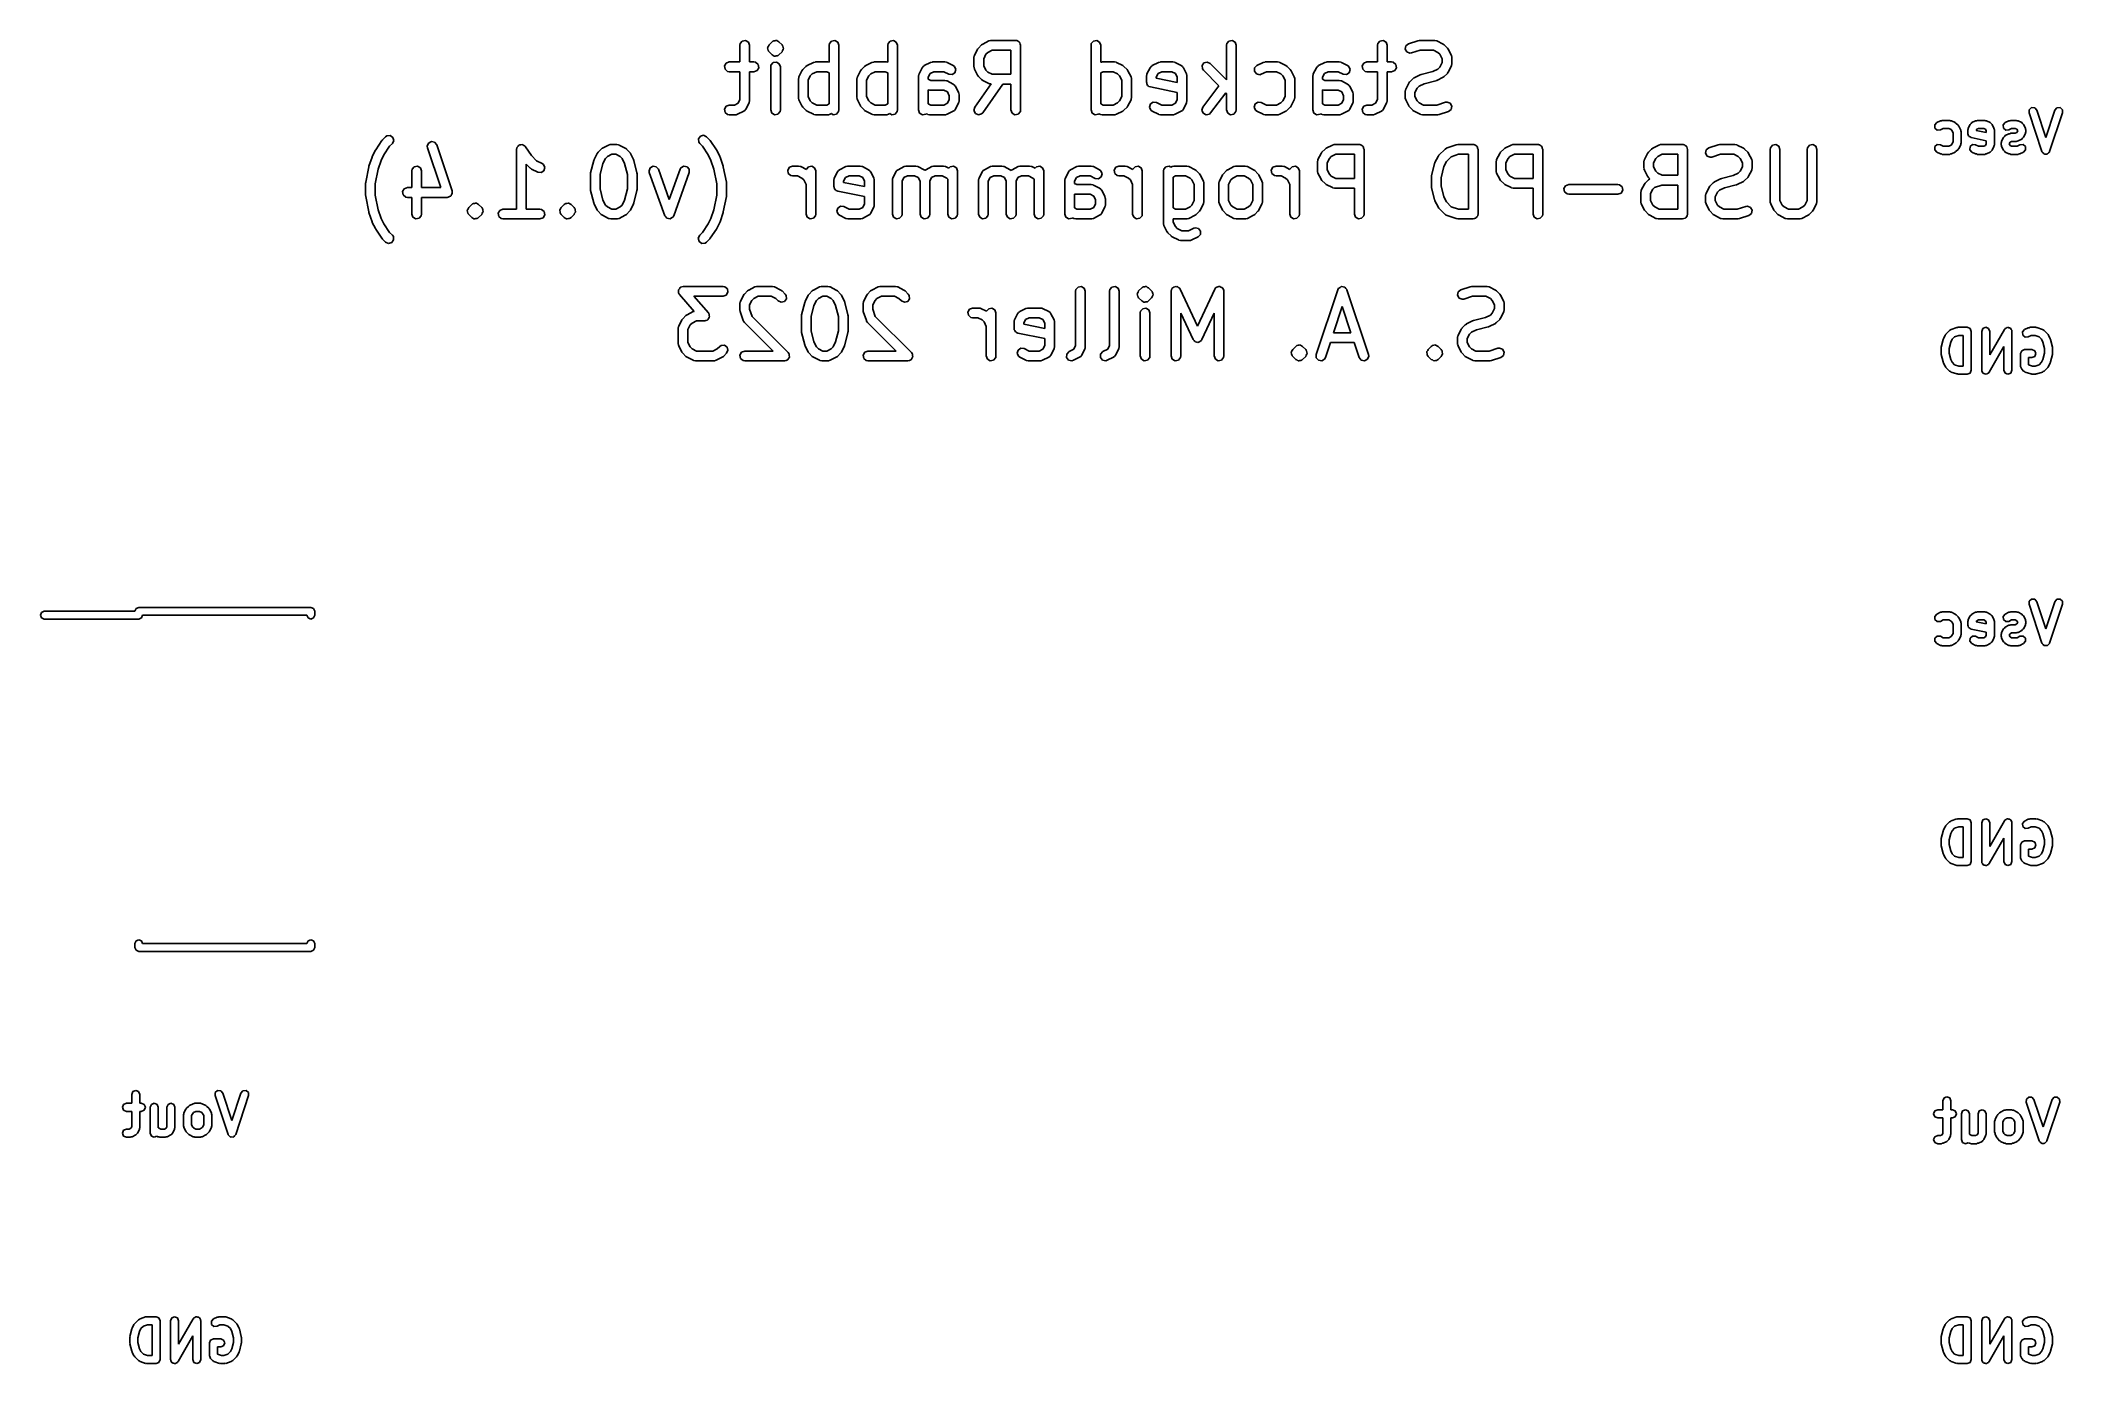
# Model space of a CAD drawing. Extents: x 83.8 to 115, y -109 to -88.6.
import ezdxf

# ---------------------------------------------------------------- set-up
doc = ezdxf.new("R2010")
doc.units = 0
doc.layers.add('BLACK', color=7, linetype='CONTINUOUS')

msp = doc.modelspace()

# ---------------------------------------------------------------- linework, layer by layer
at = {"layer": 'BLACK', "linetype": 'CONTINUOUS'}
for p, q in [((94.5679, -88.6474), (94.5724, -88.6217)), ((94.5679, -88.9057), (94.5679, -88.6474)), ((94.5724, -88.6217), (94.6054, -88.5824)), ((94.6054, -88.5824), (94.6559, -88.5735)), ((94.6559, -88.5735), (94.7003, -88.5992)), ((94.7003, -88.5992), (94.7179, -88.6474)), ((94.7179, -88.6474), (94.7179, -88.9057)), ((94.9967, -88.6885), (94.9996, -88.6823)), ((95.0018, -88.7073), (94.9967, -88.6885)), ((94.999, -88.6756), (95.0102, -88.6596)), ((94.9996, -88.6823), (94.999, -88.6756)), ((95.0035, -88.7267), (95.0018, -88.7073)), ((95.0091, -88.7348), (95.0035, -88.7267)), ((95.01, -88.738), (95.0091, -88.7348)), ((95.0127, -88.7399), (95.01, -88.738)), ((95.0102, -88.6596), (95.0184, -88.642)), ((95.0184, -88.748), (95.0127, -88.7399)), ((95.0184, -88.642), (95.066, -88.5943)), ((95.066, -88.7957), (95.0184, -88.748)), ((95.066, -88.5943), (95.0741, -88.5887)), ((95.0741, -88.5887), (95.076, -88.5859)), ((95.076, -88.5859), (95.0792, -88.5851)), ((95.0792, -88.5851), (95.0794, -88.585)), ((95.0794, -88.585), (95.0815, -88.5824)), ((95.0815, -88.5824), (95.0835, -88.5821)), ((95.0835, -88.5821), (95.0874, -88.5794)), ((95.0874, -88.5794), (95.1068, -88.5777)), ((95.1068, -88.5777), (95.1256, -88.5727)), ((95.1256, -88.5727), (95.1287, -88.5741)), ((95.1287, -88.5741), (95.1321, -88.5735)), ((95.1321, -88.5735), (95.135, -88.5752)), ((95.135, -88.5752), (95.1385, -88.5749)), ((95.1385, -88.5749), (95.1544, -88.5861)), ((95.1544, -88.5861), (95.1721, -88.5943)), ((95.1721, -88.5943), (95.2197, -88.642)), ((95.2197, -88.748), (95.1721, -88.7957)), ((95.2197, -88.642), (95.2254, -88.6501)), ((95.2279, -88.7304), (95.2197, -88.748)), ((95.2254, -88.6501), (95.2281, -88.652)), ((95.2391, -88.7144), (95.2279, -88.7304)), ((95.2281, -88.652), (95.229, -88.6552)), ((95.229, -88.6552), (95.2346, -88.6633)), ((95.2346, -88.6633), (95.2363, -88.6827)), ((95.2363, -88.6827), (95.2414, -88.7015)), ((95.2414, -88.7015), (95.2385, -88.7077)), ((95.2385, -88.7077), (95.2391, -88.7144)), ((95.9488, -88.6474), (95.9533, -88.6217)), ((95.9488, -88.9093), (95.9488, -88.6474)), ((95.9533, -88.6217), (95.9863, -88.5824)), ((95.9863, -88.5824), (96.0368, -88.5735)), ((96.0368, -88.5735), (96.0813, -88.5992)), ((96.0813, -88.5992), (96.0988, -88.6474)), ((96.0988, -88.6474), (96.0988, -89.6474)), ((96.8536, -88.6474), (96.8581, -88.6217)), ((96.8536, -88.9093), (96.8536, -88.6474)), ((96.8581, -88.6217), (96.8911, -88.5824)), ((96.8911, -88.5824), (96.9416, -88.5735)), ((96.9416, -88.5735), (96.986, -88.5992)), ((96.986, -88.5992), (97.0036, -88.6474)), ((97.0036, -88.6474), (97.0036, -89.6474)), ((98.1948, -88.8043), (98.2424, -88.7091)), ((98.2424, -88.7091), (98.2558, -88.6911)), ((98.2558, -88.6911), (98.2565, -88.6896)), ((98.2565, -88.6896), (98.3041, -88.642)), ((98.3041, -88.642), (98.3225, -88.6291)), ((98.3225, -88.6291), (98.3236, -88.6279)), ((98.3236, -88.6279), (98.4188, -88.5803)), ((98.4016, -88.7566), (98.3712, -88.787)), ((98.4701, -88.7224), (98.4016, -88.7566)), ((98.4188, -88.5803), (98.4438, -88.5729)), ((98.4438, -88.5729), (98.4482, -88.5739)), ((98.4482, -88.5739), (98.4524, -88.5724)), ((98.4524, -88.5724), (98.8333, -88.5724)), ((98.7583, -88.7224), (98.4701, -88.7224)), ((98.7583, -89.0962), (98.7583, -88.7224)), ((98.8333, -88.5724), (98.8431, -88.5741)), ((98.8431, -88.5741), (98.8464, -88.5735)), ((98.8464, -88.5735), (98.8492, -88.5752)), ((98.8492, -88.5752), (98.859, -88.5769)), ((98.859, -88.5769), (98.8739, -88.5894)), ((98.8739, -88.5894), (98.8908, -88.5992)), ((98.8908, -88.5992), (98.8931, -88.6055)), ((98.8931, -88.6055), (98.8983, -88.6099)), ((98.8983, -88.6099), (98.9017, -88.6291)), ((98.9017, -88.6291), (98.9083, -88.6474)), ((98.9083, -88.6474), (98.9083, -89.6474)), ((99.9964, -88.6474), (100.001, -88.6217)), ((99.9964, -89.6474), (99.9964, -88.6474)), ((100.001, -88.6217), (100.034, -88.5824)), ((100.034, -88.5824), (100.084, -88.5735)), ((100.084, -88.5735), (100.129, -88.5992)), ((100.129, -88.5992), (100.146, -88.6474)), ((100.146, -88.6474), (100.146, -88.9097)), ((102.092, -88.6474), (102.096, -88.6217)), ((102.092, -89.1806), (102.092, -88.6474)), ((102.096, -88.6217), (102.129, -88.5824)), ((102.129, -88.5824), (102.18, -88.5735)), ((102.18, -88.5735), (102.224, -88.5992)), ((102.224, -88.5992), (102.242, -88.6474)), ((102.242, -88.6474), (102.242, -89.6474)), ((104.425, -88.6474), (104.43, -88.6217)), ((104.425, -88.9057), (104.425, -88.6474)), ((104.43, -88.6217), (104.462, -88.5824)), ((104.462, -88.5824), (104.513, -88.5735)), ((104.513, -88.5735), (104.557, -88.5992)), ((104.557, -88.5992), (104.575, -88.6474)), ((104.575, -88.6474), (104.575, -88.9057)), ((104.854, -88.706), (104.865, -88.6557)), ((104.879, -88.7511), (104.854, -88.706)), ((104.865, -88.6557), (104.905, -88.6238)), ((104.927, -88.77), (104.879, -88.7511)), ((104.905, -88.6238), (105.048, -88.5762)), ((104.952, -88.7662), (104.927, -88.77)), ((105.084, -88.7224), (104.952, -88.7662)), ((105.048, -88.5762), (105.07, -88.5729)), ((105.07, -88.5729), (105.071, -88.5724)), ((105.071, -88.5724), (105.31, -88.5724)), ((105.292, -88.7224), (105.084, -88.7224)), ((105.36, -88.7566), (105.292, -88.7224)), ((105.31, -88.5724), (105.335, -88.5769)), ((105.335, -88.5769), (105.339, -88.5798)), ((105.339, -88.5798), (105.343, -88.5803)), ((105.343, -88.5803), (105.438, -88.6279)), ((105.391, -88.787), (105.36, -88.7566)), ((105.438, -88.6279), (105.456, -88.6413)), ((105.456, -88.6413), (105.458, -88.642)), ((105.458, -88.642), (105.505, -88.6896)), ((105.505, -88.6896), (105.518, -88.7079)), ((105.518, -88.7079), (105.519, -88.7091)), ((105.519, -88.7091), (105.567, -88.8043)), ((94.3309, -88.9677), (94.3566, -88.9233)), ((94.3398, -89.0182), (94.3309, -88.9677)), ((94.3791, -89.0512), (94.3398, -89.0182)), ((94.3566, -88.9233), (94.4048, -88.9057)), ((94.4048, -89.0557), (94.3791, -89.0512)), ((94.4048, -88.9057), (94.5679, -88.9057)), ((94.5679, -89.0557), (94.4048, -89.0557)), ((94.5679, -89.4868), (94.5679, -89.0557)), ((94.7179, -88.9057), (94.7857, -88.9057)), ((94.7857, -89.0557), (94.7179, -89.0557)), ((94.7179, -89.0557), (94.7179, -89.5045)), ((94.7857, -88.9057), (94.8114, -88.9102)), ((94.8339, -89.0382), (94.7857, -89.0557)), ((94.8114, -88.9102), (94.8507, -88.9432)), ((94.8596, -88.9937), (94.8339, -89.0382)), ((94.8507, -88.9432), (94.8596, -88.9937)), ((95.044, -88.9807), (95.0486, -88.9551)), ((95.044, -89.6474), (95.044, -88.9807)), ((95.0486, -88.9551), (95.0815, -88.9158)), ((95.0837, -88.8039), (95.066, -88.7957)), ((95.0815, -88.9158), (95.1321, -88.9069)), ((95.0996, -88.8151), (95.0837, -88.8039)), ((95.1031, -88.8148), (95.0996, -88.8151)), ((95.106, -88.8165), (95.1031, -88.8148)), ((95.1094, -88.8159), (95.106, -88.8165)), ((95.1125, -88.8173), (95.1094, -88.8159)), ((95.1313, -88.8123), (95.1125, -88.8173)), ((95.1507, -88.8106), (95.1313, -88.8123)), ((95.1321, -88.9069), (95.1765, -88.9325)), ((95.1546, -88.8079), (95.1507, -88.8106)), ((95.1565, -88.8076), (95.1546, -88.8079)), ((95.1587, -88.805), (95.1565, -88.8076)), ((95.1588, -88.8049), (95.1587, -88.805)), ((95.1621, -88.8041), (95.1588, -88.8049)), ((95.164, -88.8013), (95.1621, -88.8041)), ((95.1721, -88.7957), (95.164, -88.8013)), ((95.1765, -88.9325), (95.194, -88.9807)), ((95.194, -88.9807), (95.194, -89.6474)), ((95.4805, -89.1376), (95.5282, -89.0424)), ((95.5282, -89.0424), (95.5415, -89.0244)), ((95.5415, -89.0244), (95.5422, -89.0229)), ((95.5422, -89.0229), (95.5898, -88.9753)), ((95.5898, -88.9753), (95.6082, -88.9624)), ((95.6082, -88.9624), (95.6093, -88.9613)), ((95.6093, -88.9613), (95.7046, -88.9136)), ((95.6873, -89.09), (95.6569, -89.1204)), ((95.7558, -89.0557), (95.6873, -89.09)), ((95.7046, -88.9136), (95.7295, -88.9062)), ((95.7295, -88.9062), (95.7339, -88.9072)), ((95.7339, -88.9072), (95.7381, -88.9057)), ((95.7381, -88.9057), (95.9286, -88.9057)), ((95.9109, -89.0557), (95.7558, -89.0557)), ((95.9488, -89.0747), (95.9109, -89.0557)), ((95.9286, -88.9057), (95.9488, -88.9093)), ((95.9488, -89.5534), (95.9488, -89.0747)), ((96.3853, -89.1376), (96.4329, -89.0424)), ((96.4329, -89.0424), (96.4463, -89.0244)), ((96.4463, -89.0244), (96.447, -89.0229)), ((96.447, -89.0229), (96.4946, -88.9753)), ((96.4946, -88.9753), (96.513, -88.9624)), ((96.513, -88.9624), (96.5141, -88.9613)), ((96.5141, -88.9613), (96.6093, -88.9136)), ((96.592, -89.09), (96.5616, -89.1204)), ((96.6606, -89.0557), (96.592, -89.09)), ((96.6093, -88.9136), (96.6343, -88.9062)), ((96.6343, -88.9062), (96.6386, -88.9072)), ((96.6386, -88.9072), (96.6429, -88.9057)), ((96.6429, -88.9057), (96.8333, -88.9057)), ((96.8156, -89.0557), (96.6606, -89.0557)), ((96.8536, -89.0747), (96.8156, -89.0557)), ((96.8333, -88.9057), (96.8536, -88.9093)), ((96.8536, -89.5534), (96.8536, -89.0747)), ((97.3372, -89.0945), (97.3377, -89.09)), ((97.3377, -89.09), (97.3853, -88.9948)), ((97.3853, -88.9948), (97.4008, -88.9739)), ((97.4008, -88.9739), (97.4111, -88.9694)), ((97.4111, -88.9694), (97.4188, -88.9613)), ((97.4188, -88.9613), (97.5141, -88.9136)), ((97.5083, -89.0842), (97.4798, -89.1413)), ((97.5653, -89.0557), (97.5083, -89.0842)), ((97.5141, -88.9136), (97.539, -88.9062)), ((97.539, -88.9062), (97.5434, -88.9072)), ((97.5434, -88.9072), (97.5476, -88.9057)), ((97.5476, -88.9057), (97.7381, -88.9057)), ((97.7204, -89.0557), (97.5653, -89.0557)), ((97.7998, -89.0954), (97.7204, -89.0557)), ((97.7381, -88.9057), (97.7637, -88.9102)), ((97.7637, -88.9102), (97.7672, -88.9131)), ((97.7672, -88.9131), (97.7716, -88.9136)), ((97.7716, -88.9136), (97.8669, -88.9613)), ((97.8936, -89.073), (97.8508, -89.1013)), ((97.8669, -88.9613), (97.8878, -88.9768)), ((97.8878, -88.9768), (97.9082, -89.0238)), ((97.9082, -89.0238), (97.8936, -89.073)), ((98.1869, -88.8379), (98.1914, -88.8122)), ((98.1869, -88.9807), (98.1869, -88.8379)), ((98.1884, -88.9849), (98.1869, -88.9807)), ((98.1874, -88.9893), (98.1884, -88.9849)), ((98.1948, -89.0143), (98.1874, -88.9893)), ((98.1914, -88.8122), (98.1943, -88.8088)), ((98.1943, -88.8088), (98.1948, -88.8043)), ((98.2424, -89.1095), (98.1948, -89.0143)), ((98.3712, -88.787), (98.3369, -88.8556)), ((98.3369, -88.8556), (98.3369, -88.963)), ((98.3369, -88.963), (98.3712, -89.0315)), ((98.3712, -89.0315), (98.4016, -89.0619)), ((98.4016, -89.0619), (98.4701, -89.0962)), ((100.146, -88.9097), (100.158, -88.9062)), ((100.184, -89.0557), (100.146, -89.0747)), ((100.146, -89.0747), (100.146, -89.5534)), ((100.158, -88.9062), (100.162, -88.9072)), ((100.162, -88.9072), (100.167, -88.9057)), ((100.167, -88.9057), (100.357, -88.9057)), ((100.339, -89.0557), (100.184, -89.0557)), ((100.408, -89.09), (100.339, -89.0557)), ((100.357, -88.9057), (100.383, -88.9102)), ((100.383, -88.9102), (100.386, -88.9131)), ((100.386, -88.9131), (100.391, -88.9136)), ((100.391, -88.9136), (100.486, -88.9613)), ((100.438, -89.1204), (100.408, -89.09)), ((100.486, -88.9613), (100.504, -88.9746)), ((100.504, -88.9746), (100.505, -88.9753)), ((100.505, -88.9753), (100.553, -89.0229)), ((100.553, -89.0229), (100.566, -89.0413)), ((100.566, -89.0413), (100.567, -89.0424)), ((100.567, -89.0424), (100.615, -89.1376)), ((100.861, -89.09), (100.909, -88.9948)), ((100.861, -89.0945), (100.861, -89.09)), ((100.909, -88.9948), (100.925, -88.9739)), ((100.925, -88.9739), (100.935, -88.9694)), ((100.935, -88.9694), (100.943, -88.9613)), ((100.943, -88.9613), (101.038, -88.9136)), ((101.032, -89.0842), (101.004, -89.1413)), ((101.089, -89.0557), (101.032, -89.0842)), ((101.038, -88.9136), (101.063, -88.9062)), ((101.063, -88.9062), (101.067, -88.9072)), ((101.067, -88.9072), (101.071, -88.9057)), ((101.071, -88.9057), (101.262, -88.9057)), ((101.244, -89.0557), (101.089, -89.0557)), ((101.301, -89.0842), (101.244, -89.0557)), ((101.262, -88.9057), (101.288, -88.9102)), ((101.288, -88.9102), (101.291, -88.9131)), ((101.291, -88.9131), (101.295, -88.9136)), ((101.295, -88.9136), (101.391, -88.9613)), ((101.33, -89.1413), (101.301, -89.0842)), ((101.391, -88.9613), (101.412, -88.9768)), ((101.412, -88.9768), (101.416, -88.9871)), ((101.416, -88.9871), (101.424, -88.9948)), ((101.424, -88.9948), (101.472, -89.09)), ((101.472, -89.09), (101.479, -89.115)), ((101.713, -88.9613), (101.743, -88.9193)), ((101.718, -89.0124), (101.713, -88.9613)), ((101.733, -89.0337), (101.718, -89.0124)), ((101.972, -89.2735), (101.733, -89.0337)), ((101.743, -88.9193), (101.792, -88.906)), ((101.792, -88.906), (101.839, -88.9277)), ((101.839, -88.9277), (102.092, -89.1806)), ((102.523, -89.0497), (102.526, -88.9985)), ((102.554, -89.0909), (102.523, -89.0497)), ((102.526, -88.9985), (102.562, -88.9613)), ((102.604, -89.1028), (102.554, -89.0909)), ((102.562, -88.9613), (102.657, -88.9136)), ((102.708, -89.0557), (102.629, -89.0954)), ((102.657, -88.9136), (102.682, -88.9062)), ((102.682, -88.9062), (102.686, -88.9072)), ((102.686, -88.9072), (102.69, -88.9057)), ((102.69, -88.9057), (102.881, -88.9057)), ((102.863, -89.0557), (102.708, -89.0557)), ((102.932, -89.09), (102.863, -89.0557)), ((102.881, -88.9057), (102.907, -88.9102)), ((102.907, -88.9102), (102.91, -88.9131)), ((102.91, -88.9131), (102.914, -88.9136)), ((102.914, -88.9136), (103.01, -88.9613)), ((102.962, -89.1204), (102.932, -89.09)), ((103.01, -88.9613), (103.028, -88.9746)), ((103.028, -88.9746), (103.029, -88.9753)), ((103.029, -88.9753), (103.077, -89.0229)), ((103.077, -89.0229), (103.09, -89.0413)), ((103.09, -89.0413), (103.091, -89.0424)), ((103.091, -89.0424), (103.139, -89.1376)), ((103.432, -89.0945), (103.433, -89.09)), ((103.433, -89.09), (103.481, -88.9948)), ((103.481, -88.9948), (103.496, -88.9739)), ((103.496, -88.9739), (103.506, -88.9694)), ((103.506, -88.9694), (103.514, -88.9613)), ((103.514, -88.9613), (103.609, -88.9136)), ((103.604, -89.0842), (103.575, -89.1413)), ((103.661, -89.0557), (103.604, -89.0842)), ((103.609, -88.9136), (103.634, -88.9062)), ((103.634, -88.9062), (103.639, -88.9072)), ((103.639, -88.9072), (103.643, -88.9057)), ((103.643, -88.9057), (103.833, -88.9057)), ((103.816, -89.0557), (103.661, -89.0557)), ((103.895, -89.0954), (103.816, -89.0557)), ((103.833, -88.9057), (103.859, -88.9102)), ((103.859, -88.9102), (103.862, -88.9131)), ((103.862, -88.9131), (103.867, -88.9136)), ((103.867, -88.9136), (103.962, -88.9613)), ((103.989, -89.073), (103.946, -89.1013)), ((103.962, -88.9613), (103.983, -88.9768)), ((103.983, -88.9768), (104.003, -89.0238)), ((104.003, -89.0238), (103.989, -89.073)), ((104.188, -88.9677), (104.214, -88.9233)), ((104.197, -89.0182), (104.188, -88.9677)), ((104.236, -89.0512), (104.197, -89.0182)), ((104.214, -88.9233), (104.262, -88.9057)), ((104.262, -89.0557), (104.236, -89.0512)), ((104.262, -88.9057), (104.425, -88.9057)), ((104.425, -89.0557), (104.262, -89.0557)), ((104.425, -89.4868), (104.425, -89.0557)), ((104.575, -88.9057), (104.643, -88.9057)), ((104.643, -89.0557), (104.575, -89.0557)), ((104.575, -89.0557), (104.575, -89.5045)), ((104.643, -88.9057), (104.669, -88.9102)), ((104.691, -89.0382), (104.643, -89.0557)), ((104.669, -88.9102), (104.708, -88.9432)), ((104.717, -88.9937), (104.691, -89.0382)), ((104.708, -88.9432), (104.717, -88.9937)), ((105.101, -89.0984), (105.283, -89.0528)), ((105.283, -89.0528), (105.36, -89.0143)), ((105.36, -89.0143), (105.391, -88.9839)), ((105.425, -88.8556), (105.391, -88.787)), ((105.391, -88.9839), (105.425, -88.9154)), ((105.425, -88.9154), (105.425, -88.8556)), ((105.505, -89.0814), (105.458, -89.129)), ((105.506, -89.0799), (105.505, -89.0814)), ((105.519, -89.0619), (105.506, -89.0799)), ((105.567, -88.9666), (105.519, -89.0619)), ((105.567, -88.8043), (105.575, -88.8293)), ((105.568, -88.9622), (105.567, -88.9666)), ((105.57, -88.9587), (105.568, -88.9622)), ((105.575, -88.9331), (105.57, -88.9587)), ((105.575, -88.8293), (105.573, -88.8336)), ((105.573, -88.8336), (105.575, -88.8379)), ((105.575, -88.8379), (105.575, -88.9331)), ((95.4726, -89.1712), (95.4771, -89.1455)), ((95.4726, -89.4569), (95.4726, -89.1712)), ((95.4771, -89.1455), (95.48, -89.1421)), ((95.48, -89.1421), (95.4805, -89.1376)), ((95.6569, -89.1204), (95.6226, -89.1889)), ((95.6226, -89.1889), (95.6226, -89.4392)), ((96.3774, -89.1712), (96.3819, -89.1455)), ((96.3774, -89.4569), (96.3774, -89.1712)), ((96.3819, -89.1455), (96.3848, -89.1421)), ((96.3848, -89.1421), (96.3853, -89.1376)), ((96.5616, -89.1204), (96.5274, -89.1889)), ((96.5274, -89.1889), (96.5274, -89.4392)), ((97.3298, -89.1236), (97.3343, -89.0979)), ((97.3298, -89.6474), (97.3298, -89.1236)), ((97.3343, -89.0979), (97.3372, -89.0945)), ((97.4798, -89.1413), (97.4798, -89.1725)), ((97.4798, -89.1725), (97.5177, -89.1914)), ((97.5, -89.3414), (97.4798, -89.3379)), ((97.4798, -89.3379), (97.4798, -89.5534)), ((97.7204, -89.3414), (97.5, -89.3414)), ((97.5177, -89.1914), (97.7381, -89.1914)), ((97.7774, -89.3699), (97.7204, -89.3414)), ((97.7381, -89.1914), (97.7637, -89.196)), ((97.7637, -89.196), (97.7672, -89.1988)), ((97.7672, -89.1988), (97.7716, -89.1993)), ((97.7716, -89.1993), (97.8669, -89.247)), ((97.806, -89.427), (97.7774, -89.3699)), ((97.8508, -89.1013), (97.7998, -89.0954)), ((97.8669, -89.247), (97.8878, -89.2625)), ((97.8878, -89.2625), (97.8923, -89.2728)), ((97.8923, -89.2728), (97.9004, -89.2805)), ((97.9004, -89.2805), (97.948, -89.3757)), ((97.948, -89.3757), (97.9555, -89.4007)), ((97.9555, -89.4007), (97.9544, -89.4051)), ((97.9544, -89.4051), (97.956, -89.4093)), ((98.2005, -89.6044), (98.4513, -89.246)), ((98.2436, -89.1106), (98.2424, -89.1095)), ((98.2565, -89.129), (98.2436, -89.1106)), ((98.3041, -89.1766), (98.2565, -89.129)), ((98.3056, -89.1773), (98.3041, -89.1766)), ((98.3236, -89.1907), (98.3056, -89.1773)), ((98.6343, -89.2462), (98.3233, -89.6904)), ((98.4188, -89.2383), (98.3236, -89.1907)), ((98.4233, -89.2388), (98.4188, -89.2383)), ((98.4267, -89.2417), (98.4233, -89.2388)), ((98.4513, -89.246), (98.4267, -89.2417)), ((98.4701, -89.0962), (98.7583, -89.0962)), ((98.7583, -89.2462), (98.6343, -89.2462)), ((98.7583, -89.6474), (98.7583, -89.2462)), ((100.473, -89.1889), (100.438, -89.1204)), ((100.473, -89.4392), (100.473, -89.1889)), ((100.615, -89.1376), (100.622, -89.1626)), ((100.622, -89.1626), (100.621, -89.167)), ((100.621, -89.167), (100.623, -89.1712)), ((100.623, -89.1712), (100.623, -89.4569)), ((100.854, -89.1236), (100.858, -89.0979)), ((100.854, -89.2188), (100.854, -89.1236)), ((100.858, -89.2305), (100.854, -89.2188)), ((100.858, -89.0979), (100.861, -89.0945)), ((100.858, -89.2428), (100.858, -89.2305)), ((100.866, -89.2538), (100.858, -89.2428)), ((100.871, -89.267), (100.866, -89.2538)), ((100.882, -89.2732), (100.871, -89.267)), ((100.89, -89.2829), (100.882, -89.2732)), ((100.914, -89.2924), (100.89, -89.2829)), ((101.33, -89.3755), (100.914, -89.2924)), ((101.004, -89.1413), (101.004, -89.1573)), ((101.004, -89.1573), (101.33, -89.2226)), ((101.33, -89.2226), (101.33, -89.1413)), ((101.33, -89.4868), (101.33, -89.3755)), ((101.479, -89.115), (101.478, -89.1194)), ((101.478, -89.1194), (101.48, -89.1236)), ((101.48, -89.1236), (101.48, -89.5045)), ((101.726, -89.6024), (101.972, -89.2735)), ((102.08, -89.3806), (101.846, -89.6924)), ((102.092, -89.3927), (102.08, -89.3806)), ((102.092, -89.6474), (102.092, -89.3927)), ((102.629, -89.0954), (102.604, -89.1028)), ((102.996, -89.1889), (102.962, -89.1204)), ((102.996, -89.4392), (102.996, -89.1889)), ((103.139, -89.1376), (103.146, -89.1626)), ((103.146, -89.1626), (103.145, -89.167)), ((103.145, -89.167), (103.146, -89.1712)), ((103.146, -89.1712), (103.146, -89.4569)), ((103.425, -89.1236), (103.43, -89.0979)), ((103.425, -89.6474), (103.425, -89.1236)), ((103.43, -89.0979), (103.432, -89.0945)), ((103.575, -89.1413), (103.575, -89.1725)), ((103.575, -89.1725), (103.613, -89.1914)), ((103.595, -89.3414), (103.575, -89.3379)), ((103.575, -89.3379), (103.575, -89.5534)), ((103.816, -89.3414), (103.595, -89.3414)), ((103.613, -89.1914), (103.833, -89.1914)), ((103.873, -89.3699), (103.816, -89.3414)), ((103.833, -89.1914), (103.859, -89.196)), ((103.859, -89.196), (103.862, -89.1988)), ((103.862, -89.1988), (103.867, -89.1993)), ((103.867, -89.1993), (103.962, -89.247)), ((103.901, -89.427), (103.873, -89.3699)), ((103.946, -89.1013), (103.895, -89.0954)), ((103.962, -89.247), (103.983, -89.2625)), ((103.983, -89.2625), (103.987, -89.2728)), ((103.987, -89.2728), (103.996, -89.2805)), ((103.996, -89.2805), (104.043, -89.3757)), ((104.043, -89.3757), (104.051, -89.4007)), ((104.051, -89.4007), (104.05, -89.4051)), ((104.05, -89.4051), (104.051, -89.4093)), ((104.854, -89.3617), (104.858, -89.336)), ((104.854, -89.4569), (104.854, -89.3617)), ((104.858, -89.336), (104.861, -89.3326)), ((104.861, -89.3281), (104.909, -89.2329)), ((104.861, -89.3326), (104.861, -89.3281)), ((104.909, -89.2329), (104.922, -89.2149)), ((104.922, -89.2149), (104.923, -89.2134)), ((104.923, -89.2134), (104.971, -89.1658)), ((104.971, -89.1658), (104.989, -89.1529)), ((104.989, -89.1529), (104.99, -89.1517)), ((104.99, -89.1517), (105.086, -89.1041)), ((105.038, -89.3109), (105.004, -89.3794)), ((105.004, -89.3794), (105.004, -89.4392)), ((105.068, -89.2804), (105.038, -89.3109)), ((105.145, -89.242), (105.068, -89.2804)), ((105.086, -89.1041), (105.098, -89.1004)), ((105.098, -89.1004), (105.101, -89.0984)), ((105.328, -89.1963), (105.145, -89.242)), ((105.331, -89.1943), (105.328, -89.1963)), ((105.343, -89.1907), (105.331, -89.1943)), ((105.438, -89.143), (105.343, -89.1907)), ((105.439, -89.1418), (105.438, -89.143)), ((105.458, -89.129), (105.439, -89.1418)), ((94.3309, -89.6344), (94.3566, -89.5899)), ((94.3398, -89.6849), (94.3309, -89.6344)), ((94.3791, -89.7179), (94.3398, -89.6849)), ((94.3566, -89.5899), (94.4048, -89.5724)), ((94.4048, -89.7224), (94.3791, -89.7179)), ((94.4048, -89.5724), (94.4823, -89.5724)), ((94.4823, -89.5724), (94.5393, -89.5439)), ((94.5335, -89.7145), (94.5086, -89.7219)), ((94.6288, -89.6668), (94.5335, -89.7145)), ((94.5393, -89.5439), (94.5679, -89.4868)), ((94.6365, -89.6587), (94.6288, -89.6668)), ((94.6468, -89.6542), (94.6365, -89.6587)), ((94.6623, -89.6333), (94.6468, -89.6542)), ((94.7099, -89.5381), (94.6623, -89.6333)), ((94.7105, -89.5336), (94.7099, -89.5381)), ((94.7133, -89.5302), (94.7105, -89.5336)), ((94.7179, -89.5045), (94.7133, -89.5302)), ((95.0616, -89.6956), (95.044, -89.6474)), ((95.106, -89.7212), (95.0616, -89.6956)), ((95.1565, -89.7123), (95.106, -89.7212)), ((95.1895, -89.673), (95.1565, -89.7123)), ((95.194, -89.6474), (95.1895, -89.673)), ((95.4742, -89.4611), (95.4726, -89.4569)), ((95.4731, -89.4655), (95.4742, -89.4611)), ((95.4805, -89.4904), (95.4731, -89.4655)), ((95.5282, -89.5857), (95.4805, -89.4904)), ((95.5293, -89.5868), (95.5282, -89.5857)), ((95.5422, -89.6052), (95.5293, -89.5868)), ((95.5898, -89.6528), (95.5422, -89.6052)), ((95.5913, -89.6535), (95.5898, -89.6528)), ((95.6093, -89.6668), (95.5913, -89.6535)), ((95.7046, -89.7145), (95.6093, -89.6668)), ((95.6226, -89.4392), (95.6569, -89.5077)), ((95.6569, -89.5077), (95.6873, -89.5381)), ((95.6873, -89.5381), (95.7558, -89.5724)), ((95.709, -89.715), (95.7046, -89.7145)), ((95.7124, -89.7179), (95.709, -89.715)), ((95.7381, -89.7224), (95.7124, -89.7179)), ((95.7558, -89.5724), (95.9109, -89.5724)), ((95.9109, -89.5724), (95.9488, -89.5534)), ((95.9621, -89.7145), (95.9371, -89.7219)), ((95.9819, -89.7046), (95.9621, -89.7145)), ((96.0108, -89.7212), (95.9819, -89.7046)), ((96.0613, -89.7123), (96.0108, -89.7212)), ((96.0943, -89.673), (96.0613, -89.7123)), ((96.0988, -89.6474), (96.0943, -89.673)), ((96.3789, -89.4611), (96.3774, -89.4569)), ((96.3779, -89.4655), (96.3789, -89.4611)), ((96.3853, -89.4904), (96.3779, -89.4655)), ((96.4329, -89.5857), (96.3853, -89.4904)), ((96.4341, -89.5868), (96.4329, -89.5857)), ((96.447, -89.6052), (96.4341, -89.5868)), ((96.4946, -89.6528), (96.447, -89.6052)), ((96.4961, -89.6535), (96.4946, -89.6528)), ((96.5141, -89.6668), (96.4961, -89.6535)), ((96.6093, -89.7145), (96.5141, -89.6668)), ((96.5274, -89.4392), (96.5616, -89.5077)), ((96.5616, -89.5077), (96.592, -89.5381)), ((96.592, -89.5381), (96.6606, -89.5724)), ((96.6138, -89.715), (96.6093, -89.7145)), ((96.6172, -89.7179), (96.6138, -89.715)), ((96.6429, -89.7224), (96.6172, -89.7179)), ((96.6606, -89.5724), (96.8156, -89.5724)), ((96.8156, -89.5724), (96.8536, -89.5534)), ((96.8669, -89.7145), (96.8419, -89.7219)), ((96.8867, -89.7046), (96.8669, -89.7145)), ((96.9155, -89.7212), (96.8867, -89.7046)), ((96.9661, -89.7123), (96.9155, -89.7212)), ((96.999, -89.673), (96.9661, -89.7123)), ((97.0036, -89.6474), (96.999, -89.673)), ((97.3473, -89.6956), (97.3298, -89.6474)), ((97.3917, -89.7212), (97.3473, -89.6956)), ((97.4423, -89.7123), (97.3917, -89.7212)), ((97.4482, -89.7053), (97.4423, -89.7123)), ((97.4665, -89.7145), (97.4482, -89.7053)), ((97.4709, -89.715), (97.4665, -89.7145)), ((97.4743, -89.7179), (97.4709, -89.715)), ((97.5, -89.7224), (97.4743, -89.7179)), ((97.4798, -89.5534), (97.5177, -89.5724)), ((97.5177, -89.5724), (97.7204, -89.5724)), ((97.7204, -89.5724), (97.7774, -89.5439)), ((97.7716, -89.7145), (97.7467, -89.7219)), ((97.8669, -89.6668), (97.7716, -89.7145)), ((97.7774, -89.5439), (97.806, -89.4868)), ((97.806, -89.4868), (97.806, -89.427)), ((97.8746, -89.6587), (97.8669, -89.6668)), ((97.8849, -89.6542), (97.8746, -89.6587)), ((97.9004, -89.6333), (97.8849, -89.6542)), ((97.948, -89.5381), (97.9004, -89.6333)), ((97.9485, -89.5336), (97.948, -89.5381)), ((97.9514, -89.5302), (97.9485, -89.5336)), ((97.956, -89.5045), (97.9514, -89.5302)), ((97.956, -89.4093), (97.956, -89.5045)), ((98.1872, -89.6539), (98.2005, -89.6044)), ((98.2089, -89.7004), (98.1872, -89.6539)), ((98.2554, -89.7221), (98.2089, -89.7004)), ((98.3049, -89.7088), (98.2554, -89.7221)), ((98.3233, -89.6904), (98.3049, -89.7088)), ((98.7759, -89.6956), (98.7583, -89.6474)), ((98.8203, -89.7212), (98.7759, -89.6956)), ((98.8708, -89.7123), (98.8203, -89.7212)), ((98.9038, -89.673), (98.8708, -89.7123)), ((98.9083, -89.6474), (98.9038, -89.673)), ((100.014, -89.6956), (99.9964, -89.6474)), ((100.058, -89.7212), (100.014, -89.6956)), ((100.109, -89.7123), (100.058, -89.7212)), ((100.115, -89.7053), (100.109, -89.7123)), ((100.133, -89.7145), (100.115, -89.7053)), ((100.138, -89.715), (100.133, -89.7145)), ((100.141, -89.7179), (100.138, -89.715)), ((100.167, -89.7224), (100.141, -89.7179)), ((100.146, -89.5534), (100.184, -89.5724)), ((100.184, -89.5724), (100.339, -89.5724)), ((100.339, -89.5724), (100.408, -89.5381)), ((100.391, -89.7145), (100.366, -89.7219)), ((100.486, -89.6668), (100.391, -89.7145)), ((100.408, -89.5381), (100.438, -89.5077)), ((100.438, -89.5077), (100.473, -89.4392)), ((100.487, -89.6657), (100.486, -89.6668)), ((100.505, -89.6528), (100.487, -89.6657)), ((100.553, -89.6052), (100.505, -89.6528)), ((100.554, -89.6037), (100.553, -89.6052)), ((100.567, -89.5857), (100.554, -89.6037)), ((100.615, -89.4904), (100.567, -89.5857)), ((100.618, -89.4826), (100.615, -89.486)), ((100.615, -89.486), (100.615, -89.4904)), ((100.623, -89.4569), (100.618, -89.4826)), ((100.901, -89.6043), (100.916, -89.5551)), ((100.922, -89.6513), (100.901, -89.6043)), ((100.916, -89.5551), (100.959, -89.5268)), ((100.943, -89.6668), (100.922, -89.6513)), ((101.038, -89.7145), (100.943, -89.6668)), ((100.959, -89.5268), (101.01, -89.5327)), ((101.01, -89.5327), (101.089, -89.5724)), ((101.042, -89.715), (101.038, -89.7145)), ((101.046, -89.7179), (101.042, -89.715)), ((101.071, -89.7224), (101.046, -89.7179)), ((101.089, -89.5724), (101.244, -89.5724)), ((101.244, -89.5724), (101.301, -89.5439)), ((101.295, -89.7145), (101.27, -89.7219)), ((101.391, -89.6668), (101.295, -89.7145)), ((101.301, -89.5439), (101.33, -89.4868)), ((101.398, -89.6587), (101.391, -89.6668)), ((101.409, -89.6542), (101.398, -89.6587)), ((101.424, -89.6333), (101.409, -89.6542)), ((101.472, -89.5381), (101.424, -89.6333)), ((101.475, -89.5302), (101.472, -89.5336)), ((101.472, -89.5336), (101.472, -89.5381)), ((101.48, -89.5045), (101.475, -89.5302)), ((101.711, -89.6515), (101.726, -89.6024)), ((101.731, -89.6987), (101.711, -89.6515)), ((101.777, -89.7218), (101.731, -89.6987)), ((101.827, -89.7102), (101.777, -89.7218)), ((101.846, -89.6924), (101.827, -89.7102)), ((102.109, -89.6956), (102.092, -89.6474)), ((102.154, -89.7212), (102.109, -89.6956)), ((102.204, -89.7123), (102.154, -89.7212)), ((102.237, -89.673), (102.204, -89.7123)), ((102.242, -89.6474), (102.237, -89.673)), ((102.52, -89.6043), (102.535, -89.5551)), ((102.541, -89.6513), (102.52, -89.6043)), ((102.535, -89.5551), (102.578, -89.5268)), ((102.562, -89.6668), (102.541, -89.6513)), ((102.657, -89.7145), (102.562, -89.6668)), ((102.578, -89.5268), (102.629, -89.5327)), ((102.629, -89.5327), (102.708, -89.5724)), ((102.661, -89.715), (102.657, -89.7145)), ((102.665, -89.7179), (102.661, -89.715)), ((102.69, -89.7224), (102.665, -89.7179)), ((102.708, -89.5724), (102.863, -89.5724)), ((102.863, -89.5724), (102.932, -89.5381)), ((102.914, -89.7145), (102.89, -89.7219)), ((103.01, -89.6668), (102.914, -89.7145)), ((102.932, -89.5381), (102.962, -89.5077)), ((102.962, -89.5077), (102.996, -89.4392)), ((103.011, -89.6657), (103.01, -89.6668)), ((103.029, -89.6528), (103.011, -89.6657)), ((103.077, -89.6052), (103.029, -89.6528)), ((103.078, -89.6037), (103.077, -89.6052)), ((103.091, -89.5857), (103.078, -89.6037)), ((103.139, -89.4904), (103.091, -89.5857)), ((103.142, -89.4826), (103.139, -89.486)), ((103.139, -89.486), (103.139, -89.4904)), ((103.146, -89.4569), (103.142, -89.4826)), ((103.443, -89.6956), (103.425, -89.6474)), ((103.487, -89.7212), (103.443, -89.6956)), ((103.537, -89.7123), (103.487, -89.7212)), ((103.543, -89.7053), (103.537, -89.7123)), ((103.562, -89.7145), (103.543, -89.7053)), ((103.566, -89.715), (103.562, -89.7145)), ((103.57, -89.7179), (103.566, -89.715)), ((103.595, -89.7224), (103.57, -89.7179)), ((103.575, -89.5534), (103.613, -89.5724)), ((103.613, -89.5724), (103.816, -89.5724)), ((103.816, -89.5724), (103.873, -89.5439)), ((103.867, -89.7145), (103.842, -89.7219)), ((103.962, -89.6668), (103.867, -89.7145)), ((103.873, -89.5439), (103.901, -89.4868)), ((103.901, -89.4868), (103.901, -89.427)), ((103.97, -89.6587), (103.962, -89.6668)), ((103.98, -89.6542), (103.97, -89.6587)), ((103.996, -89.6333), (103.98, -89.6542)), ((104.043, -89.5381), (103.996, -89.6333)), ((104.044, -89.5336), (104.043, -89.5381)), ((104.047, -89.5302), (104.044, -89.5336)), ((104.051, -89.5045), (104.047, -89.5302)), ((104.051, -89.4093), (104.051, -89.5045)), ((104.188, -89.6344), (104.214, -89.5899)), ((104.197, -89.6849), (104.188, -89.6344)), ((104.236, -89.7179), (104.197, -89.6849)), ((104.214, -89.5899), (104.262, -89.5724)), ((104.262, -89.7224), (104.236, -89.7179)), ((104.262, -89.5724), (104.339, -89.5724)), ((104.339, -89.5724), (104.396, -89.5439)), ((104.391, -89.7145), (104.366, -89.7219)), ((104.486, -89.6668), (104.391, -89.7145)), ((104.396, -89.5439), (104.425, -89.4868)), ((104.494, -89.6587), (104.486, -89.6668)), ((104.504, -89.6542), (104.494, -89.6587)), ((104.519, -89.6333), (104.504, -89.6542)), ((104.567, -89.5381), (104.519, -89.6333)), ((104.568, -89.5336), (104.567, -89.5381)), ((104.57, -89.5302), (104.568, -89.5336)), ((104.575, -89.5045), (104.57, -89.5302)), ((104.855, -89.4611), (104.854, -89.4569)), ((104.854, -89.4655), (104.855, -89.4611)), ((104.861, -89.4904), (104.854, -89.4655)), ((104.909, -89.5857), (104.861, -89.4904)), ((104.91, -89.5868), (104.909, -89.5857)), ((104.923, -89.6052), (104.91, -89.5868)), ((104.971, -89.6528), (104.923, -89.6052)), ((104.972, -89.6535), (104.971, -89.6528)), ((104.99, -89.6668), (104.972, -89.6535)), ((105.086, -89.7145), (104.99, -89.6668)), ((105.004, -89.4392), (105.038, -89.5077)), ((105.038, -89.5077), (105.068, -89.5381)), ((105.068, -89.5381), (105.137, -89.5724)), ((105.09, -89.715), (105.086, -89.7145)), ((105.093, -89.7179), (105.09, -89.715)), ((105.119, -89.7224), (105.093, -89.7179)), ((105.137, -89.5724), (105.345, -89.5724)), ((105.345, -89.5724), (105.476, -89.5286)), ((105.381, -89.7185), (105.359, -89.7218)), ((105.524, -89.6709), (105.381, -89.7185)), ((105.476, -89.5286), (105.502, -89.5248)), ((105.502, -89.5248), (105.55, -89.5436)), ((105.564, -89.639), (105.524, -89.6709)), ((105.55, -89.5436), (105.574, -89.5888)), ((105.574, -89.5888), (105.564, -89.639)), ((114.498, -89.6912), (114.501, -89.6435)), ((114.698, -90.2912), (114.498, -89.6912)), ((114.501, -89.6435), (114.537, -89.6121)), ((114.537, -89.6121), (114.585, -89.6155)), ((114.585, -89.6155), (114.616, -89.6517)), ((114.616, -89.6517), (114.757, -90.0738)), ((114.757, -90.0738), (114.898, -89.6517)), ((115.016, -89.6912), (114.816, -90.2912)), ((114.898, -89.6517), (114.929, -89.6155)), ((114.929, -89.6155), (114.977, -89.6121)), ((114.977, -89.6121), (115.013, -89.6435)), ((115.013, -89.6435), (115.016, -89.6912)), ((94.5, -89.7224), (94.4048, -89.7224)), ((94.5042, -89.7208), (94.5, -89.7224)), ((94.5086, -89.7219), (94.5042, -89.7208)), ((95.9286, -89.7224), (95.7381, -89.7224)), ((95.9328, -89.7208), (95.9286, -89.7224)), ((95.9371, -89.7219), (95.9328, -89.7208)), ((96.8333, -89.7224), (96.6429, -89.7224)), ((96.8375, -89.7208), (96.8333, -89.7224)), ((96.8419, -89.7219), (96.8375, -89.7208)), ((97.7381, -89.7224), (97.5, -89.7224)), ((97.7423, -89.7208), (97.7381, -89.7224)), ((97.7467, -89.7219), (97.7423, -89.7208)), ((100.357, -89.7224), (100.167, -89.7224)), ((100.361, -89.7208), (100.357, -89.7224)), ((100.366, -89.7219), (100.361, -89.7208)), ((101.262, -89.7224), (101.071, -89.7224)), ((101.266, -89.7208), (101.262, -89.7224)), ((101.27, -89.7219), (101.266, -89.7208)), ((102.881, -89.7224), (102.69, -89.7224)), ((102.885, -89.7208), (102.881, -89.7224)), ((102.89, -89.7219), (102.885, -89.7208)), ((103.833, -89.7224), (103.595, -89.7224)), ((103.838, -89.7208), (103.833, -89.7224)), ((103.842, -89.7219), (103.838, -89.7208)), ((104.357, -89.7224), (104.262, -89.7224)), ((104.361, -89.7208), (104.357, -89.7224)), ((104.366, -89.7219), (104.361, -89.7208)), ((105.357, -89.7224), (105.119, -89.7224)), ((105.359, -89.7218), (105.357, -89.7224)), ((113.041, -89.8802), (113.072, -89.8441)), ((113.044, -89.928), (113.041, -89.8802)), ((113.08, -89.9593), (113.044, -89.928)), ((113.072, -89.8441), (113.129, -89.8155)), ((113.128, -89.9559), (113.08, -89.9593)), ((113.172, -89.9339), (113.128, -89.9559)), ((113.129, -89.8155), (113.144, -89.8145)), ((113.144, -89.8145), (113.157, -89.8089)), ((113.157, -89.8089), (113.271, -89.8089)), ((113.257, -89.9339), (113.172, -89.9339)), ((113.292, -89.9514), (113.257, -89.9339)), ((113.271, -89.8089), (113.285, -89.8145)), ((113.285, -89.8145), (113.299, -89.8155)), ((113.306, -89.9656), (113.292, -89.9514)), ((113.299, -89.8155), (113.357, -89.8441)), ((113.323, -90.0005), (113.306, -89.9656)), ((113.323, -90.1424), (113.323, -90.0005)), ((113.357, -89.8441), (113.363, -89.8519)), ((113.363, -89.8519), (113.373, -89.8558)), ((113.373, -89.8558), (113.401, -89.8844)), ((113.401, -89.8844), (113.405, -89.8939)), ((113.405, -89.8939), (113.413, -89.9006)), ((113.413, -89.9006), (113.442, -89.9578)), ((113.442, -89.9578), (113.443, -89.9723)), ((113.443, -89.9723), (113.448, -89.9857)), ((113.448, -89.9857), (113.448, -90.1571)), ((113.552, -89.9571), (113.557, -89.9437)), ((113.552, -90.0143), (113.552, -89.9571)), ((113.559, -90.0311), (113.552, -90.0143)), ((113.557, -89.9437), (113.558, -89.9292)), ((113.558, -89.9292), (113.587, -89.872)), ((113.562, -90.049), (113.559, -90.0311)), ((113.587, -89.872), (113.602, -89.8591)), ((113.602, -89.8591), (113.615, -89.8441)), ((113.615, -89.8441), (113.672, -89.8155)), ((113.672, -89.8155), (113.687, -89.8145)), ((113.689, -89.9466), (113.681, -89.9639)), ((113.681, -89.9639), (113.837, -89.9952)), ((113.687, -89.8145), (113.7, -89.8089)), ((113.715, -89.9339), (113.689, -89.9466)), ((113.7, -89.8089), (113.814, -89.8089)), ((113.8, -89.9339), (113.715, -89.9339)), ((113.825, -89.9466), (113.8, -89.9339)), ((113.814, -89.8089), (113.828, -89.8145)), ((113.837, -89.9719), (113.825, -89.9466)), ((113.828, -89.8145), (113.842, -89.8155)), ((113.837, -89.9952), (113.837, -89.9719)), ((113.842, -89.8155), (113.899, -89.8441)), ((113.899, -89.8441), (113.912, -89.8591)), ((113.912, -89.8591), (113.927, -89.872)), ((113.927, -89.872), (113.956, -89.9292)), ((113.956, -89.9292), (113.957, -89.9437)), ((113.957, -89.9437), (113.962, -89.9571)), ((113.962, -89.9571), (113.962, -90.1857)), ((114.098, -89.8802), (114.129, -89.8441)), ((114.101, -89.928), (114.098, -89.8802)), ((114.137, -89.9593), (114.101, -89.928)), ((114.129, -89.8441), (114.186, -89.8155)), ((114.129, -90.0441), (114.186, -90.0155)), ((114.185, -89.9559), (114.137, -89.9593)), ((114.229, -89.9339), (114.185, -89.9559)), ((114.186, -89.8155), (114.201, -89.8145)), ((114.186, -90.0155), (114.201, -90.0145)), ((114.201, -89.8145), (114.214, -89.8089)), ((114.201, -90.0145), (114.214, -90.0089)), ((114.214, -89.8089), (114.3, -89.8089)), ((114.214, -90.0089), (114.285, -90.0089)), ((114.285, -89.9339), (114.229, -89.9339)), ((114.311, -89.9466), (114.285, -89.9339)), ((114.285, -90.0089), (114.311, -89.9963)), ((114.3, -89.8089), (114.313, -89.8145)), ((114.323, -89.9714), (114.311, -89.9466)), ((114.311, -89.9963), (114.323, -89.9714)), ((114.313, -89.8145), (114.328, -89.8155)), ((114.328, -89.8155), (114.385, -89.8441)), ((114.385, -89.8441), (114.398, -89.8591)), ((114.398, -89.8591), (114.413, -89.872)), ((114.413, -89.872), (114.442, -89.9292)), ((114.442, -90.0137), (114.413, -90.0708)), ((114.442, -89.9292), (114.443, -89.9437)), ((114.443, -89.9992), (114.442, -90.0137)), ((114.443, -89.9437), (114.448, -89.9571)), ((114.448, -89.9857), (114.443, -89.9992)), ((114.448, -89.9571), (114.448, -89.9857)), ((88.8853, -90.3667), (88.9329, -90.2715)), ((88.9329, -90.2715), (88.937, -90.266)), ((88.937, -90.266), (88.9376, -90.2634)), ((88.9376, -90.2634), (89.0328, -90.1205)), ((89.065, -90.3427), (89.0218, -90.429)), ((89.0328, -90.1205), (89.0407, -90.1123)), ((89.0407, -90.1123), (89.0422, -90.1091)), ((89.0422, -90.1091), (89.0898, -90.0615)), ((89.1535, -90.2099), (89.065, -90.3427)), ((89.0898, -90.0615), (89.1112, -90.0465)), ((89.1112, -90.0465), (89.1623, -90.0421)), ((89.1959, -90.1676), (89.1535, -90.2099)), ((89.1623, -90.0421), (89.2043, -90.0715)), ((89.2176, -90.1211), (89.1959, -90.1676)), ((89.2043, -90.0715), (89.2176, -90.1211)), ((89.7346, -90.2077), (89.7534, -90.16)), ((89.7384, -90.2335), (89.7346, -90.2077)), ((89.9436, -90.849), (89.7384, -90.2335)), ((89.7534, -90.16), (89.7985, -90.1356)), ((89.7985, -90.1356), (89.8488, -90.1459)), ((89.8488, -90.1459), (89.8807, -90.186)), ((89.8807, -90.186), (90.1188, -90.9003)), ((91.1155, -90.2574), (91.12, -90.2317)), ((91.1155, -91.1824), (91.1155, -90.2574)), ((91.12, -90.2317), (91.1228, -90.2284)), ((91.1228, -90.2284), (91.1232, -90.2241)), ((91.1232, -90.2241), (91.139, -90.2091)), ((91.139, -90.2091), (91.153, -90.1924)), ((91.153, -90.1924), (91.1572, -90.1917)), ((91.1572, -90.1917), (91.1603, -90.1887)), ((91.1603, -90.1887), (91.1821, -90.1873)), ((91.1821, -90.1873), (91.2035, -90.1835)), ((91.2035, -90.1835), (91.2072, -90.1857)), ((91.2072, -90.1857), (91.2115, -90.1854)), ((91.2115, -90.1854), (91.2291, -90.1983)), ((91.2291, -90.1983), (91.2479, -90.2092)), ((91.2479, -90.2092), (91.2494, -90.2132)), ((91.2494, -90.2132), (91.2529, -90.2158)), ((91.2529, -90.2158), (91.344, -90.3525)), ((92.3139, -90.4143), (92.3615, -90.3191)), ((92.3615, -90.3191), (92.3748, -90.3011)), ((92.3748, -90.3011), (92.3755, -90.2996)), ((92.3755, -90.2996), (92.4232, -90.252)), ((92.4232, -90.252), (92.4415, -90.2391)), ((92.4415, -90.2391), (92.4426, -90.2379)), ((92.4426, -90.2379), (92.5379, -90.1903)), ((92.5891, -90.3324), (92.5206, -90.3666)), ((92.5379, -90.1903), (92.5629, -90.1829)), ((92.5629, -90.1829), (92.5672, -90.1839)), ((92.5672, -90.1839), (92.5714, -90.1824)), ((92.5714, -90.1824), (92.6667, -90.1824)), ((92.649, -90.3324), (92.5891, -90.3324)), ((92.7175, -90.3666), (92.649, -90.3324)), ((92.6667, -90.1824), (92.6923, -90.1869)), ((92.6923, -90.1869), (92.6958, -90.1898)), ((92.6958, -90.1898), (92.7002, -90.1903)), ((92.7002, -90.1903), (92.7954, -90.2379)), ((92.7954, -90.2379), (92.8135, -90.2513)), ((92.8135, -90.2513), (92.8149, -90.252)), ((92.8149, -90.252), (92.8626, -90.2996)), ((92.8626, -90.2996), (92.8754, -90.318)), ((92.8754, -90.318), (92.8766, -90.3191)), ((92.8766, -90.3191), (92.9242, -90.4143)), ((93.9276, -90.0951), (93.957, -90.0531)), ((93.932, -90.1462), (93.9276, -90.0951)), ((93.947, -90.1676), (93.932, -90.1462)), ((93.9893, -90.2099), (93.947, -90.1676)), ((93.957, -90.0531), (94.0065, -90.0398)), ((94.0779, -90.3427), (93.9893, -90.2099)), ((94.0065, -90.0398), (94.053, -90.0615)), ((94.053, -90.0615), (94.1007, -90.1091)), ((94.121, -90.429), (94.0779, -90.3427)), ((94.1007, -90.1091), (94.1072, -90.1185)), ((94.1072, -90.1185), (94.11, -90.1205)), ((94.11, -90.1205), (94.2053, -90.2634)), ((94.2053, -90.2634), (94.208, -90.2696)), ((94.208, -90.2696), (94.2099, -90.2715)), ((94.2099, -90.2715), (94.2576, -90.3667)), ((103.504, -90.4143), (103.552, -90.3191)), ((103.552, -90.3191), (103.565, -90.3011)), ((103.565, -90.3011), (103.566, -90.2996)), ((103.566, -90.2996), (103.614, -90.252)), ((103.614, -90.252), (103.632, -90.2391)), ((103.632, -90.2391), (103.633, -90.2379)), ((103.633, -90.2379), (103.728, -90.1903)), ((103.78, -90.3324), (103.711, -90.3666)), ((103.728, -90.1903), (103.753, -90.1829)), ((103.753, -90.1829), (103.758, -90.1839)), ((103.758, -90.1839), (103.762, -90.1824)), ((103.762, -90.1824), (104.143, -90.1824)), ((104.068, -90.3324), (103.78, -90.3324)), ((104.068, -90.7062), (104.068, -90.3324)), ((104.143, -90.1824), (104.153, -90.1841)), ((104.153, -90.1841), (104.156, -90.1835)), ((104.156, -90.1835), (104.159, -90.1852)), ((104.159, -90.1852), (104.169, -90.1869)), ((104.169, -90.1869), (104.183, -90.1994)), ((104.183, -90.1994), (104.2, -90.2092)), ((104.2, -90.2092), (104.203, -90.2155)), ((104.203, -90.2155), (104.208, -90.2199)), ((104.208, -90.2199), (104.211, -90.2391)), ((104.211, -90.2391), (104.218, -90.2574)), ((104.218, -90.2574), (104.218, -91.2574)), ((105.376, -90.3472), (105.471, -90.252)), ((105.471, -90.252), (105.492, -90.237)), ((105.492, -90.237), (105.497, -90.2366)), ((105.497, -90.2366), (105.5, -90.2338)), ((105.5, -90.2338), (105.643, -90.1862)), ((105.679, -90.3324), (105.564, -90.3706)), ((105.643, -90.1862), (105.665, -90.1829)), ((105.665, -90.1829), (105.667, -90.1824)), ((105.667, -90.1824), (105.905, -90.1824)), ((105.83, -90.3324), (105.679, -90.3324)), ((105.83, -91.1824), (105.83, -90.3324)), ((105.905, -90.1824), (105.915, -90.1841)), ((105.915, -90.1841), (105.918, -90.1835)), ((105.918, -90.1835), (105.921, -90.1852)), ((105.921, -90.1852), (105.93, -90.1869)), ((105.93, -90.1869), (105.945, -90.1994)), ((105.945, -90.1994), (105.962, -90.2092)), ((105.962, -90.2092), (105.965, -90.2155)), ((105.965, -90.2155), (105.97, -90.2199)), ((105.97, -90.2199), (105.973, -90.2391)), ((105.973, -90.2391), (105.98, -90.2574)), ((105.98, -90.2574), (105.98, -91.2574)), ((106.266, -90.4143), (106.314, -90.3191)), ((106.314, -90.3191), (106.327, -90.3011)), ((106.327, -90.3011), (106.328, -90.2996)), ((106.328, -90.2996), (106.376, -90.252)), ((106.376, -90.252), (106.394, -90.2391)), ((106.394, -90.2391), (106.395, -90.2379)), ((106.395, -90.2379), (106.49, -90.1903)), ((106.542, -90.3324), (106.473, -90.3666)), ((106.49, -90.1903), (106.515, -90.1829)), ((106.515, -90.1829), (106.52, -90.1839)), ((106.52, -90.1839), (106.524, -90.1824)), ((106.524, -90.1824), (106.905, -90.1824)), ((106.83, -90.3324), (106.542, -90.3324)), ((106.83, -90.7062), (106.83, -90.3324)), ((106.905, -90.1824), (106.915, -90.1841)), ((106.915, -90.1841), (106.918, -90.1835)), ((106.918, -90.1835), (106.921, -90.1852)), ((106.921, -90.1852), (106.93, -90.1869)), ((106.93, -90.1869), (106.945, -90.1994)), ((106.945, -90.1994), (106.962, -90.2092)), ((106.962, -90.2092), (106.965, -90.2155)), ((106.965, -90.2155), (106.97, -90.2199)), ((106.97, -90.2199), (106.973, -90.2391)), ((106.973, -90.2391), (106.98, -90.2574)), ((106.98, -90.2574), (106.98, -91.2574)), ((108.552, -90.4143), (108.6, -90.3191)), ((108.6, -90.3191), (108.613, -90.3011)), ((108.613, -90.3011), (108.614, -90.2996)), ((108.614, -90.2996), (108.661, -90.252)), ((108.661, -90.252), (108.68, -90.2391)), ((108.68, -90.2391), (108.681, -90.2379)), ((108.681, -90.2379), (108.776, -90.1903)), ((108.827, -90.3324), (108.759, -90.3666)), ((108.776, -90.1903), (108.801, -90.1829)), ((108.801, -90.1829), (108.805, -90.1839)), ((108.805, -90.1839), (108.81, -90.1824)), ((108.81, -90.1824), (109.143, -90.1824)), ((109.068, -90.3324), (108.827, -90.3324)), ((109.068, -90.6586), (109.068, -90.3324)), ((109.143, -90.1824), (109.153, -90.1841)), ((109.153, -90.1841), (109.156, -90.1835)), ((109.156, -90.1835), (109.159, -90.1852)), ((109.159, -90.1852), (109.169, -90.1869)), ((109.169, -90.1869), (109.183, -90.1994)), ((109.183, -90.1994), (109.2, -90.2092)), ((109.2, -90.2092), (109.203, -90.2155)), ((109.203, -90.2155), (109.208, -90.2199)), ((109.208, -90.2199), (109.211, -90.2391)), ((109.211, -90.2391), (109.218, -90.2574)), ((109.218, -90.2574), (109.218, -91.2574)), ((109.497, -90.316), (109.508, -90.2657)), ((109.522, -90.3611), (109.497, -90.316)), ((109.508, -90.2657), (109.548, -90.2338)), ((109.548, -90.2338), (109.691, -90.1862)), ((109.726, -90.3324), (109.595, -90.3762)), ((109.691, -90.1862), (109.713, -90.1829)), ((109.713, -90.1829), (109.714, -90.1824)), ((109.714, -90.1824), (109.952, -90.1824)), ((109.935, -90.3324), (109.726, -90.3324)), ((110.003, -90.3666), (109.935, -90.3324)), ((109.952, -90.1824), (109.978, -90.1869)), ((109.978, -90.1869), (109.981, -90.1898)), ((109.981, -90.1898), (109.986, -90.1903)), ((109.986, -90.1903), (110.081, -90.2379)), ((110.081, -90.2379), (110.099, -90.2513)), ((110.099, -90.2513), (110.101, -90.252)), ((110.101, -90.252), (110.148, -90.2996)), ((110.148, -90.2996), (110.161, -90.318)), ((110.161, -90.318), (110.162, -90.3191)), ((110.162, -90.3191), (110.21, -90.4143)), ((110.496, -90.2574), (110.501, -90.2317)), ((110.496, -91.0669), (110.496, -90.2574)), ((110.501, -90.2317), (110.534, -90.1924)), ((110.534, -90.1924), (110.584, -90.1835)), ((110.584, -90.1835), (110.629, -90.2092)), ((110.629, -90.2092), (110.646, -90.2574)), ((110.646, -90.2574), (110.646, -91.0492)), ((111.068, -90.2574), (111.072, -90.2317)), ((111.068, -91.0492), (111.068, -90.2574)), ((111.072, -90.2317), (111.105, -90.1924)), ((111.105, -90.1924), (111.156, -90.1835)), ((111.156, -90.1835), (111.2, -90.2092)), ((111.2, -90.2092), (111.218, -90.2574)), ((111.218, -90.2574), (111.218, -91.0669)), ((113.041, -90.2626), (113.044, -90.2149)), ((113.072, -90.2988), (113.041, -90.2626)), ((113.044, -90.2149), (113.08, -90.1836)), ((113.129, -90.3273), (113.072, -90.2988)), ((113.08, -90.1836), (113.128, -90.187)), ((113.128, -90.187), (113.172, -90.2089)), ((113.144, -90.3284), (113.129, -90.3273)), ((113.157, -90.3339), (113.144, -90.3284)), ((113.271, -90.3339), (113.157, -90.3339)), ((113.172, -90.2089), (113.257, -90.2089)), ((113.257, -90.2089), (113.292, -90.1915)), ((113.285, -90.3284), (113.271, -90.3339)), ((113.299, -90.3273), (113.285, -90.3284)), ((113.292, -90.1915), (113.306, -90.1773)), ((113.357, -90.2988), (113.299, -90.3273)), ((113.306, -90.1773), (113.323, -90.1424)), ((113.363, -90.291), (113.357, -90.2988)), ((113.373, -90.287), (113.363, -90.291)), ((113.401, -90.2585), (113.373, -90.287)), ((113.405, -90.249), (113.401, -90.2585)), ((113.413, -90.2422), (113.405, -90.249)), ((113.442, -90.1851), (113.413, -90.2422)), ((113.443, -90.1706), (113.442, -90.1851)), ((113.448, -90.1571), (113.443, -90.1706)), ((113.568, -90.0525), (113.562, -90.049)), ((113.57, -90.0585), (113.568, -90.0525)), ((113.587, -90.0654), (113.57, -90.0585)), ((113.584, -90.2626), (113.587, -90.2149)), ((113.615, -90.2988), (113.584, -90.2626)), ((113.602, -90.0756), (113.587, -90.0654)), ((113.587, -90.2149), (113.623, -90.1836)), ((113.837, -90.1227), (113.602, -90.0756)), ((113.672, -90.3273), (113.615, -90.2988)), ((113.623, -90.1836), (113.671, -90.187)), ((113.671, -90.187), (113.715, -90.2089)), ((113.687, -90.3284), (113.672, -90.3273)), ((113.7, -90.3339), (113.687, -90.3284)), ((113.814, -90.3339), (113.7, -90.3339)), ((113.715, -90.2089), (113.8, -90.2089)), ((113.8, -90.2089), (113.825, -90.1963)), ((113.828, -90.3284), (113.814, -90.3339)), ((113.825, -90.1963), (113.837, -90.171)), ((113.842, -90.3273), (113.828, -90.3284)), ((113.837, -90.171), (113.837, -90.1227)), ((113.899, -90.2988), (113.842, -90.3273)), ((113.912, -90.2838), (113.899, -90.2988)), ((113.927, -90.2708), (113.912, -90.2838)), ((113.956, -90.2137), (113.927, -90.2708)), ((113.957, -90.1992), (113.956, -90.2137)), ((113.962, -90.1857), (113.957, -90.1992)), ((114.066, -90.1571), (114.072, -90.1437)), ((114.066, -90.1857), (114.066, -90.1571)), ((114.072, -90.1992), (114.066, -90.1857)), ((114.072, -90.1437), (114.073, -90.1292)), ((114.073, -90.2137), (114.072, -90.1992)), ((114.073, -90.1292), (114.101, -90.072)), ((114.101, -90.2708), (114.073, -90.2137)), ((114.101, -90.072), (114.116, -90.0591)), ((114.116, -90.2838), (114.101, -90.2708)), ((114.116, -90.0591), (114.129, -90.0441)), ((114.129, -90.2988), (114.116, -90.2838)), ((114.186, -90.3273), (114.129, -90.2988)), ((114.201, -90.3284), (114.186, -90.3273)), ((114.204, -90.1466), (114.191, -90.1714)), ((114.191, -90.1714), (114.204, -90.1963)), ((114.214, -90.3339), (114.201, -90.3284)), ((114.229, -90.1339), (114.204, -90.1466)), ((114.204, -90.1963), (114.229, -90.2089)), ((114.329, -90.3339), (114.214, -90.3339)), ((114.3, -90.1339), (114.229, -90.1339)), ((114.229, -90.2089), (114.314, -90.2089)), ((114.313, -90.1284), (114.3, -90.1339)), ((114.328, -90.1273), (114.313, -90.1284)), ((114.314, -90.2089), (114.358, -90.187)), ((114.385, -90.0988), (114.328, -90.1273)), ((114.342, -90.3284), (114.329, -90.3339)), ((114.357, -90.3273), (114.342, -90.3284)), ((114.414, -90.2988), (114.357, -90.3273)), ((114.358, -90.187), (114.405, -90.1836)), ((114.398, -90.0838), (114.385, -90.0988)), ((114.413, -90.0708), (114.398, -90.0838)), ((114.405, -90.1836), (114.442, -90.2149)), ((114.445, -90.2626), (114.414, -90.2988)), ((114.442, -90.2149), (114.445, -90.2626)), ((114.701, -90.2947), (114.698, -90.2912)), ((114.701, -90.2994), (114.701, -90.2947)), ((114.716, -90.3124), (114.701, -90.2994)), ((114.729, -90.3273), (114.716, -90.3124)), ((114.734, -90.3277), (114.729, -90.3273)), ((114.737, -90.3307), (114.734, -90.3277)), ((114.757, -90.3293), (114.737, -90.3307)), ((114.777, -90.3307), (114.757, -90.3293)), ((114.78, -90.3277), (114.777, -90.3307)), ((114.785, -90.3273), (114.78, -90.3277)), ((114.798, -90.3124), (114.785, -90.3273)), ((114.813, -90.2994), (114.798, -90.3124)), ((114.816, -90.2912), (114.813, -90.2947)), ((114.813, -90.2947), (114.813, -90.2994)), ((88.7836, -90.7665), (88.8312, -90.5284)), ((88.8312, -90.5284), (88.8337, -90.5221)), ((88.8336, -90.5194), (88.8812, -90.3765)), ((88.8337, -90.5221), (88.8336, -90.5194)), ((88.8812, -90.3765), (88.885, -90.3696)), ((88.885, -90.3696), (88.8853, -90.3667)), ((88.9774, -90.5624), (88.9321, -90.7886)), ((89.0218, -90.429), (88.9774, -90.5624)), ((89.4964, -90.5907), (89.501, -90.5651)), ((89.4964, -90.849), (89.4964, -90.5907)), ((89.501, -90.5651), (89.5339, -90.5258)), ((89.5339, -90.5258), (89.5845, -90.5169)), ((89.5845, -90.5169), (89.6289, -90.5425)), ((89.6289, -90.5425), (89.6464, -90.5907)), ((89.6464, -90.5907), (89.6464, -90.849)), ((91.3279, -90.5485), (91.2655, -90.4861)), ((91.2655, -90.4861), (91.2655, -91.1824)), ((91.3294, -90.5492), (91.3279, -90.5485)), ((91.3474, -90.5626), (91.3294, -90.5492)), ((91.344, -90.3525), (91.4254, -90.4338)), ((91.4426, -90.6102), (91.3474, -90.5626)), ((91.4254, -90.4338), (91.5097, -90.476)), ((91.4936, -90.616), (91.4426, -90.6102)), ((91.5364, -90.5878), (91.4936, -90.616)), ((91.5097, -90.476), (91.5307, -90.4915)), ((91.5307, -90.4915), (91.5511, -90.5386)), ((91.5511, -90.5386), (91.5364, -90.5878)), ((92.2583, -90.6383), (92.2609, -90.6236)), ((92.2583, -90.8764), (92.2583, -90.6383)), ((92.2606, -90.6201), (92.3082, -90.4297)), ((92.2609, -90.6236), (92.2606, -90.6201)), ((92.3082, -90.4297), (92.3135, -90.4178)), ((92.3135, -90.4178), (92.3139, -90.4143)), ((92.4517, -90.474), (92.4083, -90.6476)), ((92.4083, -90.6476), (92.4083, -90.8672)), ((92.4902, -90.397), (92.4517, -90.474)), ((92.5206, -90.3666), (92.4902, -90.397)), ((92.7479, -90.397), (92.7175, -90.3666)), ((92.7864, -90.474), (92.7479, -90.397)), ((92.8298, -90.6476), (92.7864, -90.474)), ((92.8298, -90.8672), (92.8298, -90.6476)), ((92.9242, -90.4143), (92.9279, -90.4267)), ((92.9279, -90.4267), (92.9299, -90.4297)), ((92.9299, -90.4297), (92.9775, -90.6201)), ((92.9775, -90.6201), (92.9786, -90.6351)), ((92.9786, -90.6351), (92.9798, -90.6383)), ((92.9798, -90.6383), (92.9798, -90.8764)), ((93.1631, -90.5903), (93.1809, -90.5422)), ((93.1675, -90.6159), (93.1631, -90.5903)), ((93.4056, -91.2826), (93.1675, -90.6159)), ((93.1809, -90.5422), (93.2255, -90.5168)), ((93.2255, -90.5168), (93.276, -90.526)), ((93.276, -90.526), (93.3087, -90.5655)), ((93.3087, -90.5655), (93.4762, -91.0344)), ((93.4762, -91.0344), (93.6437, -90.5655)), ((93.7849, -90.6159), (93.5468, -91.2826)), ((93.6437, -90.5655), (93.6565, -90.5429)), ((93.6565, -90.5429), (93.7008, -90.5169)), ((93.7008, -90.5169), (93.7514, -90.5255)), ((93.7514, -90.5255), (93.7846, -90.5646)), ((93.7846, -90.5646), (93.7849, -90.6159)), ((94.1655, -90.5624), (94.121, -90.429)), ((94.2107, -90.7886), (94.1655, -90.5624)), ((94.2576, -90.3667), (94.2598, -90.3742)), ((94.2598, -90.3742), (94.2616, -90.3765)), ((94.2616, -90.3765), (94.3092, -90.5194)), ((94.3092, -90.5194), (94.3102, -90.5261)), ((94.3102, -90.5261), (94.3116, -90.5284)), ((94.3116, -90.5284), (94.3593, -90.7665)), ((95.3071, -90.5777), (95.3327, -90.5333)), ((95.316, -90.6282), (95.3071, -90.5777)), ((95.3553, -90.6612), (95.316, -90.6282)), ((95.3327, -90.5333), (95.381, -90.5157)), ((95.381, -90.5157), (95.4762, -90.5157)), ((95.4762, -90.5157), (95.5018, -90.5202)), ((95.5018, -90.5202), (95.5053, -90.5231)), ((95.5053, -90.5231), (95.5097, -90.5236)), ((95.5097, -90.5236), (95.5959, -90.5667)), ((95.5959, -90.5667), (95.5962, -90.5651)), ((95.5962, -90.5651), (95.6292, -90.5258)), ((95.6292, -90.5258), (95.6797, -90.5169)), ((95.6797, -90.5169), (95.7241, -90.5425)), ((95.7241, -90.5425), (95.7417, -90.5907)), ((95.7417, -90.5907), (95.7417, -91.2574)), ((96.0282, -90.7), (96.0758, -90.6048)), ((96.0758, -90.6048), (96.0913, -90.5839)), ((96.0913, -90.5839), (96.1016, -90.5794)), ((96.1016, -90.5794), (96.1093, -90.5713)), ((96.1093, -90.5713), (96.2046, -90.5236)), ((96.2046, -90.5236), (96.2295, -90.5162)), ((96.2295, -90.5162), (96.2339, -90.5172)), ((96.2339, -90.5172), (96.2381, -90.5157)), ((96.2381, -90.5157), (96.4286, -90.5157)), ((96.4286, -90.5157), (96.4542, -90.5202)), ((96.4542, -90.5202), (96.4577, -90.5231)), ((96.4577, -90.5231), (96.4621, -90.5236)), ((96.4621, -90.5236), (96.5573, -90.5713)), ((96.5573, -90.5713), (96.5783, -90.5868)), ((96.5783, -90.5868), (96.5827, -90.5971)), ((96.5827, -90.5971), (96.5909, -90.6048)), ((96.5909, -90.6048), (96.6385, -90.7)), ((96.9329, -90.7), (96.9805, -90.6048)), ((96.9805, -90.6048), (96.9961, -90.5839)), ((96.9961, -90.5839), (97.0064, -90.5794)), ((97.0064, -90.5794), (97.0141, -90.5713)), ((97.0141, -90.5713), (97.1093, -90.5236)), ((97.1093, -90.5236), (97.1343, -90.5162)), ((97.1343, -90.5162), (97.1386, -90.5172)), ((97.1386, -90.5172), (97.1429, -90.5157)), ((97.1429, -90.5157), (97.2857, -90.5157)), ((97.2857, -90.5157), (97.3114, -90.5202)), ((97.3114, -90.5202), (97.3148, -90.5231)), ((97.3148, -90.5231), (97.3193, -90.5236)), ((97.3193, -90.5236), (97.4145, -90.5713)), ((97.4145, -90.5713), (97.429, -90.582)), ((97.429, -90.582), (97.4349, -90.5794)), ((97.4349, -90.5794), (97.4426, -90.5713)), ((97.4426, -90.5713), (97.5379, -90.5236)), ((97.5379, -90.5236), (97.5629, -90.5162)), ((97.5629, -90.5162), (97.5672, -90.5172)), ((97.5672, -90.5172), (97.5714, -90.5157)), ((97.5714, -90.5157), (97.7143, -90.5157)), ((97.7143, -90.5157), (97.7399, -90.5202)), ((97.7399, -90.5202), (97.7434, -90.5231)), ((97.7434, -90.5231), (97.7478, -90.5236)), ((97.7478, -90.5236), (97.7997, -90.5496)), ((97.7997, -90.5496), (97.8196, -90.5258)), ((97.8196, -90.5258), (97.8702, -90.5169)), ((97.8702, -90.5169), (97.9146, -90.5425)), ((97.9146, -90.5425), (97.9321, -90.5907)), ((97.9321, -90.5907), (97.9321, -91.2574)), ((98.2663, -90.7), (98.3139, -90.6048)), ((98.3139, -90.6048), (98.3294, -90.5839)), ((98.3294, -90.5839), (98.3397, -90.5794)), ((98.3397, -90.5794), (98.3474, -90.5713)), ((98.3474, -90.5713), (98.4426, -90.5236)), ((98.4426, -90.5236), (98.4676, -90.5162)), ((98.4676, -90.5162), (98.472, -90.5172)), ((98.472, -90.5172), (98.4762, -90.5157)), ((98.4762, -90.5157), (98.619, -90.5157)), ((98.619, -90.5157), (98.6447, -90.5202)), ((98.6447, -90.5202), (98.6481, -90.5231)), ((98.6481, -90.5231), (98.6526, -90.5236)), ((98.6526, -90.5236), (98.7478, -90.5713)), ((98.7478, -90.5713), (98.7623, -90.582)), ((98.7623, -90.582), (98.7683, -90.5794)), ((98.7683, -90.5794), (98.776, -90.5713)), ((98.776, -90.5713), (98.8712, -90.5236)), ((98.8712, -90.5236), (98.8962, -90.5162)), ((98.8962, -90.5162), (98.9005, -90.5172)), ((98.9005, -90.5172), (98.9048, -90.5157)), ((98.9048, -90.5157), (99.0476, -90.5157)), ((99.0476, -90.5157), (99.0733, -90.5202)), ((99.0733, -90.5202), (99.0767, -90.5231)), ((99.0767, -90.5231), (99.0812, -90.5236)), ((99.0812, -90.5236), (99.133, -90.5496)), ((99.133, -90.5496), (99.153, -90.5258)), ((99.153, -90.5258), (99.2035, -90.5169)), ((99.2035, -90.5169), (99.2479, -90.5425)), ((99.2479, -90.5425), (99.2655, -90.5907)), ((99.2655, -90.5907), (99.2655, -91.2574)), ((99.5996, -90.7), (99.6472, -90.6048)), ((99.6472, -90.6048), (99.6627, -90.5839)), ((99.6627, -90.5839), (99.673, -90.5794)), ((99.673, -90.5794), (99.6807, -90.5713)), ((99.6807, -90.5713), (99.776, -90.5236)), ((99.776, -90.5236), (99.8009, -90.5162)), ((99.8009, -90.5162), (99.8053, -90.5172)), ((99.8053, -90.5172), (99.8095, -90.5157)), ((99.8095, -90.5157), (100, -90.5157)), ((100, -90.5157), (100.026, -90.5202)), ((100.026, -90.5202), (100.029, -90.5231)), ((100.029, -90.5231), (100.034, -90.5236)), ((100.034, -90.5236), (100.129, -90.5713)), ((100.129, -90.5713), (100.15, -90.5868)), ((100.15, -90.5868), (100.17, -90.6338)), ((100.17, -90.6338), (100.155, -90.683)), ((100.355, -90.5777), (100.38, -90.5333)), ((100.364, -90.6282), (100.355, -90.5777)), ((100.403, -90.6612), (100.364, -90.6282)), ((100.38, -90.5333), (100.429, -90.5157)), ((100.429, -90.5157), (100.524, -90.5157)), ((100.524, -90.5157), (100.549, -90.5202)), ((100.549, -90.5202), (100.553, -90.5231)), ((100.553, -90.5231), (100.557, -90.5236)), ((100.557, -90.5236), (100.644, -90.5667)), ((100.644, -90.5651), (100.677, -90.5258)), ((100.644, -90.5667), (100.644, -90.5651)), ((100.677, -90.5258), (100.727, -90.5169)), ((100.727, -90.5169), (100.772, -90.5425)), ((100.772, -90.5425), (100.789, -90.5907)), ((100.789, -90.5907), (100.789, -91.2574)), ((101.115, -90.5907), (101.12, -90.5651)), ((101.115, -91.4002), (101.115, -90.5907)), ((101.12, -90.5651), (101.153, -90.5258)), ((101.153, -90.5258), (101.203, -90.5169)), ((101.203, -90.5169), (101.232, -90.5335)), ((101.232, -90.5335), (101.252, -90.5236)), ((101.252, -90.5236), (101.277, -90.5162)), ((101.277, -90.5162), (101.281, -90.5172)), ((101.281, -90.5172), (101.286, -90.5157)), ((101.286, -90.5157), (101.476, -90.5157)), ((101.476, -90.5157), (101.502, -90.5202)), ((101.502, -90.5202), (101.505, -90.5231)), ((101.505, -90.5231), (101.51, -90.5236)), ((101.51, -90.5236), (101.605, -90.5713)), ((101.605, -90.5713), (101.623, -90.5846)), ((101.623, -90.5846), (101.624, -90.5853)), ((101.624, -90.5853), (101.672, -90.6329)), ((101.672, -90.6329), (101.685, -90.6513)), ((101.685, -90.6513), (101.686, -90.6524)), ((101.686, -90.6524), (101.734, -90.7476)), ((101.981, -90.7476), (102.028, -90.6524)), ((102.028, -90.6524), (102.042, -90.6344)), ((102.042, -90.6329), (102.09, -90.5853)), ((102.042, -90.6344), (102.042, -90.6329)), ((102.09, -90.5853), (102.108, -90.5724)), ((102.108, -90.5724), (102.109, -90.5713)), ((102.109, -90.5713), (102.205, -90.5236)), ((102.205, -90.5236), (102.23, -90.5162)), ((102.23, -90.5162), (102.234, -90.5172)), ((102.234, -90.5172), (102.238, -90.5157)), ((102.238, -90.5157), (102.381, -90.5157)), ((102.381, -90.5157), (102.407, -90.5202)), ((102.407, -90.5202), (102.41, -90.5231)), ((102.41, -90.5231), (102.414, -90.5236)), ((102.414, -90.5236), (102.51, -90.5713)), ((102.51, -90.5713), (102.528, -90.5846)), ((102.528, -90.5846), (102.529, -90.5853)), ((102.529, -90.5853), (102.577, -90.6329)), ((102.577, -90.6329), (102.59, -90.6513)), ((102.59, -90.6513), (102.591, -90.6524)), ((102.591, -90.6524), (102.639, -90.7476)), ((102.783, -90.5777), (102.809, -90.5333)), ((102.792, -90.6282), (102.783, -90.5777)), ((102.831, -90.6612), (102.792, -90.6282)), ((102.809, -90.5333), (102.857, -90.5157)), ((102.857, -90.5157), (102.952, -90.5157)), ((102.952, -90.5157), (102.978, -90.5202)), ((102.978, -90.5202), (102.981, -90.5231)), ((102.981, -90.5231), (102.986, -90.5236)), ((102.986, -90.5236), (103.072, -90.5667)), ((103.072, -90.5651), (103.105, -90.5258)), ((103.072, -90.5667), (103.072, -90.5651)), ((103.105, -90.5258), (103.156, -90.5169)), ((103.156, -90.5169), (103.2, -90.5425)), ((103.2, -90.5425), (103.218, -90.5907)), ((103.218, -90.5907), (103.218, -91.2574)), ((103.496, -90.4479), (103.501, -90.4222)), ((103.496, -90.5907), (103.496, -90.4479)), ((103.498, -90.5949), (103.496, -90.5907)), ((103.497, -90.5993), (103.498, -90.5949)), ((103.504, -90.6243), (103.497, -90.5993)), ((103.501, -90.4222), (103.504, -90.4188)), ((103.504, -90.4188), (103.504, -90.4143)), ((103.552, -90.7195), (103.504, -90.6243)), ((103.681, -90.397), (103.646, -90.4656)), ((103.646, -90.4656), (103.646, -90.573)), ((103.646, -90.573), (103.681, -90.6415)), ((103.711, -90.3666), (103.681, -90.397)), ((103.681, -90.6415), (103.711, -90.6719)), ((105.261, -90.6678), (105.308, -90.4773)), ((105.308, -90.4773), (105.313, -90.4655)), ((105.313, -90.4655), (105.314, -90.4619)), ((105.314, -90.4619), (105.361, -90.3667)), ((105.361, -90.3667), (105.375, -90.3487)), ((105.375, -90.3487), (105.376, -90.3472)), ((105.452, -90.5217), (105.408, -90.6952)), ((105.49, -90.4447), (105.452, -90.5217)), ((105.564, -90.3706), (105.49, -90.4447)), ((106.258, -90.4479), (106.263, -90.4222)), ((106.258, -90.5907), (106.258, -90.4479)), ((106.26, -90.5949), (106.258, -90.5907)), ((106.259, -90.5993), (106.26, -90.5949)), ((106.266, -90.6243), (106.259, -90.5993)), ((106.263, -90.4222), (106.266, -90.4188)), ((106.266, -90.4188), (106.266, -90.4143)), ((106.314, -90.7195), (106.266, -90.6243)), ((106.443, -90.397), (106.408, -90.4656)), ((106.408, -90.4656), (106.408, -90.573)), ((106.408, -90.573), (106.443, -90.6415)), ((106.473, -90.3666), (106.443, -90.397)), ((106.443, -90.6415), (106.473, -90.6719)), ((108.544, -90.4479), (108.549, -90.4222)), ((108.544, -90.5431), (108.544, -90.4479)), ((108.546, -90.5473), (108.544, -90.5431)), ((108.545, -90.5517), (108.546, -90.5473)), ((108.552, -90.5766), (108.545, -90.5517)), ((108.549, -90.4222), (108.551, -90.4188)), ((108.551, -90.4188), (108.552, -90.4143)), ((108.6, -90.6719), (108.552, -90.5766)), ((108.728, -90.397), (108.694, -90.4656)), ((108.694, -90.4656), (108.694, -90.5254)), ((108.694, -90.5254), (108.728, -90.5939)), ((108.759, -90.3666), (108.728, -90.397)), ((108.728, -90.5939), (108.759, -90.6243)), ((108.759, -90.6243), (108.827, -90.6586)), ((109.569, -90.38), (109.522, -90.3611)), ((109.595, -90.3762), (109.569, -90.38)), ((109.926, -90.6628), (110.003, -90.6243)), ((110.034, -90.397), (110.003, -90.3666)), ((110.003, -90.6243), (110.034, -90.5939)), ((110.068, -90.4656), (110.034, -90.397)), ((110.034, -90.5939), (110.068, -90.5254)), ((110.068, -90.5254), (110.068, -90.4656)), ((110.21, -90.5766), (110.162, -90.6719)), ((110.21, -90.4143), (110.217, -90.4393)), ((110.213, -90.5687), (110.21, -90.5722)), ((110.21, -90.5722), (110.21, -90.5766)), ((110.218, -90.5431), (110.213, -90.5687)), ((110.217, -90.4393), (110.216, -90.4436)), ((110.216, -90.4436), (110.218, -90.4479)), ((110.218, -90.4479), (110.218, -90.5431)), ((88.7821, -90.7812), (88.7841, -90.7699)), ((88.7821, -90.9717), (88.7821, -90.7812)), ((88.7841, -90.7699), (88.7836, -90.7665)), ((88.9321, -90.7886), (88.9321, -90.9642)), ((88.9321, -90.9642), (88.9774, -91.1905)), ((89.3547, -90.911), (89.3804, -90.8666)), ((89.3636, -90.9615), (89.3547, -90.911)), ((89.4029, -90.9945), (89.3636, -90.9615)), ((89.3804, -90.8666), (89.4286, -90.849)), ((89.4286, -90.849), (89.4964, -90.849)), ((89.6464, -90.849), (89.9436, -90.849)), ((90.1113, -90.9548), (90.1037, -90.9738)), ((90.1215, -90.9371), (90.1113, -90.9548)), ((90.1188, -90.9003), (90.1226, -90.9261)), ((90.1226, -90.9261), (90.1205, -90.9314)), ((90.1205, -90.9314), (90.1215, -90.9371)), ((92.2595, -90.8797), (92.2583, -90.8764)), ((92.2606, -90.8946), (92.2595, -90.8797)), ((92.3082, -91.0851), (92.2606, -90.8946)), ((92.4083, -90.8672), (92.4517, -91.0407)), ((92.7864, -91.0407), (92.8298, -90.8672)), ((92.9775, -90.8946), (92.9299, -91.0851)), ((92.9798, -90.8764), (92.9772, -90.8912)), ((92.9772, -90.8912), (92.9775, -90.8946)), ((94.1655, -91.1905), (94.2107, -90.9642)), ((94.2107, -90.9642), (94.2107, -90.7886)), ((94.3593, -90.7665), (94.3595, -90.7779)), ((94.3595, -90.7779), (94.3607, -90.7812)), ((94.3607, -90.7812), (94.3607, -90.9717)), ((95.381, -90.6657), (95.3553, -90.6612)), ((95.4585, -90.6657), (95.381, -90.6657)), ((95.527, -90.7), (95.4585, -90.6657)), ((95.5574, -90.7304), (95.527, -90.7)), ((95.5917, -90.7989), (95.5574, -90.7304)), ((95.5917, -91.2574), (95.5917, -90.7989)), ((96.0202, -90.7336), (96.0248, -90.7079)), ((96.0202, -90.8288), (96.0202, -90.7336)), ((96.0245, -90.8405), (96.0202, -90.8288)), ((96.0242, -90.8528), (96.0245, -90.8405)), ((96.033, -90.8638), (96.0242, -90.8528)), ((96.0248, -90.7079), (96.0276, -90.7045)), ((96.0276, -90.7045), (96.0282, -90.7)), ((96.0378, -90.877), (96.033, -90.8638)), ((96.0485, -90.8832), (96.0378, -90.877)), ((96.0563, -90.8929), (96.0485, -90.8832)), ((96.0805, -90.9024), (96.0563, -90.8929)), ((96.4964, -90.9855), (96.0805, -90.9024)), ((96.1988, -90.6942), (96.1702, -90.7513)), ((96.1702, -90.7513), (96.1702, -90.7673)), ((96.1702, -90.7673), (96.4964, -90.8326)), ((96.2558, -90.6657), (96.1988, -90.6942)), ((96.4109, -90.6657), (96.2558, -90.6657)), ((96.4679, -90.6942), (96.4109, -90.6657)), ((96.4964, -90.7513), (96.4679, -90.6942)), ((96.4964, -90.8326), (96.4964, -90.7513)), ((96.6385, -90.7), (96.6459, -90.725)), ((96.6459, -90.725), (96.6449, -90.7294)), ((96.6449, -90.7294), (96.6464, -90.7336)), ((96.6464, -90.7336), (96.6464, -91.1145)), ((96.925, -90.7336), (96.9295, -90.7079)), ((96.925, -91.2574), (96.925, -90.7336)), ((96.9295, -90.7079), (96.9324, -90.7045)), ((96.9324, -90.7045), (96.9329, -90.7)), ((97.1035, -90.6942), (97.075, -90.7513)), ((97.075, -90.7513), (97.075, -91.2574)), ((97.1606, -90.6657), (97.1035, -90.6942)), ((97.268, -90.6657), (97.1606, -90.6657)), ((97.325, -90.6942), (97.268, -90.6657)), ((97.3536, -90.7513), (97.325, -90.6942)), ((97.3536, -91.2574), (97.3536, -90.7513)), ((97.5321, -90.6942), (97.5036, -90.7513)), ((97.5036, -90.7513), (97.5036, -91.2574)), ((97.5891, -90.6657), (97.5321, -90.6942)), ((97.6966, -90.6657), (97.5891, -90.6657)), ((97.7651, -90.7), (97.6966, -90.6657)), ((97.7821, -90.717), (97.7651, -90.7)), ((97.7821, -91.2574), (97.7821, -90.717)), ((98.2583, -90.7336), (98.2629, -90.7079)), ((98.2583, -91.2574), (98.2583, -90.7336)), ((98.2629, -90.7079), (98.2657, -90.7045)), ((98.2657, -90.7045), (98.2663, -90.7)), ((98.4369, -90.6942), (98.4083, -90.7513)), ((98.4083, -90.7513), (98.4083, -91.2574)), ((98.4939, -90.6657), (98.4369, -90.6942)), ((98.6013, -90.6657), (98.4939, -90.6657)), ((98.6584, -90.6942), (98.6013, -90.6657)), ((98.6869, -90.7513), (98.6584, -90.6942)), ((98.6869, -91.2574), (98.6869, -90.7513)), ((98.8654, -90.6942), (98.8369, -90.7513)), ((98.8369, -90.7513), (98.8369, -91.2574)), ((98.9225, -90.6657), (98.8654, -90.6942)), ((99.0299, -90.6657), (98.9225, -90.6657)), ((99.0984, -90.7), (99.0299, -90.6657)), ((99.1155, -90.717), (99.0984, -90.7)), ((99.1155, -91.2574), (99.1155, -90.717)), ((99.5917, -90.7336), (99.5962, -90.7079)), ((99.5917, -91.2574), (99.5917, -90.7336)), ((99.5962, -90.7079), (99.5991, -90.7045)), ((99.5991, -90.7045), (99.5996, -90.7)), ((99.7702, -90.6942), (99.7417, -90.7513)), ((99.7417, -90.7513), (99.7417, -90.7825)), ((99.7417, -90.7825), (99.7796, -90.8014)), ((99.7619, -90.9514), (99.7417, -90.9479)), ((99.7417, -90.9479), (99.7417, -91.1634)), ((99.9823, -90.9514), (99.7619, -90.9514)), ((99.8272, -90.6657), (99.7702, -90.6942)), ((99.7796, -90.8014), (100, -90.8014)), ((99.9823, -90.6657), (99.8272, -90.6657)), ((100.062, -90.7054), (99.9823, -90.6657)), ((100.039, -90.9799), (99.9823, -90.9514)), ((100, -90.8014), (100.026, -90.806)), ((100.026, -90.806), (100.029, -90.8088)), ((100.029, -90.8088), (100.034, -90.8093)), ((100.034, -90.8093), (100.129, -90.857)), ((100.113, -90.7113), (100.062, -90.7054)), ((100.155, -90.683), (100.113, -90.7113)), ((100.129, -90.857), (100.15, -90.8725)), ((100.15, -90.8725), (100.154, -90.8828)), ((100.154, -90.8828), (100.162, -90.8905)), ((100.162, -90.8905), (100.21, -90.9857)), ((100.429, -90.6657), (100.403, -90.6612)), ((100.506, -90.6657), (100.429, -90.6657)), ((100.575, -90.7), (100.506, -90.6657)), ((100.605, -90.7304), (100.575, -90.7)), ((100.639, -90.7989), (100.605, -90.7304)), ((100.639, -91.2574), (100.639, -90.7989)), ((101.303, -90.6657), (101.265, -90.6847)), ((101.265, -90.6847), (101.265, -91.1634)), ((101.458, -90.6657), (101.303, -90.6657)), ((101.527, -90.7), (101.458, -90.6657)), ((101.557, -90.7304), (101.527, -90.7)), ((101.592, -90.7989), (101.557, -90.7304)), ((101.592, -91.0492), (101.592, -90.7989)), ((101.734, -90.7476), (101.741, -90.7726)), ((101.741, -90.7726), (101.74, -90.777)), ((101.74, -90.777), (101.742, -90.7812)), ((101.742, -90.7812), (101.742, -91.0669)), ((101.973, -90.7812), (101.977, -90.7555)), ((101.973, -91.0669), (101.973, -90.7812)), ((101.977, -90.7555), (101.98, -90.7521)), ((101.98, -90.7521), (101.981, -90.7476)), ((102.157, -90.7304), (102.123, -90.7989)), ((102.123, -90.7989), (102.123, -91.0492)), ((102.187, -90.7), (102.157, -90.7304)), ((102.256, -90.6657), (102.187, -90.7)), ((102.363, -90.6657), (102.256, -90.6657)), ((102.432, -90.7), (102.363, -90.6657)), ((102.462, -90.7304), (102.432, -90.7)), ((102.496, -90.7989), (102.462, -90.7304)), ((102.496, -91.0492), (102.496, -90.7989)), ((102.639, -90.7476), (102.646, -90.7726)), ((102.646, -90.7726), (102.645, -90.777)), ((102.645, -90.777), (102.646, -90.7812)), ((102.646, -90.7812), (102.646, -91.0669)), ((102.857, -90.6657), (102.831, -90.6612)), ((102.935, -90.6657), (102.857, -90.6657)), ((103.003, -90.7), (102.935, -90.6657)), ((103.034, -90.7304), (103.003, -90.7)), ((103.068, -90.7989), (103.034, -90.7304)), ((103.068, -91.2574), (103.068, -90.7989)), ((103.553, -90.7206), (103.552, -90.7195)), ((103.566, -90.739), (103.553, -90.7206)), ((103.614, -90.7866), (103.566, -90.739)), ((103.615, -90.7873), (103.614, -90.7866)), ((103.633, -90.8007), (103.615, -90.7873)), ((103.728, -90.8483), (103.633, -90.8007)), ((103.711, -90.6719), (103.78, -90.7062)), ((103.733, -90.8488), (103.728, -90.8483)), ((103.736, -90.8517), (103.733, -90.8488)), ((103.762, -90.8562), (103.736, -90.8517)), ((104.068, -90.8562), (103.762, -90.8562)), ((103.78, -90.7062), (104.068, -90.7062)), ((104.068, -91.2574), (104.068, -90.8562)), ((105.258, -90.686), (105.261, -90.6712)), ((105.258, -90.8288), (105.258, -90.686)), ((105.26, -90.8321), (105.258, -90.8288)), ((105.261, -90.847), (105.26, -90.8321)), ((105.261, -90.6712), (105.261, -90.6678)), ((105.308, -91.0375), (105.261, -90.847)), ((105.408, -90.6952), (105.408, -90.8196)), ((105.408, -90.8196), (105.452, -90.9931)), ((106.315, -90.7206), (106.314, -90.7195)), ((106.328, -90.739), (106.315, -90.7206)), ((106.376, -90.7866), (106.328, -90.739)), ((106.377, -90.7873), (106.376, -90.7866)), ((106.395, -90.8007), (106.377, -90.7873)), ((106.49, -90.8483), (106.395, -90.8007)), ((106.473, -90.6719), (106.542, -90.7062)), ((106.495, -90.8488), (106.49, -90.8483)), ((106.498, -90.8517), (106.495, -90.8488)), ((106.524, -90.8562), (106.498, -90.8517)), ((106.83, -90.8562), (106.524, -90.8562)), ((106.542, -90.7062), (106.83, -90.7062)), ((106.83, -91.2574), (106.83, -90.8562)), ((107.307, -90.8634), (107.333, -90.819)), ((107.316, -90.9139), (107.307, -90.8634)), ((107.355, -90.9469), (107.316, -90.9139)), ((107.333, -90.819), (107.381, -90.8014)), ((107.381, -90.9514), (107.355, -90.9469)), ((107.381, -90.8014), (108.143, -90.8014)), ((108.143, -90.9514), (107.381, -90.9514)), ((108.143, -90.8014), (108.169, -90.806)), ((108.191, -90.9339), (108.143, -90.9514)), ((108.169, -90.806), (108.208, -90.8389)), ((108.217, -90.8895), (108.191, -90.9339)), ((108.208, -90.8389), (108.217, -90.8895)), ((108.496, -90.924), (108.501, -90.8984)), ((108.496, -91.0669), (108.496, -90.924)), ((108.501, -90.8984), (108.504, -90.895)), ((108.504, -90.8905), (108.552, -90.7953)), ((108.504, -90.895), (108.504, -90.8905)), ((108.552, -90.7953), (108.565, -90.7773)), ((108.565, -90.7773), (108.566, -90.7758)), ((108.566, -90.7758), (108.614, -90.7282)), ((108.601, -90.673), (108.6, -90.6719)), ((108.614, -90.6914), (108.601, -90.673)), ((108.635, -90.7132), (108.614, -90.6914)), ((108.614, -90.7282), (108.635, -90.7132)), ((108.635, -90.7132), (108.635, -90.7132)), ((108.681, -90.8732), (108.646, -90.9418)), ((108.646, -90.9418), (108.646, -91.0492)), ((108.707, -90.8467), (108.681, -90.8732)), ((108.822, -90.8086), (108.707, -90.8467)), ((109.068, -90.8086), (108.822, -90.8086)), ((108.827, -90.6586), (109.068, -90.6586)), ((109.068, -91.1824), (109.068, -90.8086)), ((109.496, -90.9717), (109.501, -90.946)), ((109.501, -90.946), (109.504, -90.9426)), ((109.504, -90.9381), (109.552, -90.8429)), ((109.504, -90.9426), (109.504, -90.9381)), ((109.552, -90.8429), (109.565, -90.8249)), ((109.565, -90.8249), (109.566, -90.8234)), ((109.566, -90.8234), (109.614, -90.7758)), ((109.614, -90.7758), (109.632, -90.7629)), ((109.632, -90.7629), (109.633, -90.7617)), ((109.633, -90.7617), (109.728, -90.7141)), ((109.681, -90.9209), (109.646, -90.9894)), ((109.711, -90.8904), (109.681, -90.9209)), ((109.788, -90.852), (109.711, -90.8904)), ((109.728, -90.7141), (109.741, -90.7104)), ((109.741, -90.7104), (109.744, -90.7084)), ((109.744, -90.7084), (109.926, -90.6628)), ((109.971, -90.8063), (109.788, -90.852)), ((109.974, -90.8043), (109.971, -90.8063)), ((109.986, -90.8007), (109.974, -90.8043)), ((110.081, -90.753), (109.986, -90.8007)), ((110.082, -90.7518), (110.081, -90.753)), ((110.101, -90.739), (110.082, -90.7518)), ((110.148, -90.6914), (110.101, -90.739)), ((110.149, -90.6899), (110.148, -90.6914)), ((110.162, -90.6719), (110.149, -90.6899)), ((88.7833, -90.9749), (88.7821, -90.9717)), ((88.7836, -90.9864), (88.7833, -90.9749)), ((88.8312, -91.2245), (88.7836, -90.9864)), ((88.8326, -91.2268), (88.8312, -91.2245)), ((88.8336, -91.2335), (88.8326, -91.2268)), ((88.8812, -91.3763), (88.8336, -91.2335)), ((88.9774, -91.1905), (89.0218, -91.3238)), ((89.4286, -90.999), (89.4029, -90.9945)), ((89.4964, -90.999), (89.4286, -90.999)), ((89.4964, -91.2574), (89.4964, -90.999)), ((89.514, -91.3056), (89.4964, -91.2574)), ((89.6464, -91.2574), (89.6419, -91.283)), ((90.0476, -90.999), (89.6464, -90.999)), ((89.6464, -90.999), (89.6464, -91.2574)), ((90.053, -90.9971), (90.0476, -90.999)), ((90.0586, -90.9982), (90.053, -90.9971)), ((90.0766, -90.9885), (90.0586, -90.9982)), ((90.0958, -90.9815), (90.0766, -90.9885)), ((90.0987, -90.9765), (90.0958, -90.9815)), ((90.1037, -90.9738), (90.0987, -90.9765)), ((90.3539, -91.2032), (90.3567, -91.1971)), ((90.3589, -91.222), (90.3539, -91.2032)), ((90.3561, -91.1903), (90.3673, -91.1744)), ((90.3567, -91.1971), (90.3561, -91.1903)), ((90.3606, -91.2415), (90.3589, -91.222)), ((90.3663, -91.2496), (90.3606, -91.2415)), ((90.3671, -91.2528), (90.3663, -91.2496)), ((90.3699, -91.2547), (90.3671, -91.2528)), ((90.3673, -91.1744), (90.3755, -91.1567)), ((90.3755, -91.2628), (90.3699, -91.2547)), ((90.3755, -91.1567), (90.4232, -91.1091)), ((90.4232, -91.3104), (90.3755, -91.2628)), ((90.4232, -91.1091), (90.4313, -91.1034)), ((90.4313, -91.1034), (90.4332, -91.1007)), ((90.4332, -91.1007), (90.4364, -91.0998)), ((90.4364, -91.0998), (90.4366, -91.0997)), ((90.4366, -91.0997), (90.4387, -91.0972)), ((90.4387, -91.0972), (90.4407, -91.0968)), ((90.4407, -91.0968), (90.4445, -91.0942)), ((90.4445, -91.0942), (90.4639, -91.0925)), ((90.4639, -91.0925), (90.4827, -91.0874)), ((90.4827, -91.0874), (90.4858, -91.0889)), ((90.4858, -91.0889), (90.4892, -91.0883)), ((90.4892, -91.0883), (90.4922, -91.09)), ((90.4922, -91.09), (90.4956, -91.0897)), ((90.4956, -91.0897), (90.5116, -91.1009)), ((90.5116, -91.1009), (90.5292, -91.1091)), ((90.5292, -91.1091), (90.5768, -91.1567)), ((90.5768, -91.2628), (90.5292, -91.3104)), ((90.5768, -91.1567), (90.5825, -91.1648)), ((90.5851, -91.2451), (90.5768, -91.2628)), ((90.5825, -91.1648), (90.5852, -91.1667)), ((90.5963, -91.2292), (90.5851, -91.2451)), ((90.5852, -91.1667), (90.5861, -91.17)), ((90.5861, -91.17), (90.5918, -91.1781)), ((90.5918, -91.1781), (90.5935, -91.1975)), ((90.5935, -91.1975), (90.5985, -91.2163)), ((90.5985, -91.2163), (90.5957, -91.2224)), ((90.5957, -91.2224), (90.5963, -91.2292)), ((90.8309, -91.2444), (90.8566, -91.1999)), ((90.8398, -91.2949), (90.8309, -91.2444)), ((90.8566, -91.1999), (90.9048, -91.1824)), ((90.9048, -91.1824), (91.1155, -91.1824)), ((91.2655, -91.1824), (91.4762, -91.1824)), ((91.4762, -91.1824), (91.5018, -91.1869)), ((91.5018, -91.1869), (91.5411, -91.2199)), ((91.5501, -91.2704), (91.5244, -91.3148)), ((91.5411, -91.2199), (91.5501, -91.2704)), ((91.7824, -91.2032), (91.7853, -91.1971)), ((91.7875, -91.222), (91.7824, -91.2032)), ((91.7847, -91.1903), (91.7959, -91.1744)), ((91.7853, -91.1971), (91.7847, -91.1903)), ((91.7892, -91.2415), (91.7875, -91.222)), ((91.7948, -91.2496), (91.7892, -91.2415)), ((91.7957, -91.2528), (91.7948, -91.2496)), ((91.7984, -91.2547), (91.7957, -91.2528)), ((91.7959, -91.1744), (91.8041, -91.1567)), ((91.8041, -91.2628), (91.7984, -91.2547)), ((91.8041, -91.1567), (91.8517, -91.1091)), ((91.8517, -91.3104), (91.8041, -91.2628)), ((91.8517, -91.1091), (91.8598, -91.1034)), ((91.8598, -91.1034), (91.8617, -91.1007)), ((91.8617, -91.1007), (91.865, -91.0998)), ((91.865, -91.0998), (91.8651, -91.0997)), ((91.8651, -91.0997), (91.8673, -91.0972)), ((91.8673, -91.0972), (91.8693, -91.0968)), ((91.8693, -91.0968), (91.8731, -91.0942)), ((91.8731, -91.0942), (91.8925, -91.0925)), ((91.8925, -91.0925), (91.9113, -91.0874)), ((91.9113, -91.0874), (91.9144, -91.0889)), ((91.9144, -91.0889), (91.9178, -91.0883)), ((91.9178, -91.0883), (91.9208, -91.09)), ((91.9208, -91.09), (91.9242, -91.0897)), ((91.9242, -91.0897), (91.9401, -91.1009)), ((91.9401, -91.1009), (91.9578, -91.1091)), ((91.9578, -91.1091), (92.0054, -91.1567)), ((92.0054, -91.2628), (91.9578, -91.3104)), ((92.0054, -91.1567), (92.0111, -91.1648)), ((92.0136, -91.2451), (92.0054, -91.2628)), ((92.0111, -91.1648), (92.0138, -91.1667)), ((92.0248, -91.2292), (92.0136, -91.2451)), ((92.0138, -91.1667), (92.0147, -91.17)), ((92.0147, -91.17), (92.0204, -91.1781)), ((92.0204, -91.1781), (92.0221, -91.1975)), ((92.0221, -91.1975), (92.0271, -91.2163)), ((92.0271, -91.2163), (92.0242, -91.2224)), ((92.0242, -91.2224), (92.0248, -91.2292)), ((92.3102, -91.088), (92.3082, -91.0851)), ((92.3139, -91.1004), (92.3102, -91.088)), ((92.3615, -91.1957), (92.3139, -91.1004)), ((92.3627, -91.1968), (92.3615, -91.1957)), ((92.3755, -91.2152), (92.3627, -91.1968)), ((92.4232, -91.2628), (92.3755, -91.2152)), ((92.4246, -91.2635), (92.4232, -91.2628)), ((92.4426, -91.2768), (92.4246, -91.2635)), ((92.5379, -91.3245), (92.4426, -91.2768)), ((92.4517, -91.0407), (92.4902, -91.1177)), ((92.4902, -91.1177), (92.5206, -91.1481)), ((92.5206, -91.1481), (92.5891, -91.1824)), ((92.5891, -91.1824), (92.649, -91.1824)), ((92.649, -91.1824), (92.7175, -91.1481)), ((92.7954, -91.2768), (92.7002, -91.3245)), ((92.7175, -91.1481), (92.7479, -91.1177)), ((92.7479, -91.1177), (92.7864, -91.0407)), ((92.7966, -91.2757), (92.7954, -91.2768)), ((92.8149, -91.2628), (92.7966, -91.2757)), ((92.8626, -91.2152), (92.8149, -91.2628)), ((92.8632, -91.2137), (92.8626, -91.2152)), ((92.8766, -91.1957), (92.8632, -91.2137)), ((92.9242, -91.1004), (92.8766, -91.1957)), ((92.9246, -91.0969), (92.9242, -91.1004)), ((92.9299, -91.0851), (92.9246, -91.0969)), ((94.121, -91.3238), (94.1655, -91.1905)), ((94.3092, -91.2335), (94.2616, -91.3763)), ((94.3116, -91.2245), (94.3092, -91.2308)), ((94.3092, -91.2308), (94.3092, -91.2335)), ((94.3593, -90.9864), (94.3116, -91.2245)), ((94.3607, -90.9717), (94.3587, -90.9829)), ((94.3587, -90.9829), (94.3593, -90.9864)), ((95.6092, -91.3056), (95.5917, -91.2574)), ((95.7417, -91.2574), (95.7371, -91.283)), ((96.068, -91.2143), (96.0826, -91.1651)), ((96.0884, -91.2613), (96.068, -91.2143)), ((96.0826, -91.1651), (96.1254, -91.1368)), ((96.1093, -91.2768), (96.0884, -91.2613)), ((96.2046, -91.3245), (96.1093, -91.2768)), ((96.1254, -91.1368), (96.1764, -91.1427)), ((96.1764, -91.1427), (96.2558, -91.1824)), ((96.2558, -91.1824), (96.4109, -91.1824)), ((96.4109, -91.1824), (96.4679, -91.1539)), ((96.5573, -91.2768), (96.4621, -91.3245)), ((96.4679, -91.1539), (96.4964, -91.0968)), ((96.4964, -91.0968), (96.4964, -90.9855)), ((96.5651, -91.2687), (96.5573, -91.2768)), ((96.5754, -91.2642), (96.5651, -91.2687)), ((96.5909, -91.2433), (96.5754, -91.2642)), ((96.6385, -91.1481), (96.5909, -91.2433)), ((96.639, -91.1436), (96.6385, -91.1481)), ((96.6419, -91.1402), (96.639, -91.1436)), ((96.6464, -91.1145), (96.6419, -91.1402)), ((96.9425, -91.3056), (96.925, -91.2574)), ((97.075, -91.2574), (97.0705, -91.283)), ((97.3711, -91.3056), (97.3536, -91.2574)), ((97.5036, -91.2574), (97.499, -91.283)), ((97.7997, -91.3056), (97.7821, -91.2574)), ((97.9321, -91.2574), (97.9276, -91.283)), ((98.2759, -91.3056), (98.2583, -91.2574)), ((98.4083, -91.2574), (98.4038, -91.283)), ((98.7045, -91.3056), (98.6869, -91.2574)), ((98.8369, -91.2574), (98.8324, -91.283)), ((99.133, -91.3056), (99.1155, -91.2574)), ((99.2655, -91.2574), (99.261, -91.283)), ((99.6092, -91.3056), (99.5917, -91.2574)), ((99.7417, -91.1634), (99.7796, -91.1824)), ((99.7796, -91.1824), (99.9823, -91.1824)), ((99.9823, -91.1824), (100.039, -91.1539)), ((100.129, -91.2768), (100.034, -91.3245)), ((100.068, -91.037), (100.039, -90.9799)), ((100.039, -91.1539), (100.068, -91.0968)), ((100.068, -91.0968), (100.068, -91.037)), ((100.136, -91.2687), (100.129, -91.2768)), ((100.147, -91.2642), (100.136, -91.2687)), ((100.162, -91.2433), (100.147, -91.2642)), ((100.21, -91.1481), (100.162, -91.2433)), ((100.21, -90.9857), (100.217, -91.0107)), ((100.213, -91.1402), (100.21, -91.1436)), ((100.21, -91.1436), (100.21, -91.1481)), ((100.218, -91.1145), (100.213, -91.1402)), ((100.217, -91.0107), (100.216, -91.0151)), ((100.216, -91.0151), (100.218, -91.0193)), ((100.218, -91.0193), (100.218, -91.1145)), ((100.657, -91.3056), (100.639, -91.2574)), ((100.789, -91.2574), (100.785, -91.283)), ((101.265, -91.1634), (101.303, -91.1824)), ((101.303, -91.1824), (101.458, -91.1824)), ((101.458, -91.1824), (101.527, -91.1481)), ((101.605, -91.2768), (101.51, -91.3245)), ((101.527, -91.1481), (101.557, -91.1177)), ((101.557, -91.1177), (101.592, -91.0492)), ((101.606, -91.2757), (101.605, -91.2768)), ((101.624, -91.2628), (101.606, -91.2757)), ((101.672, -91.2152), (101.624, -91.2628)), ((101.673, -91.2137), (101.672, -91.2152)), ((101.686, -91.1957), (101.673, -91.2137)), ((101.734, -91.1004), (101.686, -91.1957)), ((101.737, -91.0926), (101.734, -91.096)), ((101.734, -91.096), (101.734, -91.1004)), ((101.742, -91.0669), (101.737, -91.0926)), ((101.974, -91.0711), (101.973, -91.0669)), ((101.973, -91.0755), (101.974, -91.0711)), ((101.981, -91.1004), (101.973, -91.0755)), ((102.028, -91.1957), (101.981, -91.1004)), ((102.029, -91.1968), (102.028, -91.1957)), ((102.042, -91.2152), (102.029, -91.1968)), ((102.09, -91.2628), (102.042, -91.2152)), ((102.091, -91.2635), (102.09, -91.2628)), ((102.109, -91.2768), (102.091, -91.2635)), ((102.205, -91.3245), (102.109, -91.2768)), ((102.123, -91.0492), (102.157, -91.1177)), ((102.157, -91.1177), (102.187, -91.1481)), ((102.187, -91.1481), (102.256, -91.1824)), ((102.256, -91.1824), (102.363, -91.1824)), ((102.363, -91.1824), (102.432, -91.1481)), ((102.51, -91.2768), (102.414, -91.3245)), ((102.432, -91.1481), (102.462, -91.1177)), ((102.462, -91.1177), (102.496, -91.0492)), ((102.511, -91.2757), (102.51, -91.2768)), ((102.529, -91.2628), (102.511, -91.2757)), ((102.577, -91.2152), (102.529, -91.2628)), ((102.578, -91.2137), (102.577, -91.2152)), ((102.591, -91.1957), (102.578, -91.2137)), ((102.639, -91.1004), (102.591, -91.1957)), ((102.642, -91.0926), (102.639, -91.096)), ((102.639, -91.096), (102.639, -91.1004)), ((102.646, -91.0669), (102.642, -91.0926)), ((103.085, -91.3056), (103.068, -91.2574)), ((103.218, -91.2574), (103.213, -91.283)), ((104.085, -91.3056), (104.068, -91.2574)), ((104.218, -91.2574), (104.213, -91.283)), ((105.31, -91.0404), (105.308, -91.0375)), ((105.314, -91.0528), (105.31, -91.0404)), ((105.361, -91.1481), (105.314, -91.0528)), ((105.363, -91.1492), (105.361, -91.1481)), ((105.376, -91.1676), (105.363, -91.1492)), ((105.471, -91.2628), (105.376, -91.1676)), ((105.452, -90.9931), (105.49, -91.0701)), ((105.475, -91.2647), (105.471, -91.2628)), ((105.477, -91.2685), (105.475, -91.2647)), ((105.5, -91.2809), (105.477, -91.2685)), ((105.49, -91.0701), (105.564, -91.1442)), ((105.643, -91.3285), (105.5, -91.2809)), ((105.564, -91.1442), (105.679, -91.1824)), ((105.679, -91.1824), (105.83, -91.1824)), ((105.977, -91.2733), (105.975, -91.283)), ((105.979, -91.2704), (105.977, -91.2733)), ((105.98, -91.2574), (105.978, -91.2671)), ((105.978, -91.2671), (105.979, -91.2704)), ((106.847, -91.3056), (106.83, -91.2574)), ((106.98, -91.2574), (106.975, -91.283)), ((108.498, -91.0711), (108.496, -91.0669)), ((108.497, -91.0755), (108.498, -91.0711)), ((108.504, -91.1004), (108.497, -91.0755)), ((108.552, -91.1957), (108.504, -91.1004)), ((108.553, -91.1968), (108.552, -91.1957)), ((108.566, -91.2152), (108.553, -91.1968)), ((108.614, -91.2628), (108.566, -91.2152)), ((108.615, -91.2635), (108.614, -91.2628)), ((108.633, -91.2768), (108.615, -91.2635)), ((108.728, -91.3245), (108.633, -91.2768)), ((108.646, -91.0492), (108.681, -91.1177)), ((108.681, -91.1177), (108.711, -91.1481)), ((108.711, -91.1481), (108.78, -91.1824)), ((108.78, -91.1824), (109.068, -91.1824)), ((109.215, -91.2733), (109.213, -91.283)), ((109.217, -91.2704), (109.215, -91.2733)), ((109.218, -91.2574), (109.216, -91.2671)), ((109.216, -91.2671), (109.217, -91.2704)), ((109.496, -91.0669), (109.496, -90.9717)), ((109.498, -91.0711), (109.496, -91.0669)), ((109.497, -91.0755), (109.498, -91.0711)), ((109.504, -91.1004), (109.497, -91.0755)), ((109.552, -91.1957), (109.504, -91.1004)), ((109.553, -91.1968), (109.552, -91.1957)), ((109.566, -91.2152), (109.553, -91.1968)), ((109.614, -91.2628), (109.566, -91.2152)), ((109.615, -91.2635), (109.614, -91.2628)), ((109.633, -91.2768), (109.615, -91.2635)), ((109.728, -91.3245), (109.633, -91.2768)), ((109.646, -90.9894), (109.646, -91.0492)), ((109.646, -91.0492), (109.681, -91.1177)), ((109.681, -91.1177), (109.711, -91.1481)), ((109.711, -91.1481), (109.78, -91.1824)), ((109.78, -91.1824), (109.988, -91.1824)), ((109.988, -91.1824), (110.119, -91.1386)), ((110.167, -91.2809), (110.024, -91.3285)), ((110.119, -91.1386), (110.145, -91.1348)), ((110.145, -91.1348), (110.193, -91.1536)), ((110.207, -91.249), (110.167, -91.2809)), ((110.193, -91.1536), (110.217, -91.1988)), ((110.217, -91.1988), (110.207, -91.249)), ((110.498, -91.0711), (110.496, -91.0669)), ((110.497, -91.0755), (110.498, -91.0711)), ((110.504, -91.1004), (110.497, -91.0755)), ((110.552, -91.1957), (110.504, -91.1004)), ((110.553, -91.1968), (110.552, -91.1957)), ((110.566, -91.2152), (110.553, -91.1968)), ((110.614, -91.2628), (110.566, -91.2152)), ((110.615, -91.2635), (110.614, -91.2628)), ((110.633, -91.2768), (110.615, -91.2635)), ((110.728, -91.3245), (110.633, -91.2768)), ((110.646, -91.0492), (110.681, -91.1177)), ((110.681, -91.1177), (110.711, -91.1481)), ((110.711, -91.1481), (110.78, -91.1824)), ((110.78, -91.1824), (110.935, -91.1824)), ((110.935, -91.1824), (111.003, -91.1481)), ((111.081, -91.2768), (110.986, -91.3245)), ((111.003, -91.1481), (111.034, -91.1177)), ((111.034, -91.1177), (111.068, -91.0492)), ((111.082, -91.2757), (111.081, -91.2768)), ((111.101, -91.2628), (111.082, -91.2757)), ((111.148, -91.2152), (111.101, -91.2628)), ((111.149, -91.2137), (111.148, -91.2152)), ((111.162, -91.1957), (111.149, -91.2137)), ((111.21, -91.1004), (111.162, -91.1957)), ((111.213, -91.0926), (111.21, -91.096)), ((111.21, -91.096), (111.21, -91.1004)), ((111.218, -91.0669), (111.213, -91.0926)), ((88.8831, -91.3786), (88.8812, -91.3763)), ((88.8853, -91.3862), (88.8831, -91.3786)), ((88.9329, -91.4814), (88.8853, -91.3862)), ((88.9349, -91.4832), (88.9329, -91.4814)), ((88.9376, -91.4895), (88.9349, -91.4832)), ((89.0328, -91.6323), (88.9376, -91.4895)), ((89.0218, -91.3238), (89.065, -91.4101)), ((89.065, -91.4101), (89.1535, -91.5429)), ((89.1535, -91.5429), (89.1959, -91.5853)), ((89.1959, -91.5853), (89.2108, -91.6066)), ((89.5584, -91.3312), (89.514, -91.3056)), ((89.6089, -91.3223), (89.5584, -91.3312)), ((89.6419, -91.283), (89.6089, -91.3223)), ((90.4408, -91.3186), (90.4232, -91.3104)), ((90.4568, -91.3298), (90.4408, -91.3186)), ((90.4602, -91.3295), (90.4568, -91.3298)), ((90.4632, -91.3312), (90.4602, -91.3295)), ((90.4665, -91.3306), (90.4632, -91.3312)), ((90.4697, -91.3321), (90.4665, -91.3306)), ((90.4885, -91.3271), (90.4697, -91.3321)), ((90.5079, -91.3254), (90.4885, -91.3271)), ((90.5117, -91.3227), (90.5079, -91.3254)), ((90.5137, -91.3223), (90.5117, -91.3227)), ((90.5158, -91.3198), (90.5137, -91.3223)), ((90.516, -91.3197), (90.5158, -91.3198)), ((90.5192, -91.3188), (90.516, -91.3197)), ((90.5211, -91.3161), (90.5192, -91.3188)), ((90.5292, -91.3104), (90.5211, -91.3161)), ((90.8791, -91.3279), (90.8398, -91.2949)), ((90.9048, -91.3324), (90.8791, -91.3279)), ((91.4762, -91.3324), (90.9048, -91.3324)), ((91.5244, -91.3148), (91.4762, -91.3324)), ((91.8694, -91.3186), (91.8517, -91.3104)), ((91.8854, -91.3298), (91.8694, -91.3186)), ((91.8888, -91.3295), (91.8854, -91.3298)), ((91.8917, -91.3312), (91.8888, -91.3295)), ((91.8951, -91.3306), (91.8917, -91.3312)), ((91.8982, -91.3321), (91.8951, -91.3306)), ((91.917, -91.3271), (91.8982, -91.3321)), ((91.9365, -91.3254), (91.917, -91.3271)), ((91.9403, -91.3227), (91.9365, -91.3254)), ((91.9423, -91.3223), (91.9403, -91.3227)), ((91.9444, -91.3198), (91.9423, -91.3223)), ((91.9446, -91.3197), (91.9444, -91.3198)), ((91.9478, -91.3188), (91.9446, -91.3197)), ((91.9497, -91.3161), (91.9478, -91.3188)), ((91.9578, -91.3104), (91.9497, -91.3161)), ((92.5423, -91.325), (92.5379, -91.3245)), ((92.5458, -91.3279), (92.5423, -91.325)), ((92.5714, -91.3324), (92.5458, -91.3279)), ((92.6667, -91.3324), (92.5714, -91.3324)), ((92.6709, -91.3308), (92.6667, -91.3324)), ((92.6752, -91.3319), (92.6709, -91.3308)), ((92.7002, -91.3245), (92.6752, -91.3319)), ((93.4059, -91.283), (93.4056, -91.2826)), ((93.4059, -91.2835), (93.4059, -91.283)), ((93.4222, -91.3027), (93.4059, -91.2835)), ((93.4383, -91.3221), (93.4222, -91.3027)), ((93.4388, -91.3222), (93.4383, -91.3221)), ((93.4391, -91.3226), (93.4388, -91.3222)), ((93.464, -91.3268), (93.4391, -91.3226)), ((93.4888, -91.3313), (93.464, -91.3268)), ((93.4892, -91.3311), (93.4888, -91.3313)), ((93.4897, -91.3312), (93.4892, -91.3311)), ((93.5115, -91.3184), (93.4897, -91.3312)), ((93.5334, -91.3059), (93.5115, -91.3184)), ((93.5335, -91.3055), (93.5334, -91.3059)), ((93.5339, -91.3052), (93.5335, -91.3055)), ((93.5468, -91.2826), (93.5339, -91.3052)), ((93.9253, -91.6318), (93.947, -91.5853)), ((93.947, -91.5853), (93.9893, -91.5429)), ((93.9893, -91.5429), (94.0779, -91.4101)), ((94.0779, -91.4101), (94.121, -91.3238)), ((94.2053, -91.4895), (94.11, -91.6323)), ((94.2059, -91.4868), (94.2053, -91.4895)), ((94.2099, -91.4814), (94.2059, -91.4868)), ((94.2576, -91.3862), (94.2099, -91.4814)), ((94.2579, -91.3832), (94.2576, -91.3862)), ((94.2616, -91.3763), (94.2579, -91.3832)), ((95.6536, -91.3312), (95.6092, -91.3056)), ((95.7042, -91.3223), (95.6536, -91.3312)), ((95.7371, -91.283), (95.7042, -91.3223)), ((96.209, -91.325), (96.2046, -91.3245)), ((96.2124, -91.3279), (96.209, -91.325)), ((96.2381, -91.3324), (96.2124, -91.3279)), ((96.4286, -91.3324), (96.2381, -91.3324)), ((96.4328, -91.3308), (96.4286, -91.3324)), ((96.4371, -91.3319), (96.4328, -91.3308)), ((96.4621, -91.3245), (96.4371, -91.3319)), ((96.987, -91.3312), (96.9425, -91.3056)), ((97.0375, -91.3223), (96.987, -91.3312)), ((97.0705, -91.283), (97.0375, -91.3223)), ((97.4155, -91.3312), (97.3711, -91.3056)), ((97.4661, -91.3223), (97.4155, -91.3312)), ((97.499, -91.283), (97.4661, -91.3223)), ((97.8441, -91.3312), (97.7997, -91.3056)), ((97.8946, -91.3223), (97.8441, -91.3312)), ((97.9276, -91.283), (97.8946, -91.3223)), ((98.3203, -91.3312), (98.2759, -91.3056)), ((98.3708, -91.3223), (98.3203, -91.3312)), ((98.4038, -91.283), (98.3708, -91.3223)), ((98.7489, -91.3312), (98.7045, -91.3056)), ((98.7994, -91.3223), (98.7489, -91.3312)), ((98.8324, -91.283), (98.7994, -91.3223)), ((99.1775, -91.3312), (99.133, -91.3056)), ((99.228, -91.3223), (99.1775, -91.3312)), ((99.261, -91.283), (99.228, -91.3223)), ((99.6536, -91.3312), (99.6092, -91.3056)), ((99.7042, -91.3223), (99.6536, -91.3312)), ((99.7101, -91.3153), (99.7042, -91.3223)), ((99.7284, -91.3245), (99.7101, -91.3153)), ((99.7328, -91.325), (99.7284, -91.3245)), ((99.7363, -91.3279), (99.7328, -91.325)), ((99.7619, -91.3324), (99.7363, -91.3279)), ((100, -91.3324), (99.7619, -91.3324)), ((100.004, -91.3308), (100, -91.3324)), ((100.009, -91.3319), (100.004, -91.3308)), ((100.034, -91.3245), (100.009, -91.3319)), ((100.701, -91.3312), (100.657, -91.3056)), ((100.752, -91.3223), (100.701, -91.3312)), ((100.785, -91.283), (100.752, -91.3223)), ((101.117, -91.4045), (101.115, -91.4002)), ((101.116, -91.4088), (101.117, -91.4045)), ((101.123, -91.4338), (101.116, -91.4088)), ((101.171, -91.529), (101.123, -91.4338)), ((101.172, -91.5301), (101.171, -91.529)), ((101.185, -91.5485), (101.172, -91.5301)), ((101.233, -91.5961), (101.185, -91.5485)), ((101.286, -91.3324), (101.265, -91.3288)), ((101.265, -91.3288), (101.265, -91.3825)), ((101.265, -91.3825), (101.3, -91.451)), ((101.476, -91.3324), (101.286, -91.3324)), ((101.3, -91.451), (101.33, -91.4815)), ((101.33, -91.4815), (101.399, -91.5157)), ((101.399, -91.5157), (101.506, -91.5157)), ((101.48, -91.3308), (101.476, -91.3324)), ((101.485, -91.3319), (101.48, -91.3308)), ((101.51, -91.3245), (101.485, -91.3319)), ((101.506, -91.5157), (101.586, -91.476)), ((101.586, -91.476), (101.61, -91.4686)), ((101.61, -91.4686), (101.66, -91.4805)), ((101.688, -91.5729), (101.653, -91.6102)), ((101.66, -91.4805), (101.691, -91.5217)), ((101.691, -91.5217), (101.688, -91.5729)), ((102.209, -91.325), (102.205, -91.3245)), ((102.212, -91.3279), (102.209, -91.325)), ((102.238, -91.3324), (102.212, -91.3279)), ((102.381, -91.3324), (102.238, -91.3324)), ((102.385, -91.3308), (102.381, -91.3324)), ((102.39, -91.3319), (102.385, -91.3308)), ((102.414, -91.3245), (102.39, -91.3319)), ((103.13, -91.3312), (103.085, -91.3056)), ((103.18, -91.3223), (103.13, -91.3312)), ((103.213, -91.283), (103.18, -91.3223)), ((104.13, -91.3312), (104.085, -91.3056)), ((104.18, -91.3223), (104.13, -91.3312)), ((104.213, -91.283), (104.18, -91.3223)), ((105.645, -91.3285), (105.643, -91.3285)), ((105.667, -91.3324), (105.645, -91.3285)), ((105.905, -91.3324), (105.667, -91.3324)), ((105.923, -91.3257), (105.905, -91.3324)), ((105.942, -91.3223), (105.923, -91.3257)), ((105.947, -91.3171), (105.942, -91.3223)), ((105.953, -91.3148), (105.947, -91.3171)), ((105.963, -91.298), (105.953, -91.3148)), ((105.975, -91.283), (105.963, -91.298)), ((106.892, -91.3312), (106.847, -91.3056)), ((106.942, -91.3223), (106.892, -91.3312)), ((106.975, -91.283), (106.942, -91.3223)), ((108.733, -91.325), (108.728, -91.3245)), ((108.736, -91.3279), (108.733, -91.325)), ((108.762, -91.3324), (108.736, -91.3279)), ((109.143, -91.3324), (108.762, -91.3324)), ((109.161, -91.3257), (109.143, -91.3324)), ((109.18, -91.3223), (109.161, -91.3257)), ((109.185, -91.3171), (109.18, -91.3223)), ((109.191, -91.3148), (109.185, -91.3171)), ((109.201, -91.298), (109.191, -91.3148)), ((109.213, -91.283), (109.201, -91.298)), ((109.733, -91.325), (109.728, -91.3245)), ((109.736, -91.3279), (109.733, -91.325)), ((109.762, -91.3324), (109.736, -91.3279)), ((110, -91.3324), (109.762, -91.3324)), ((110.002, -91.3318), (110, -91.3324)), ((110.024, -91.3285), (110.002, -91.3318)), ((110.733, -91.325), (110.728, -91.3245)), ((110.736, -91.3279), (110.733, -91.325)), ((110.762, -91.3324), (110.736, -91.3279)), ((110.952, -91.3324), (110.762, -91.3324)), ((110.957, -91.3308), (110.952, -91.3324)), ((110.961, -91.3319), (110.957, -91.3308)), ((110.986, -91.3245), (110.961, -91.3319)), ((89.0357, -91.6344), (89.0328, -91.6323)), ((89.0422, -91.6437), (89.0357, -91.6344)), ((89.0898, -91.6914), (89.0422, -91.6437)), ((89.1363, -91.713), (89.0898, -91.6914)), ((89.1859, -91.6998), (89.1363, -91.713)), ((89.2153, -91.6577), (89.1859, -91.6998)), ((89.2108, -91.6066), (89.2153, -91.6577)), ((93.9386, -91.6814), (93.9253, -91.6318)), ((93.9806, -91.7108), (93.9386, -91.6814)), ((94.0317, -91.7063), (93.9806, -91.7108)), ((94.053, -91.6914), (94.0317, -91.7063)), ((94.1007, -91.6437), (94.053, -91.6914)), ((94.1021, -91.6406), (94.1007, -91.6437)), ((94.11, -91.6323), (94.1021, -91.6406)), ((101.234, -91.5968), (101.233, -91.5961)), ((101.252, -91.6102), (101.234, -91.5968)), ((101.347, -91.6578), (101.252, -91.6102)), ((101.352, -91.6583), (101.347, -91.6578)), ((101.355, -91.6612), (101.352, -91.6583)), ((101.381, -91.6657), (101.355, -91.6612)), ((101.524, -91.6657), (101.381, -91.6657)), ((101.528, -91.6642), (101.524, -91.6657)), ((101.532, -91.6652), (101.528, -91.6642)), ((101.557, -91.6578), (101.532, -91.6652)), ((101.653, -91.6102), (101.557, -91.6578)), ((93.6166, -92.4394), (93.6196, -92.4342)), ((93.6201, -92.4593), (93.6166, -92.4394)), ((93.6195, -92.4282), (93.6322, -92.4124)), ((93.6196, -92.4342), (93.6195, -92.4282)), ((93.6205, -92.4795), (93.6201, -92.4593)), ((93.625, -92.4868), (93.6205, -92.4795)), ((93.6255, -92.4899), (93.625, -92.4868)), ((93.6282, -92.4921), (93.6255, -92.4899)), ((93.634, -92.5018), (93.6282, -92.4921)), ((93.6322, -92.4124), (93.6423, -92.3949)), ((93.8617, -92.762), (93.634, -92.5018)), ((93.6423, -92.3949), (93.6479, -92.3929)), ((93.6479, -92.3929), (93.6516, -92.3882)), ((93.6516, -92.3882), (93.6715, -92.3843)), ((93.6715, -92.3843), (93.6905, -92.3774)), ((93.6905, -92.3774), (94.3095, -92.3774)), ((94.3095, -92.5274), (93.8558, -92.5274)), ((93.8558, -92.5274), (94.0803, -92.7839)), ((94.3095, -92.3774), (94.3352, -92.3819)), ((94.3577, -92.5098), (94.3095, -92.5274)), ((94.3352, -92.3819), (94.3745, -92.4149)), ((94.3834, -92.4654), (94.3577, -92.5098)), ((94.3745, -92.4149), (94.3834, -92.4654)), ((94.5758, -92.6093), (94.6234, -92.5141)), ((94.6234, -92.5141), (94.6368, -92.4961)), ((94.6368, -92.4961), (94.6374, -92.4946)), ((94.6374, -92.4946), (94.6851, -92.447)), ((94.6851, -92.447), (94.7034, -92.4341)), ((94.7034, -92.4341), (94.7046, -92.4329)), ((94.7046, -92.4329), (94.7998, -92.3853)), ((94.851, -92.5274), (94.7825, -92.5616)), ((94.7998, -92.3853), (94.8248, -92.3779)), ((94.8248, -92.3779), (94.8291, -92.3789)), ((94.8291, -92.3789), (94.8333, -92.3774)), ((94.8333, -92.3774), (95.0714, -92.3774)), ((95.0537, -92.5274), (94.851, -92.5274)), ((95.1222, -92.5616), (95.0537, -92.5274)), ((95.0714, -92.3774), (95.0971, -92.3819)), ((95.0971, -92.3819), (95.1005, -92.3848)), ((95.1005, -92.3848), (95.105, -92.3853)), ((95.105, -92.3853), (95.2002, -92.4329)), ((95.2002, -92.4329), (95.2182, -92.4463)), ((95.2182, -92.4463), (95.2197, -92.447)), ((95.2197, -92.447), (95.2673, -92.4946)), ((95.2673, -92.4946), (95.2823, -92.5159)), ((95.2823, -92.5159), (95.2867, -92.567)), ((95.5758, -92.6093), (95.6234, -92.5141)), ((95.6234, -92.5141), (95.6368, -92.4961)), ((95.6368, -92.4961), (95.6374, -92.4946)), ((95.6374, -92.4946), (95.6851, -92.447)), ((95.6851, -92.447), (95.7034, -92.4341)), ((95.7034, -92.4341), (95.7046, -92.4329)), ((95.7046, -92.4329), (95.7998, -92.3853)), ((95.851, -92.5274), (95.7825, -92.5616)), ((95.7998, -92.3853), (95.8248, -92.3779)), ((95.8248, -92.3779), (95.8291, -92.3789)), ((95.8291, -92.3789), (95.8333, -92.3774)), ((95.8333, -92.3774), (95.9286, -92.3774)), ((95.9109, -92.5274), (95.851, -92.5274)), ((95.9794, -92.5616), (95.9109, -92.5274)), ((95.9286, -92.3774), (95.9542, -92.3819)), ((95.9542, -92.3819), (95.9577, -92.3848)), ((95.9577, -92.3848), (95.9621, -92.3853)), ((95.9621, -92.3853), (96.0574, -92.4329)), ((96.0574, -92.4329), (96.0754, -92.4463)), ((96.0754, -92.4463), (96.0768, -92.447)), ((96.0768, -92.447), (96.1245, -92.4946)), ((96.1245, -92.4946), (96.1373, -92.513)), ((96.1373, -92.513), (96.1385, -92.5141)), ((96.1385, -92.5141), (96.1861, -92.6093)), ((96.4805, -92.6093), (96.5282, -92.5141)), ((96.5282, -92.5141), (96.5415, -92.4961)), ((96.5415, -92.4961), (96.5422, -92.4946)), ((96.5422, -92.4946), (96.5898, -92.447)), ((96.5898, -92.447), (96.6082, -92.4341)), ((96.6082, -92.4341), (96.6093, -92.4329)), ((96.6093, -92.4329), (96.7046, -92.3853)), ((96.7558, -92.5274), (96.6873, -92.5616)), ((96.7046, -92.3853), (96.7295, -92.3779)), ((96.7295, -92.3779), (96.7339, -92.3789)), ((96.7339, -92.3789), (96.7381, -92.3774)), ((96.7381, -92.3774), (96.9762, -92.3774)), ((96.9585, -92.5274), (96.7558, -92.5274)), ((97.027, -92.5616), (96.9585, -92.5274)), ((96.9762, -92.3774), (97.0018, -92.3819)), ((97.0018, -92.3819), (97.0053, -92.3848)), ((97.0053, -92.3848), (97.0097, -92.3853)), ((97.0097, -92.3853), (97.105, -92.4329)), ((97.105, -92.4329), (97.123, -92.4463)), ((97.123, -92.4463), (97.1245, -92.447)), ((97.1245, -92.447), (97.1721, -92.4946)), ((97.1721, -92.4946), (97.187, -92.5159)), ((97.187, -92.5159), (97.1915, -92.567)), ((99.7583, -92.4524), (99.7629, -92.4267)), ((99.7583, -93.2918), (99.7583, -92.4524)), ((99.7629, -92.4267), (99.7958, -92.3874)), ((99.7958, -92.3874), (99.8464, -92.3785)), ((99.8464, -92.3785), (99.8908, -92.4042)), ((99.8908, -92.4042), (99.9083, -92.4524)), ((99.9083, -92.4524), (99.9083, -93.3095)), ((100.282, -92.4524), (100.287, -92.4267)), ((100.282, -93.2918), (100.282, -92.4524)), ((100.287, -92.4267), (100.32, -92.3874)), ((100.32, -92.3874), (100.37, -92.3785)), ((100.37, -92.3785), (100.415, -92.4042)), ((100.415, -92.4042), (100.432, -92.4524)), ((100.432, -92.4524), (100.432, -93.3095)), ((100.711, -92.4935), (100.714, -92.4873)), ((100.716, -92.5123), (100.711, -92.4935)), ((100.713, -92.4806), (100.724, -92.4646)), ((100.714, -92.4873), (100.713, -92.4806)), ((100.718, -92.5317), (100.716, -92.5123)), ((100.723, -92.5398), (100.718, -92.5317)), ((100.724, -92.4646), (100.733, -92.447)), ((100.733, -92.447), (100.78, -92.3993)), ((100.78, -92.3993), (100.788, -92.3937)), ((100.788, -92.3937), (100.79, -92.3909)), ((100.79, -92.3909), (100.794, -92.3901)), ((100.794, -92.39), (100.796, -92.3874)), ((100.794, -92.3901), (100.794, -92.39)), ((100.796, -92.3874), (100.798, -92.3871)), ((100.798, -92.3871), (100.802, -92.3844)), ((100.802, -92.3844), (100.821, -92.3827)), ((100.821, -92.3827), (100.84, -92.3777)), ((100.84, -92.3777), (100.843, -92.3791)), ((100.843, -92.3791), (100.846, -92.3785)), ((100.846, -92.3785), (100.849, -92.3802)), ((100.849, -92.3802), (100.853, -92.3799)), ((100.853, -92.3799), (100.869, -92.3911)), ((100.869, -92.3911), (100.886, -92.3993)), ((100.886, -92.3993), (100.934, -92.447)), ((100.934, -92.447), (100.94, -92.4551)), ((100.94, -92.4551), (100.942, -92.457)), ((100.942, -92.457), (100.943, -92.4602)), ((100.953, -92.5194), (100.942, -92.5354)), ((100.943, -92.4602), (100.949, -92.4683)), ((100.949, -92.4683), (100.951, -92.4877)), ((100.951, -92.4877), (100.956, -92.5065)), ((100.956, -92.5065), (100.953, -92.5127)), ((100.953, -92.5127), (100.953, -92.5194)), ((101.235, -92.4524), (101.239, -92.4267)), ((101.235, -93.4524), (101.235, -92.4524)), ((101.239, -92.4267), (101.245, -92.4191)), ((101.245, -92.4191), (101.248, -92.4094)), ((101.248, -92.4094), (101.261, -92.4)), ((101.261, -92.4), (101.272, -92.3874)), ((101.272, -92.3874), (101.282, -92.3857)), ((101.282, -92.3857), (101.29, -92.3799)), ((101.29, -92.3799), (101.306, -92.3814)), ((101.306, -92.3814), (101.323, -92.3785)), ((101.323, -92.3785), (101.331, -92.3835)), ((101.331, -92.3835), (101.341, -92.3844)), ((101.341, -92.3844), (101.353, -92.396)), ((101.353, -92.396), (101.367, -92.4042)), ((101.367, -92.4042), (101.37, -92.4136)), ((101.37, -92.4136), (101.377, -92.4207)), ((101.377, -92.4207), (101.643, -92.9893)), ((101.643, -92.9893), (101.908, -92.4207)), ((101.908, -92.4207), (101.923, -92.3993)), ((101.923, -92.3993), (101.932, -92.3951)), ((101.932, -92.3951), (101.939, -92.3874)), ((101.939, -92.3874), (101.955, -92.3846)), ((101.955, -92.3846), (101.97, -92.3777)), ((101.97, -92.3777), (101.979, -92.3803)), ((101.979, -92.3803), (101.989, -92.3785)), ((101.989, -92.3785), (102.003, -92.3867)), ((102.003, -92.3867), (102.019, -92.391)), ((102.019, -92.391), (102.025, -92.3992)), ((102.025, -92.3992), (102.034, -92.4042)), ((102.034, -92.4042), (102.039, -92.4196)), ((102.039, -92.4196), (102.049, -92.433)), ((102.049, -92.433), (102.048, -92.443)), ((102.048, -92.443), (102.051, -92.4524)), ((102.051, -92.4524), (102.051, -93.4524)), ((103.476, -93.4287), (103.81, -92.4287)), ((103.81, -92.4287), (103.822, -92.4058)), ((103.822, -92.4058), (103.824, -92.4046)), ((103.824, -92.4046), (103.825, -92.4026)), ((103.825, -92.4026), (103.846, -92.3913)), ((103.846, -92.3913), (103.866, -92.3789)), ((103.866, -92.3789), (103.868, -92.3792)), ((103.868, -92.3792), (103.87, -92.3782)), ((103.87, -92.3782), (103.893, -92.3829)), ((103.893, -92.3829), (103.917, -92.3864)), ((103.917, -92.3864), (103.918, -92.388)), ((103.918, -92.388), (103.92, -92.3885)), ((103.92, -92.3885), (103.935, -92.4071)), ((103.935, -92.4071), (103.951, -92.4248)), ((103.951, -92.4248), (103.951, -92.427)), ((103.951, -92.427), (103.952, -92.4287)), ((103.952, -92.4287), (104.285, -93.4287)), ((105.664, -92.511), (105.674, -92.4607)), ((105.688, -92.5561), (105.664, -92.511)), ((105.674, -92.4607), (105.714, -92.4288)), ((105.714, -92.4288), (105.857, -92.3812)), ((105.893, -92.5274), (105.762, -92.5712)), ((105.857, -92.3812), (105.879, -92.3779)), ((105.879, -92.3779), (105.881, -92.3774)), ((105.881, -92.3774), (106.119, -92.3774)), ((106.101, -92.5274), (105.893, -92.5274)), ((106.17, -92.5616), (106.101, -92.5274)), ((106.119, -92.3774), (106.145, -92.3819)), ((106.145, -92.3819), (106.148, -92.3848)), ((106.148, -92.3848), (106.153, -92.3853)), ((106.153, -92.3853), (106.248, -92.4329)), ((106.248, -92.4329), (106.266, -92.4463)), ((106.266, -92.4463), (106.267, -92.447)), ((106.267, -92.447), (106.315, -92.4946)), ((106.315, -92.4946), (106.328, -92.513)), ((106.328, -92.513), (106.329, -92.5141)), ((106.329, -92.5141), (106.377, -92.6093)), ((93.6851, -92.8755), (93.7327, -92.8279)), ((93.7327, -92.8279), (93.751, -92.8151)), ((93.751, -92.8151), (93.7522, -92.8139)), ((93.7522, -92.8139), (93.8474, -92.7663)), ((93.8474, -92.7663), (93.8617, -92.762)), ((94.0803, -92.7839), (94.0861, -92.7936)), ((94.0861, -92.7936), (94.0888, -92.7958)), ((94.0888, -92.7958), (94.0893, -92.7989)), ((94.0893, -92.7989), (94.0937, -92.8062)), ((94.0937, -92.8062), (94.0942, -92.8264)), ((94.0942, -92.8264), (94.0977, -92.8464)), ((94.5679, -92.6429), (94.5724, -92.6172)), ((94.5679, -92.7381), (94.5679, -92.6429)), ((94.5684, -92.7396), (94.5679, -92.7381)), ((94.5717, -92.7618), (94.5684, -92.7396)), ((94.6193, -92.9047), (94.5717, -92.7618)), ((94.5724, -92.6172), (94.5753, -92.6138)), ((94.5753, -92.6138), (94.5758, -92.6093)), ((94.7521, -92.592), (94.7179, -92.6606)), ((94.7179, -92.6606), (94.7179, -92.7259)), ((94.7179, -92.7259), (94.756, -92.8404)), ((94.7825, -92.5616), (94.7521, -92.592)), ((94.756, -92.8404), (95.3149, -93.3993)), ((95.1613, -92.6007), (95.1222, -92.5616)), ((95.2077, -92.6223), (95.1613, -92.6007)), ((95.2573, -92.6091), (95.2077, -92.6223)), ((95.2867, -92.567), (95.2573, -92.6091)), ((95.5202, -92.8333), (95.5228, -92.8186)), ((95.5202, -93.0714), (95.5202, -92.8333)), ((95.5225, -92.8151), (95.5701, -92.6247)), ((95.5228, -92.8186), (95.5225, -92.8151)), ((95.5701, -92.6247), (95.5754, -92.6128)), ((95.5754, -92.6128), (95.5758, -92.6093)), ((95.7136, -92.669), (95.6702, -92.8426)), ((95.6702, -92.8426), (95.6702, -93.0622)), ((95.7521, -92.592), (95.7136, -92.669)), ((95.7825, -92.5616), (95.7521, -92.592)), ((96.0098, -92.592), (95.9794, -92.5616)), ((96.0483, -92.669), (96.0098, -92.592)), ((96.0917, -92.8426), (96.0483, -92.669)), ((96.0917, -93.0622), (96.0917, -92.8426)), ((96.1861, -92.6093), (96.1898, -92.6217)), ((96.1898, -92.6217), (96.1918, -92.6247)), ((96.1918, -92.6247), (96.2394, -92.8151)), ((96.2394, -92.8151), (96.2405, -92.8301)), ((96.2405, -92.8301), (96.2417, -92.8333)), ((96.2417, -92.8333), (96.2417, -93.0714)), ((96.4726, -92.6429), (96.4771, -92.6172)), ((96.4726, -92.7381), (96.4726, -92.6429)), ((96.4732, -92.7396), (96.4726, -92.7381)), ((96.4765, -92.7618), (96.4732, -92.7396)), ((96.5241, -92.9047), (96.4765, -92.7618)), ((96.4771, -92.6172), (96.48, -92.6138)), ((96.48, -92.6138), (96.4805, -92.6093)), ((96.6569, -92.592), (96.6226, -92.6606)), ((96.6226, -92.6606), (96.6226, -92.7259)), ((96.6226, -92.7259), (96.6608, -92.8404)), ((96.6873, -92.5616), (96.6569, -92.592)), ((96.6608, -92.8404), (97.2197, -93.3993)), ((97.066, -92.6007), (97.027, -92.5616)), ((97.1125, -92.6223), (97.066, -92.6007)), ((97.1621, -92.6091), (97.1125, -92.6223)), ((97.1915, -92.567), (97.1621, -92.6091)), ((98.0928, -92.7727), (98.1185, -92.7283)), ((98.1017, -92.8232), (98.0928, -92.7727)), ((98.141, -92.8562), (98.1017, -92.8232)), ((98.1185, -92.7283), (98.1667, -92.7107)), ((98.1667, -92.7107), (98.2619, -92.7107)), ((98.2619, -92.7107), (98.2876, -92.7152)), ((98.2876, -92.7152), (98.291, -92.7181)), ((98.291, -92.7181), (98.2954, -92.7186)), ((98.2954, -92.7186), (98.3816, -92.7617)), ((98.3816, -92.7617), (98.3819, -92.7601)), ((98.3819, -92.7601), (98.4149, -92.7208)), ((98.4149, -92.7208), (98.4654, -92.7119)), ((98.4654, -92.7119), (98.5098, -92.7375)), ((98.5098, -92.7375), (98.5274, -92.7857)), ((98.5274, -92.7857), (98.5274, -93.4524)), ((98.8139, -92.895), (98.8615, -92.7998)), ((98.8615, -92.7998), (98.877, -92.7789)), ((98.877, -92.7789), (98.8873, -92.7744)), ((98.8873, -92.7744), (98.895, -92.7663)), ((98.895, -92.7663), (98.9903, -92.7186)), ((98.9903, -92.7186), (99.0152, -92.7112)), ((99.0152, -92.7112), (99.0196, -92.7122)), ((99.0196, -92.7122), (99.0238, -92.7107)), ((99.0238, -92.7107), (99.2143, -92.7107)), ((99.2143, -92.7107), (99.2399, -92.7152)), ((99.2399, -92.7152), (99.2434, -92.7181)), ((99.2434, -92.7181), (99.2478, -92.7186)), ((99.2478, -92.7186), (99.3431, -92.7663)), ((99.3431, -92.7663), (99.364, -92.7818)), ((99.364, -92.7818), (99.3685, -92.7921)), ((99.3685, -92.7921), (99.3766, -92.7998)), ((99.3766, -92.7998), (99.4242, -92.895)), ((100.724, -92.543), (100.723, -92.5398)), ((100.727, -92.5449), (100.724, -92.543)), ((100.733, -92.553), (100.727, -92.5449)), ((100.78, -92.6007), (100.733, -92.553)), ((100.758, -92.7857), (100.763, -92.7601)), ((100.758, -93.4524), (100.758, -92.7857)), ((100.763, -92.7601), (100.796, -92.7208)), ((100.798, -92.6089), (100.78, -92.6007)), ((100.796, -92.7208), (100.846, -92.7119)), ((100.814, -92.6201), (100.798, -92.6089)), ((100.817, -92.6198), (100.814, -92.6201)), ((100.82, -92.6215), (100.817, -92.6198)), ((100.824, -92.6209), (100.82, -92.6215)), ((100.827, -92.6223), (100.824, -92.6209)), ((100.846, -92.6173), (100.827, -92.6223)), ((100.865, -92.6156), (100.846, -92.6173)), ((100.846, -92.7119), (100.891, -92.7375)), ((100.869, -92.6129), (100.865, -92.6156)), ((100.871, -92.6126), (100.869, -92.6129)), ((100.873, -92.61), (100.871, -92.6126)), ((100.876, -92.6091), (100.873, -92.6099)), ((100.873, -92.6099), (100.873, -92.61)), ((100.878, -92.6063), (100.876, -92.6091)), ((100.886, -92.6007), (100.878, -92.6063)), ((100.934, -92.553), (100.886, -92.6007)), ((100.891, -92.7375), (100.908, -92.7857)), ((100.908, -92.7857), (100.908, -93.4524)), ((100.942, -92.5354), (100.934, -92.553)), ((101.575, -93.1984), (101.385, -92.7904)), ((101.385, -92.7904), (101.385, -93.4524)), ((101.901, -92.7904), (101.711, -93.1984)), ((101.901, -93.4524), (101.901, -92.7904)), ((103.881, -92.6895), (103.747, -93.0917)), ((104.015, -93.0917), (103.881, -92.6895)), ((105.736, -92.575), (105.688, -92.5561)), ((105.762, -92.5712), (105.736, -92.575)), ((106.093, -92.8578), (106.17, -92.8193)), ((106.2, -92.592), (106.17, -92.5616)), ((106.17, -92.8193), (106.2, -92.7889)), ((106.235, -92.6606), (106.2, -92.592)), ((106.2, -92.7889), (106.235, -92.7204)), ((106.235, -92.7204), (106.235, -92.6606)), ((106.377, -92.7716), (106.329, -92.8669)), ((106.377, -92.6093), (106.384, -92.6343)), ((106.38, -92.7637), (106.377, -92.7672)), ((106.377, -92.7672), (106.377, -92.7716)), ((106.385, -92.7381), (106.38, -92.7637)), ((106.384, -92.6343), (106.383, -92.6386)), ((106.383, -92.6386), (106.385, -92.6429)), ((106.385, -92.6429), (106.385, -92.7381)), ((93.6155, -93.0238), (93.62, -92.9982)), ((93.6155, -93.2619), (93.6155, -93.0238)), ((93.62, -92.9982), (93.6229, -92.9947)), ((93.6229, -92.9947), (93.6234, -92.9903)), ((93.6234, -92.9903), (93.671, -92.895)), ((93.671, -92.895), (93.6844, -92.877)), ((93.6844, -92.877), (93.6851, -92.8755)), ((93.7997, -92.973), (93.7655, -93.0415)), ((93.7655, -93.0415), (93.7655, -93.2442)), ((93.8301, -92.9426), (93.7997, -92.973)), ((93.8987, -92.9083), (93.8301, -92.9426)), ((94.0238, -92.9083), (93.8987, -92.9083)), ((94.0428, -92.9014), (94.0238, -92.9083)), ((94.0626, -92.8975), (94.0428, -92.9014)), ((94.0664, -92.8928), (94.0626, -92.8975)), ((94.072, -92.8908), (94.0664, -92.8928)), ((94.0821, -92.8733), (94.072, -92.8908)), ((94.0948, -92.8575), (94.0821, -92.8733)), ((94.0977, -92.8464), (94.0947, -92.8515)), ((94.0947, -92.8515), (94.0948, -92.8575)), ((94.6221, -92.9082), (94.6193, -92.9047)), ((94.6225, -92.9126), (94.6221, -92.9082)), ((94.6374, -92.934), (94.6225, -92.9126)), ((95.0808, -93.3774), (94.6374, -92.934)), ((95.5214, -93.0747), (95.5202, -93.0714)), ((95.5225, -93.0896), (95.5214, -93.0747)), ((95.5701, -93.2801), (95.5225, -93.0896)), ((95.6702, -93.0622), (95.7136, -93.2357)), ((96.0483, -93.2357), (96.0917, -93.0622)), ((96.2394, -93.0896), (96.1918, -93.2801)), ((96.2417, -93.0714), (96.2391, -93.0862)), ((96.2391, -93.0862), (96.2394, -93.0896)), ((96.5269, -92.9082), (96.5241, -92.9047)), ((96.5273, -92.9126), (96.5269, -92.9082)), ((96.5422, -92.934), (96.5273, -92.9126)), ((96.9856, -93.3774), (96.5422, -92.934)), ((98.1667, -92.8607), (98.141, -92.8562)), ((98.2442, -92.8607), (98.1667, -92.8607)), ((98.3127, -92.895), (98.2442, -92.8607)), ((98.3431, -92.9254), (98.3127, -92.895)), ((98.3774, -92.9939), (98.3431, -92.9254)), ((98.3774, -93.4524), (98.3774, -92.9939)), ((98.806, -92.9286), (98.8105, -92.9029)), ((98.806, -93.0238), (98.806, -92.9286)), ((98.8102, -93.0355), (98.806, -93.0238)), ((98.8099, -93.0478), (98.8102, -93.0355)), ((98.8187, -93.0588), (98.8099, -93.0478)), ((98.8105, -92.9029), (98.8134, -92.8995)), ((98.8134, -92.8995), (98.8139, -92.895)), ((98.8235, -93.072), (98.8187, -93.0588)), ((98.8342, -93.0782), (98.8235, -93.072)), ((98.842, -93.0879), (98.8342, -93.0782)), ((98.8662, -93.0974), (98.842, -93.0879)), ((99.2821, -93.1805), (98.8662, -93.0974)), ((98.9845, -92.8892), (98.956, -92.9463)), ((98.956, -92.9463), (98.956, -92.9623)), ((98.956, -92.9623), (99.2821, -93.0276)), ((99.0415, -92.8607), (98.9845, -92.8892)), ((99.1966, -92.8607), (99.0415, -92.8607)), ((99.2536, -92.8892), (99.1966, -92.8607)), ((99.2821, -92.9463), (99.2536, -92.8892)), ((99.2821, -93.0276), (99.2821, -92.9463)), ((99.4242, -92.895), (99.4316, -92.92)), ((99.4316, -92.92), (99.4306, -92.9244)), ((99.4306, -92.9244), (99.4321, -92.9286)), ((99.4321, -92.9286), (99.4321, -93.3095)), ((103.747, -93.0917), (104.015, -93.0917)), ((105.663, -93.1667), (105.668, -93.141)), ((105.668, -93.141), (105.67, -93.1376)), ((105.67, -93.1376), (105.671, -93.1331)), ((105.671, -93.1331), (105.719, -93.0379)), ((105.719, -93.0379), (105.732, -93.0199)), ((105.732, -93.0199), (105.733, -93.0184)), ((105.733, -93.0184), (105.78, -92.9708)), ((105.78, -92.9708), (105.799, -92.9579)), ((105.799, -92.9579), (105.8, -92.9567)), ((105.8, -92.9567), (105.895, -92.9091)), ((105.847, -93.1159), (105.813, -93.1844)), ((105.878, -93.0854), (105.847, -93.1159)), ((105.955, -93.047), (105.878, -93.0854)), ((105.895, -92.9091), (105.907, -92.9054)), ((105.907, -92.9054), (105.91, -92.9034)), ((105.91, -92.9034), (106.093, -92.8578)), ((106.137, -93.0013), (105.955, -93.047)), ((106.14, -92.9993), (106.137, -93.0013)), ((106.153, -92.9957), (106.14, -92.9993)), ((106.248, -92.948), (106.153, -92.9957)), ((106.249, -92.9468), (106.248, -92.948)), ((106.267, -92.934), (106.249, -92.9468)), ((106.315, -92.8864), (106.267, -92.934)), ((106.316, -92.8849), (106.315, -92.8864)), ((106.329, -92.8669), (106.316, -92.8849)), ((113.173, -93.1863), (113.201, -93.1292)), ((113.201, -93.1292), (113.209, -93.1225)), ((113.209, -93.1225), (113.213, -93.1129)), ((113.213, -93.1129), (113.27, -93.0558)), ((113.27, -93.0558), (113.284, -93.0502)), ((113.284, -93.0502), (113.295, -93.0407)), ((113.295, -93.0407), (113.38, -93.0121)), ((113.348, -93.1546), (113.309, -93.1942)), ((113.41, -93.1339), (113.348, -93.1546)), ((113.38, -93.0121), (113.39, -93.0129)), ((113.39, -93.0129), (113.4, -93.0089)), ((113.4, -93.0089), (113.543, -93.0089)), ((113.48, -93.1339), (113.41, -93.1339)), ((113.48, -93.6089), (113.48, -93.1339)), ((113.543, -93.0089), (113.587, -93.0272)), ((113.587, -93.0272), (113.605, -93.0714)), ((113.605, -93.0714), (113.605, -93.6714)), ((113.766, -93.0714), (113.784, -93.0272)), ((113.766, -93.6714), (113.766, -93.0714)), ((113.784, -93.0272), (113.829, -93.0089)), ((113.829, -93.0089), (113.873, -93.0272)), ((113.873, -93.0272), (113.891, -93.0714)), ((113.891, -93.4361), (114.117, -93.0404)), ((113.891, -93.0714), (113.891, -93.4361)), ((114.117, -93.0404), (114.124, -93.0352)), ((114.124, -93.0352), (114.127, -93.0272)), ((114.127, -93.0272), (114.142, -93.021)), ((114.142, -93.021), (114.155, -93.0111)), ((114.155, -93.0111), (114.163, -93.0122)), ((114.163, -93.0122), (114.171, -93.0089)), ((114.171, -93.0089), (114.186, -93.0151)), ((114.186, -93.0151), (114.202, -93.0172)), ((114.202, -93.0172), (114.208, -93.0239)), ((114.208, -93.0239), (114.216, -93.0272)), ((114.216, -93.0272), (114.222, -93.0422)), ((114.222, -93.0422), (114.232, -93.055)), ((114.232, -93.055), (114.231, -93.0635)), ((114.231, -93.0635), (114.234, -93.0714)), ((114.234, -93.0714), (114.234, -93.6714)), ((114.398, -93.0802), (114.429, -93.0441)), ((114.401, -93.128), (114.398, -93.0802)), ((114.437, -93.1593), (114.401, -93.128)), ((114.429, -93.0441), (114.486, -93.0155)), ((114.485, -93.1559), (114.437, -93.1593)), ((114.529, -93.1339), (114.485, -93.1559)), ((114.486, -93.0155), (114.501, -93.0145)), ((114.501, -93.0145), (114.514, -93.0089)), ((114.514, -93.0089), (114.6, -93.0089)), ((114.59, -93.1339), (114.529, -93.1339)), ((114.652, -93.1546), (114.59, -93.1339)), ((114.6, -93.0089), (114.61, -93.0129)), ((114.61, -93.0129), (114.62, -93.0121)), ((114.62, -93.0121), (114.705, -93.0407)), ((114.691, -93.1942), (114.652, -93.1546)), ((114.705, -93.0407), (114.716, -93.0502)), ((114.716, -93.0502), (114.73, -93.0558)), ((114.73, -93.0558), (114.787, -93.1129)), ((114.787, -93.1129), (114.791, -93.1225)), ((114.791, -93.1225), (114.799, -93.1292)), ((114.799, -93.1292), (114.827, -93.1863)), ((93.617, -93.2661), (93.6155, -93.2619)), ((93.616, -93.2705), (93.617, -93.2661)), ((93.6234, -93.2954), (93.616, -93.2705)), ((93.671, -93.3907), (93.6234, -93.2954)), ((93.6722, -93.3918), (93.671, -93.3907)), ((93.6851, -93.4102), (93.6722, -93.3918)), ((93.7327, -93.4578), (93.6851, -93.4102)), ((93.7342, -93.4585), (93.7327, -93.4578)), ((93.7522, -93.4718), (93.7342, -93.4585)), ((93.7655, -93.2442), (93.7997, -93.3127)), ((93.7997, -93.3127), (93.8301, -93.3431)), ((93.8301, -93.3431), (93.8987, -93.3774)), ((93.8987, -93.3774), (94.149, -93.3774)), ((94.149, -93.3774), (94.2175, -93.3431)), ((94.2175, -93.3431), (94.2565, -93.3041)), ((94.2565, -93.3041), (94.2778, -93.2892)), ((94.2778, -93.2892), (94.3289, -93.2847)), ((94.3149, -93.4578), (94.2966, -93.4707)), ((94.3626, -93.4102), (94.3149, -93.4578)), ((94.3289, -93.2847), (94.371, -93.3141)), ((94.3842, -93.3637), (94.3626, -93.4102)), ((94.371, -93.3141), (94.3842, -93.3637)), ((94.569, -93.4394), (94.5946, -93.3949)), ((94.5779, -93.4899), (94.569, -93.4394)), ((94.5946, -93.3949), (94.6429, -93.3774)), ((94.6429, -93.3774), (95.0808, -93.3774)), ((95.3149, -93.3993), (95.3243, -93.4128)), ((95.3243, -93.4128), (95.3269, -93.4149)), ((95.3269, -93.4149), (95.3272, -93.4169)), ((95.3272, -93.4169), (95.3299, -93.4207)), ((95.3299, -93.4207), (95.3318, -93.4432)), ((95.3318, -93.4432), (95.3358, -93.4654)), ((95.3358, -93.4654), (95.334, -93.4684)), ((95.334, -93.4684), (95.3343, -93.4718)), ((95.5721, -93.283), (95.5701, -93.2801)), ((95.5758, -93.2954), (95.5721, -93.283)), ((95.6234, -93.3907), (95.5758, -93.2954)), ((95.6246, -93.3918), (95.6234, -93.3907)), ((95.6374, -93.4102), (95.6246, -93.3918)), ((95.6851, -93.4578), (95.6374, -93.4102)), ((95.6865, -93.4585), (95.6851, -93.4578)), ((95.7046, -93.4718), (95.6865, -93.4585)), ((95.7136, -93.2357), (95.7521, -93.3127)), ((95.7521, -93.3127), (95.7825, -93.3431)), ((95.7825, -93.3431), (95.851, -93.3774)), ((95.851, -93.3774), (95.9109, -93.3774)), ((95.9109, -93.3774), (95.9794, -93.3431)), ((95.9794, -93.3431), (96.0098, -93.3127)), ((96.0098, -93.3127), (96.0483, -93.2357)), ((96.0768, -93.4578), (96.0585, -93.4707)), ((96.1245, -93.4102), (96.0768, -93.4578)), ((96.1252, -93.4087), (96.1245, -93.4102)), ((96.1385, -93.3907), (96.1252, -93.4087)), ((96.1861, -93.2954), (96.1385, -93.3907)), ((96.1865, -93.2919), (96.1861, -93.2954)), ((96.1918, -93.2801), (96.1865, -93.2919)), ((96.4738, -93.4394), (96.4994, -93.3949)), ((96.4827, -93.4899), (96.4738, -93.4394)), ((96.4994, -93.3949), (96.5476, -93.3774)), ((96.5476, -93.3774), (96.9856, -93.3774)), ((97.2197, -93.3993), (97.2291, -93.4128)), ((97.2291, -93.4128), (97.2316, -93.4149)), ((97.2316, -93.4149), (97.232, -93.4169)), ((97.232, -93.4169), (97.2346, -93.4207)), ((97.2346, -93.4207), (97.2366, -93.4432)), ((97.2366, -93.4432), (97.2405, -93.4654)), ((97.2405, -93.4654), (97.2388, -93.4684)), ((97.2388, -93.4684), (97.2391, -93.4718)), ((98.3949, -93.5006), (98.3774, -93.4524)), ((98.5274, -93.4524), (98.5229, -93.478)), ((98.8537, -93.4093), (98.8683, -93.3601)), ((98.8741, -93.4563), (98.8537, -93.4093)), ((98.8683, -93.3601), (98.9111, -93.3318)), ((98.895, -93.4718), (98.8741, -93.4563)), ((98.9111, -93.3318), (98.9621, -93.3377)), ((98.9621, -93.3377), (99.0415, -93.3774)), ((99.0415, -93.3774), (99.1966, -93.3774)), ((99.1966, -93.3774), (99.2536, -93.3489)), ((99.2536, -93.3489), (99.2821, -93.2918)), ((99.2821, -93.2918), (99.2821, -93.1805)), ((99.3508, -93.4637), (99.3431, -93.4718)), ((99.3611, -93.4592), (99.3508, -93.4637)), ((99.3766, -93.4383), (99.3611, -93.4592)), ((99.4242, -93.3431), (99.3766, -93.4383)), ((99.4247, -93.3386), (99.4242, -93.3431)), ((99.4276, -93.3352), (99.4247, -93.3386)), ((99.4321, -93.3095), (99.4276, -93.3352)), ((99.6186, -93.4738), (99.6217, -93.4226)), ((99.6217, -93.4226), (99.6569, -93.3853)), ((99.6569, -93.3853), (99.7298, -93.3489)), ((99.7298, -93.3489), (99.7583, -93.2918)), ((99.827, -93.4637), (99.8193, -93.4718)), ((99.8373, -93.4592), (99.827, -93.4637)), ((99.8528, -93.4383), (99.8373, -93.4592)), ((99.9004, -93.3431), (99.8528, -93.4383)), ((99.9009, -93.3386), (99.9004, -93.3431)), ((99.9038, -93.3352), (99.9009, -93.3386)), ((99.9083, -93.3095), (99.9038, -93.3352)), ((100.142, -93.4738), (100.145, -93.4226)), ((100.145, -93.4226), (100.181, -93.3853)), ((100.181, -93.3853), (100.254, -93.3489)), ((100.254, -93.3489), (100.282, -93.2918)), ((100.351, -93.4637), (100.343, -93.4718)), ((100.361, -93.4592), (100.351, -93.4637)), ((100.377, -93.4383), (100.361, -93.4592)), ((100.424, -93.3431), (100.377, -93.4383)), ((100.425, -93.3386), (100.424, -93.3431)), ((100.428, -93.3352), (100.425, -93.3386)), ((100.432, -93.3095), (100.428, -93.3352)), ((100.776, -93.5006), (100.758, -93.4524)), ((100.908, -93.4524), (100.904, -93.478)), ((101.252, -93.5006), (101.235, -93.4524)), ((101.385, -93.4524), (101.38, -93.478)), ((101.589, -93.2121), (101.575, -93.1984)), ((101.6, -93.2281), (101.589, -93.2121)), ((101.606, -93.2298), (101.6, -93.2281)), ((101.611, -93.2346), (101.606, -93.2298)), ((101.631, -93.2363), (101.611, -93.2346)), ((101.649, -93.2414), (101.631, -93.2363)), ((101.656, -93.2385), (101.649, -93.2414)), ((101.662, -93.2391), (101.656, -93.2385)), ((101.678, -93.2279), (101.662, -93.2391)), ((101.696, -93.2197), (101.678, -93.2279)), ((101.702, -93.2116), (101.696, -93.2197)), ((101.704, -93.2097), (101.702, -93.2116)), ((101.705, -93.2065), (101.704, -93.2097)), ((101.711, -93.1984), (101.705, -93.2065)), ((101.919, -93.5006), (101.901, -93.4524)), ((102.051, -93.4524), (102.047, -93.478)), ((103.092, -93.3982), (103.095, -93.3921)), ((103.097, -93.417), (103.092, -93.3982)), ((103.094, -93.3854), (103.105, -93.3694)), ((103.095, -93.3921), (103.094, -93.3854)), ((103.099, -93.4365), (103.097, -93.417)), ((103.104, -93.4446), (103.099, -93.4365)), ((103.105, -93.4478), (103.104, -93.4446)), ((103.105, -93.3694), (103.114, -93.3517)), ((103.108, -93.4497), (103.105, -93.4478)), ((103.114, -93.4578), (103.108, -93.4497)), ((103.114, -93.3517), (103.161, -93.3041)), ((103.161, -93.5054), (103.114, -93.4578)), ((103.161, -93.3041), (103.169, -93.2984)), ((103.169, -93.2984), (103.171, -93.2957)), ((103.171, -93.2957), (103.174, -93.2948)), ((103.174, -93.2948), (103.175, -93.2947)), ((103.175, -93.2947), (103.177, -93.2922)), ((103.177, -93.2922), (103.179, -93.2918)), ((103.179, -93.2918), (103.183, -93.2892)), ((103.183, -93.2892), (103.202, -93.2875)), ((103.202, -93.2875), (103.221, -93.2824)), ((103.221, -93.2824), (103.224, -93.2839)), ((103.224, -93.2839), (103.227, -93.2833)), ((103.227, -93.2833), (103.23, -93.285)), ((103.23, -93.285), (103.234, -93.2847)), ((103.234, -93.2847), (103.25, -93.2959)), ((103.25, -93.2959), (103.267, -93.3041)), ((103.267, -93.3041), (103.315, -93.3517)), ((103.315, -93.4578), (103.267, -93.5054)), ((103.315, -93.3517), (103.321, -93.3598)), ((103.323, -93.4401), (103.315, -93.4578)), ((103.321, -93.3598), (103.323, -93.3617)), ((103.323, -93.3617), (103.324, -93.365)), ((103.334, -93.4242), (103.323, -93.4401)), ((103.324, -93.365), (103.33, -93.3731)), ((103.33, -93.3731), (103.332, -93.3925)), ((103.332, -93.3925), (103.337, -93.4113)), ((103.337, -93.4113), (103.334, -93.4174)), ((103.334, -93.4174), (103.334, -93.4242)), ((103.478, -93.4799), (103.476, -93.4287)), ((103.697, -93.2417), (103.619, -93.4761)), ((104.065, -93.2417), (103.697, -93.2417)), ((104.143, -93.4761), (104.065, -93.2417)), ((104.289, -93.4544), (104.27, -93.5021)), ((104.285, -93.4287), (104.289, -93.4544)), ((105.187, -93.3982), (105.19, -93.3921)), ((105.192, -93.417), (105.187, -93.3982)), ((105.189, -93.3854), (105.201, -93.3694)), ((105.19, -93.3921), (105.189, -93.3854)), ((105.194, -93.4365), (105.192, -93.417)), ((105.2, -93.4446), (105.194, -93.4365)), ((105.2, -93.4478), (105.2, -93.4446)), ((105.203, -93.4497), (105.2, -93.4478)), ((105.201, -93.3694), (105.209, -93.3517)), ((105.209, -93.4578), (105.203, -93.4497)), ((105.209, -93.3517), (105.256, -93.3041)), ((105.256, -93.5054), (105.209, -93.4578)), ((105.256, -93.3041), (105.265, -93.2984)), ((105.265, -93.2984), (105.267, -93.2957)), ((105.267, -93.2957), (105.27, -93.2948)), ((105.27, -93.2947), (105.272, -93.2922)), ((105.27, -93.2948), (105.27, -93.2947)), ((105.272, -93.2922), (105.274, -93.2918)), ((105.274, -93.2918), (105.278, -93.2892)), ((105.278, -93.2892), (105.297, -93.2875)), ((105.297, -93.2875), (105.316, -93.2824)), ((105.316, -93.2824), (105.319, -93.2839)), ((105.319, -93.2839), (105.323, -93.2833)), ((105.323, -93.2833), (105.326, -93.285)), ((105.326, -93.285), (105.329, -93.2847)), ((105.329, -93.2847), (105.345, -93.2959)), ((105.345, -93.2959), (105.363, -93.3041)), ((105.363, -93.3041), (105.41, -93.3517)), ((105.41, -93.4578), (105.363, -93.5054)), ((105.41, -93.3517), (105.416, -93.3598)), ((105.418, -93.4401), (105.41, -93.4578)), ((105.416, -93.3598), (105.419, -93.3617)), ((105.43, -93.4242), (105.418, -93.4401)), ((105.419, -93.3617), (105.419, -93.365)), ((105.419, -93.365), (105.425, -93.3731)), ((105.425, -93.3731), (105.427, -93.3925)), ((105.427, -93.3925), (105.432, -93.4113)), ((105.432, -93.4113), (105.429, -93.4174)), ((105.429, -93.4174), (105.43, -93.4242)), ((105.663, -93.2619), (105.663, -93.1667)), ((105.665, -93.2661), (105.663, -93.2619)), ((105.664, -93.2705), (105.665, -93.2661)), ((105.671, -93.2954), (105.664, -93.2705)), ((105.719, -93.3907), (105.671, -93.2954)), ((105.72, -93.3918), (105.719, -93.3907)), ((105.733, -93.4102), (105.72, -93.3918)), ((105.78, -93.4578), (105.733, -93.4102)), ((105.782, -93.4585), (105.78, -93.4578)), ((105.8, -93.4718), (105.782, -93.4585)), ((105.813, -93.1844), (105.813, -93.2442)), ((105.813, -93.2442), (105.847, -93.3127)), ((105.847, -93.3127), (105.878, -93.3431)), ((105.878, -93.3431), (105.946, -93.3774)), ((105.946, -93.3774), (106.154, -93.3774)), ((106.154, -93.3774), (106.286, -93.3336)), ((106.286, -93.3336), (106.312, -93.3298)), ((106.312, -93.3298), (106.359, -93.3486)), ((106.373, -93.444), (106.333, -93.4759)), ((106.359, -93.3486), (106.384, -93.3938)), ((106.384, -93.3938), (106.373, -93.444)), ((113.137, -93.3286), (113.141, -93.3212)), ((113.137, -93.4143), (113.137, -93.3286)), ((113.141, -93.4216), (113.137, -93.4143)), ((113.139, -93.3134), (113.168, -93.1991)), ((113.141, -93.3212), (113.139, -93.3134)), ((113.139, -93.4294), (113.141, -93.4216)), ((113.168, -93.5437), (113.139, -93.4294)), ((113.168, -93.1991), (113.172, -93.1934)), ((113.172, -93.1934), (113.173, -93.1863)), ((113.288, -93.2361), (113.262, -93.3363)), ((113.262, -93.3363), (113.262, -93.4066)), ((113.262, -93.4066), (113.288, -93.5068)), ((113.309, -93.1942), (113.288, -93.2361)), ((114.109, -93.3068), (113.883, -93.7024)), ((114.109, -93.6714), (114.109, -93.3068)), ((114.366, -93.4143), (114.384, -93.3701)), ((114.366, -93.6143), (114.366, -93.4143)), ((114.384, -93.3701), (114.429, -93.3518)), ((114.429, -93.3518), (114.543, -93.3518)), ((114.543, -93.3518), (114.587, -93.3701)), ((114.587, -93.4585), (114.543, -93.4768)), ((114.587, -93.3701), (114.605, -93.4143)), ((114.605, -93.4143), (114.587, -93.4585)), ((114.712, -93.2361), (114.691, -93.1942)), ((114.737, -93.3363), (114.712, -93.2361)), ((114.712, -93.5068), (114.737, -93.4066)), ((114.737, -93.4066), (114.737, -93.3363)), ((114.827, -93.1863), (114.828, -93.1934)), ((114.828, -93.1934), (114.832, -93.1991)), ((114.832, -93.1991), (114.861, -93.3134)), ((114.861, -93.4294), (114.832, -93.5437)), ((114.861, -93.3134), (114.859, -93.3212)), ((114.859, -93.3212), (114.862, -93.3286)), ((114.862, -93.4143), (114.859, -93.4216)), ((114.859, -93.4216), (114.861, -93.4294)), ((114.862, -93.3286), (114.862, -93.4143)), ((93.8474, -93.5195), (93.7522, -93.4718)), ((93.8519, -93.52), (93.8474, -93.5195)), ((93.8553, -93.5229), (93.8519, -93.52)), ((93.881, -93.5274), (93.8553, -93.5229)), ((94.1667, -93.5274), (93.881, -93.5274)), ((94.1709, -93.5258), (94.1667, -93.5274)), ((94.1752, -93.5269), (94.1709, -93.5258)), ((94.2002, -93.5195), (94.1752, -93.5269)), ((94.2954, -93.4718), (94.2002, -93.5195)), ((94.2966, -93.4707), (94.2954, -93.4718)), ((94.6172, -93.5229), (94.5779, -93.4899)), ((94.6429, -93.5274), (94.6172, -93.5229)), ((95.2619, -93.5274), (94.6429, -93.5274)), ((95.2831, -93.5197), (95.2619, -93.5274)), ((95.3049, -93.5138), (95.2831, -93.5197)), ((95.3069, -93.511), (95.3049, -93.5138)), ((95.3101, -93.5098), (95.3069, -93.511)), ((95.3214, -93.4903), (95.3101, -93.5098)), ((95.3343, -93.4718), (95.3214, -93.4903)), ((95.7998, -93.5195), (95.7046, -93.4718)), ((95.8042, -93.52), (95.7998, -93.5195)), ((95.8077, -93.5229), (95.8042, -93.52)), ((95.8333, -93.5274), (95.8077, -93.5229)), ((95.9286, -93.5274), (95.8333, -93.5274)), ((95.9328, -93.5258), (95.9286, -93.5274)), ((95.9371, -93.5269), (95.9328, -93.5258)), ((95.9621, -93.5195), (95.9371, -93.5269)), ((96.0573, -93.4718), (95.9621, -93.5195)), ((96.0585, -93.4707), (96.0573, -93.4718)), ((96.522, -93.5229), (96.4827, -93.4899)), ((96.5476, -93.5274), (96.522, -93.5229)), ((97.1667, -93.5274), (96.5476, -93.5274)), ((97.1879, -93.5197), (97.1667, -93.5274)), ((97.2097, -93.5138), (97.1879, -93.5197)), ((97.2117, -93.511), (97.2097, -93.5138)), ((97.2149, -93.5098), (97.2117, -93.511)), ((97.2262, -93.4903), (97.2149, -93.5098)), ((97.2391, -93.4718), (97.2262, -93.4903)), ((98.4394, -93.5262), (98.3949, -93.5006)), ((98.4899, -93.5173), (98.4394, -93.5262)), ((98.5229, -93.478), (98.4899, -93.5173)), ((98.9903, -93.5195), (98.895, -93.4718)), ((98.9947, -93.52), (98.9903, -93.5195)), ((98.9982, -93.5229), (98.9947, -93.52)), ((99.0238, -93.5274), (98.9982, -93.5229)), ((99.2143, -93.5274), (99.0238, -93.5274)), ((99.2185, -93.5258), (99.2143, -93.5274)), ((99.2229, -93.5269), (99.2185, -93.5258)), ((99.2478, -93.5195), (99.2229, -93.5269)), ((99.3431, -93.4718), (99.2478, -93.5195)), ((99.6492, -93.515), (99.6186, -93.4738)), ((99.699, -93.5269), (99.6492, -93.515)), ((99.724, -93.5195), (99.699, -93.5269)), ((99.8193, -93.4718), (99.724, -93.5195)), ((100.173, -93.515), (100.142, -93.4738)), ((100.223, -93.5269), (100.173, -93.515)), ((100.248, -93.5195), (100.223, -93.5269)), ((100.343, -93.4718), (100.248, -93.5195)), ((100.82, -93.5262), (100.776, -93.5006)), ((100.871, -93.5173), (100.82, -93.5262)), ((100.904, -93.478), (100.871, -93.5173)), ((101.296, -93.5262), (101.252, -93.5006)), ((101.347, -93.5173), (101.296, -93.5262)), ((101.38, -93.478), (101.347, -93.5173)), ((101.963, -93.5262), (101.919, -93.5006)), ((102.014, -93.5173), (101.963, -93.5262)), ((102.047, -93.478), (102.014, -93.5173)), ((103.179, -93.5136), (103.161, -93.5054)), ((103.195, -93.5248), (103.179, -93.5136)), ((103.198, -93.5245), (103.195, -93.5248)), ((103.201, -93.5262), (103.198, -93.5245)), ((103.205, -93.5256), (103.201, -93.5262)), ((103.208, -93.5271), (103.205, -93.5256)), ((103.227, -93.5221), (103.208, -93.5271)), ((103.246, -93.5204), (103.227, -93.5221)), ((103.25, -93.5177), (103.246, -93.5204)), ((103.252, -93.5173), (103.25, -93.5177)), ((103.254, -93.5148), (103.252, -93.5173)), ((103.257, -93.5138), (103.254, -93.5147)), ((103.254, -93.5147), (103.254, -93.5148)), ((103.259, -93.5111), (103.257, -93.5138)), ((103.267, -93.5054), (103.259, -93.5111)), ((103.512, -93.5183), (103.478, -93.4799)), ((103.563, -93.5259), (103.512, -93.5183)), ((103.606, -93.499), (103.563, -93.5259)), ((103.619, -93.4761), (103.606, -93.499)), ((104.175, -93.5163), (104.143, -93.4761)), ((104.225, -93.5266), (104.175, -93.5163)), ((104.27, -93.5021), (104.225, -93.5266)), ((105.274, -93.5136), (105.256, -93.5054)), ((105.29, -93.5248), (105.274, -93.5136)), ((105.294, -93.5245), (105.29, -93.5248)), ((105.296, -93.5262), (105.294, -93.5245)), ((105.3, -93.5256), (105.296, -93.5262)), ((105.303, -93.5271), (105.3, -93.5256)), ((105.322, -93.5221), (105.303, -93.5271)), ((105.341, -93.5204), (105.322, -93.5221)), ((105.345, -93.5177), (105.341, -93.5204)), ((105.347, -93.5173), (105.345, -93.5177)), ((105.349, -93.5148), (105.347, -93.5173)), ((105.353, -93.5138), (105.349, -93.5147)), ((105.349, -93.5147), (105.349, -93.5148)), ((105.354, -93.5111), (105.353, -93.5138)), ((105.363, -93.5054), (105.354, -93.5111)), ((105.895, -93.5195), (105.8, -93.4718)), ((105.899, -93.52), (105.895, -93.5195)), ((105.903, -93.5229), (105.899, -93.52)), ((105.929, -93.5274), (105.903, -93.5229)), ((106.167, -93.5274), (105.929, -93.5274)), ((106.168, -93.5268), (106.167, -93.5274)), ((106.19, -93.5235), (106.168, -93.5268)), ((106.333, -93.4759), (106.19, -93.5235)), ((113.172, -93.5494), (113.168, -93.5437)), ((113.173, -93.5565), (113.172, -93.5494)), ((113.201, -93.6137), (113.173, -93.5565)), ((113.209, -93.6204), (113.201, -93.6137)), ((113.213, -93.6299), (113.209, -93.6204)), ((113.27, -93.6871), (113.213, -93.6299)), ((113.284, -93.6926), (113.27, -93.6871)), ((113.295, -93.7021), (113.284, -93.6926)), ((113.288, -93.5068), (113.309, -93.5487)), ((113.38, -93.7307), (113.295, -93.7021)), ((113.309, -93.5487), (113.348, -93.5882)), ((113.348, -93.5882), (113.41, -93.6089)), ((113.39, -93.73), (113.38, -93.7307)), ((113.4, -93.7339), (113.39, -93.73)), ((113.543, -93.7339), (113.4, -93.7339)), ((113.41, -93.6089), (113.48, -93.6089)), ((113.587, -93.7156), (113.543, -93.7339)), ((113.605, -93.6714), (113.587, -93.7156)), ((113.769, -93.6794), (113.766, -93.6714)), ((113.768, -93.6879), (113.769, -93.6794)), ((113.778, -93.7007), (113.768, -93.6879)), ((113.784, -93.7156), (113.778, -93.7007)), ((113.792, -93.7189), (113.784, -93.7156)), ((113.798, -93.7257), (113.792, -93.7189)), ((113.814, -93.7277), (113.798, -93.7257)), ((113.829, -93.7339), (113.814, -93.7277)), ((113.837, -93.7306), (113.829, -93.7339)), ((113.845, -93.7317), (113.837, -93.7306)), ((113.858, -93.7218), (113.845, -93.7317)), ((113.873, -93.7156), (113.858, -93.7218)), ((113.876, -93.7077), (113.873, -93.7156)), ((113.883, -93.7024), (113.876, -93.7077)), ((114.127, -93.7156), (114.109, -93.6714)), ((114.171, -93.7339), (114.127, -93.7156)), ((114.216, -93.7156), (114.171, -93.7339)), ((114.234, -93.6714), (114.216, -93.7156)), ((114.371, -93.6272), (114.366, -93.6143)), ((114.384, -93.6585), (114.371, -93.6272)), ((114.413, -93.687), (114.384, -93.6585)), ((114.426, -93.6926), (114.413, -93.687)), ((114.437, -93.7021), (114.426, -93.6926)), ((114.523, -93.7307), (114.437, -93.7021)), ((114.543, -93.4768), (114.491, -93.4768)), ((114.491, -93.4768), (114.491, -93.5883)), ((114.491, -93.5883), (114.553, -93.6089)), ((114.533, -93.73), (114.523, -93.7307)), ((114.543, -93.7339), (114.533, -93.73)), ((114.6, -93.7339), (114.543, -93.7339)), ((114.553, -93.6089), (114.59, -93.6089)), ((114.59, -93.6089), (114.652, -93.5882)), ((114.61, -93.73), (114.6, -93.7339)), ((114.62, -93.7307), (114.61, -93.73)), ((114.705, -93.7021), (114.62, -93.7307)), ((114.652, -93.5882), (114.691, -93.5487)), ((114.691, -93.5487), (114.712, -93.5068)), ((114.716, -93.6926), (114.705, -93.7021)), ((114.73, -93.6871), (114.716, -93.6926)), ((114.787, -93.6299), (114.73, -93.6871)), ((114.791, -93.6204), (114.787, -93.6299)), ((114.799, -93.6137), (114.791, -93.6204)), ((114.827, -93.5565), (114.799, -93.6137)), ((114.828, -93.5494), (114.827, -93.5565)), ((114.832, -93.5437), (114.828, -93.5494)), ((114.501, -97.2435), (114.537, -97.2121)), ((114.537, -97.2121), (114.585, -97.2155)), ((114.585, -97.2155), (114.616, -97.2517)), ((114.898, -97.2517), (114.929, -97.2155)), ((114.929, -97.2155), (114.977, -97.2121)), ((114.977, -97.2121), (115.013, -97.2435)), ((83.755, -97.46), (83.7726, -97.4176)), ((83.7726, -97.5024), (83.755, -97.46)), ((83.7726, -97.4176), (83.815, -97.4)), ((83.815, -97.52), (83.7726, -97.5024)), ((83.815, -97.4), (85.215, -97.4)), ((85.275, -97.52), (83.815, -97.52)), ((85.215, -97.4), (85.2326, -97.3576)), ((85.2326, -97.3576), (85.275, -97.34)), ((85.275, -97.34), (87.935, -97.34)), ((85.3174, -97.5024), (85.275, -97.52)), ((85.335, -97.46), (85.3174, -97.5024)), ((87.875, -97.46), (85.335, -97.46)), ((87.8926, -97.5024), (87.875, -97.46)), ((87.935, -97.52), (87.8926, -97.5024)), ((87.935, -97.34), (87.9774, -97.3576)), ((87.9774, -97.5024), (87.935, -97.52)), ((87.9774, -97.3576), (87.995, -97.4)), ((87.995, -97.46), (87.9774, -97.5024)), ((87.995, -97.4), (87.995, -97.46)), ((113.041, -97.4802), (113.072, -97.4441)), ((113.044, -97.528), (113.041, -97.4802)), ((113.08, -97.5593), (113.044, -97.528)), ((113.072, -97.4441), (113.129, -97.4155)), ((113.172, -97.5339), (113.128, -97.5559)), ((113.129, -97.4155), (113.144, -97.4145)), ((113.144, -97.4145), (113.157, -97.4089)), ((113.157, -97.4089), (113.271, -97.4089)), ((113.257, -97.5339), (113.172, -97.5339)), ((113.292, -97.5514), (113.257, -97.5339)), ((113.271, -97.4089), (113.285, -97.4145)), ((113.285, -97.4145), (113.299, -97.4155)), ((113.299, -97.4155), (113.357, -97.4441)), ((113.357, -97.4441), (113.363, -97.4519)), ((113.363, -97.4519), (113.373, -97.4558)), ((113.373, -97.4558), (113.401, -97.4844)), ((113.401, -97.4844), (113.405, -97.4939)), ((113.405, -97.4939), (113.413, -97.5006)), ((113.413, -97.5006), (113.442, -97.5578)), ((113.557, -97.5437), (113.558, -97.5292)), ((113.558, -97.5292), (113.587, -97.472)), ((113.587, -97.472), (113.602, -97.4591)), ((113.602, -97.4591), (113.615, -97.4441)), ((113.615, -97.4441), (113.672, -97.4155)), ((113.672, -97.4155), (113.687, -97.4145)), ((113.687, -97.4145), (113.7, -97.4089)), ((113.715, -97.5339), (113.689, -97.5466)), ((113.7, -97.4089), (113.814, -97.4089)), ((113.8, -97.5339), (113.715, -97.5339)), ((113.825, -97.5466), (113.8, -97.5339)), ((113.814, -97.4089), (113.828, -97.4145)), ((113.828, -97.4145), (113.842, -97.4155)), ((113.842, -97.4155), (113.899, -97.4441)), ((113.899, -97.4441), (113.912, -97.4591)), ((113.912, -97.4591), (113.927, -97.472)), ((113.927, -97.472), (113.956, -97.5292)), ((113.956, -97.5292), (113.957, -97.5437)), ((114.098, -97.4802), (114.129, -97.4441)), ((114.101, -97.528), (114.098, -97.4802)), ((114.137, -97.5593), (114.101, -97.528)), ((114.129, -97.4441), (114.186, -97.4155)), ((114.229, -97.5339), (114.185, -97.5559)), ((114.186, -97.4155), (114.201, -97.4145)), ((114.201, -97.4145), (114.214, -97.4089)), ((114.214, -97.4089), (114.3, -97.4089)), ((114.285, -97.5339), (114.229, -97.5339)), ((114.311, -97.5466), (114.285, -97.5339)), ((114.3, -97.4089), (114.313, -97.4145)), ((114.313, -97.4145), (114.328, -97.4155)), ((114.328, -97.4155), (114.385, -97.4441)), ((114.385, -97.4441), (114.398, -97.4591)), ((114.398, -97.4591), (114.413, -97.472)), ((114.413, -97.472), (114.442, -97.5292)), ((114.442, -97.5292), (114.443, -97.5437)), ((114.498, -97.2912), (114.501, -97.2435)), ((114.698, -97.8912), (114.498, -97.2912)), ((114.616, -97.2517), (114.757, -97.6738)), ((114.757, -97.6738), (114.898, -97.2517)), ((115.016, -97.2912), (114.816, -97.8912)), ((115.013, -97.2435), (115.016, -97.2912)), ((113.041, -97.8626), (113.044, -97.8149)), ((113.044, -97.8149), (113.08, -97.7836)), ((113.128, -97.5559), (113.08, -97.5593)), ((113.08, -97.7836), (113.128, -97.787)), ((113.128, -97.787), (113.172, -97.8089)), ((113.172, -97.8089), (113.257, -97.8089)), ((113.257, -97.8089), (113.292, -97.7915)), ((113.306, -97.5656), (113.292, -97.5514)), ((113.292, -97.7915), (113.306, -97.7773)), ((113.323, -97.6005), (113.306, -97.5656)), ((113.306, -97.7773), (113.323, -97.7424)), ((113.323, -97.7424), (113.323, -97.6005)), ((113.413, -97.8422), (113.405, -97.849)), ((113.442, -97.7851), (113.413, -97.8422)), ((113.442, -97.5578), (113.443, -97.5723)), ((113.443, -97.7706), (113.442, -97.7851)), ((113.443, -97.5723), (113.448, -97.5857)), ((113.448, -97.7571), (113.443, -97.7706)), ((113.448, -97.5857), (113.448, -97.7571)), ((113.552, -97.5571), (113.557, -97.5437)), ((113.552, -97.6143), (113.552, -97.5571)), ((113.559, -97.6311), (113.552, -97.6143)), ((113.562, -97.649), (113.559, -97.6311)), ((113.568, -97.6525), (113.562, -97.649)), ((113.57, -97.6585), (113.568, -97.6525)), ((113.587, -97.6654), (113.57, -97.6585)), ((113.584, -97.8626), (113.587, -97.8149)), ((113.602, -97.6756), (113.587, -97.6654)), ((113.587, -97.8149), (113.623, -97.7836)), ((113.837, -97.7227), (113.602, -97.6756)), ((113.623, -97.7836), (113.671, -97.787)), ((113.671, -97.787), (113.715, -97.8089)), ((113.689, -97.5466), (113.681, -97.5639)), ((113.681, -97.5639), (113.837, -97.5952)), ((113.715, -97.8089), (113.8, -97.8089)), ((113.8, -97.8089), (113.825, -97.7963)), ((113.837, -97.5719), (113.825, -97.5466)), ((113.825, -97.7963), (113.837, -97.771)), ((113.837, -97.5952), (113.837, -97.5719)), ((113.837, -97.771), (113.837, -97.7227)), ((113.956, -97.8137), (113.927, -97.8708)), ((113.957, -97.7992), (113.956, -97.8137)), ((113.957, -97.5437), (113.962, -97.5571)), ((113.962, -97.7857), (113.957, -97.7992)), ((113.962, -97.5571), (113.962, -97.7857)), ((114.066, -97.7571), (114.072, -97.7437)), ((114.066, -97.7857), (114.066, -97.7571)), ((114.072, -97.7992), (114.066, -97.7857)), ((114.072, -97.7437), (114.073, -97.7292)), ((114.073, -97.8137), (114.072, -97.7992)), ((114.073, -97.7292), (114.101, -97.672)), ((114.101, -97.8708), (114.073, -97.8137)), ((114.101, -97.672), (114.116, -97.6591)), ((114.116, -97.6591), (114.129, -97.6441)), ((114.129, -97.6441), (114.186, -97.6155)), ((114.185, -97.5559), (114.137, -97.5593)), ((114.186, -97.6155), (114.201, -97.6145)), ((114.204, -97.7466), (114.191, -97.7714)), ((114.191, -97.7714), (114.204, -97.7963)), ((114.201, -97.6145), (114.214, -97.6089)), ((114.229, -97.7339), (114.204, -97.7466)), ((114.204, -97.7963), (114.229, -97.8089)), ((114.214, -97.6089), (114.285, -97.6089)), ((114.3, -97.7339), (114.229, -97.7339)), ((114.229, -97.8089), (114.314, -97.8089)), ((114.285, -97.6089), (114.311, -97.5963)), ((114.313, -97.7284), (114.3, -97.7339)), ((114.323, -97.5714), (114.311, -97.5466)), ((114.311, -97.5963), (114.323, -97.5714)), ((114.328, -97.7273), (114.313, -97.7284)), ((114.314, -97.8089), (114.358, -97.787)), ((114.385, -97.6988), (114.328, -97.7273)), ((114.358, -97.787), (114.405, -97.7836)), ((114.398, -97.6838), (114.385, -97.6988)), ((114.413, -97.6708), (114.398, -97.6838)), ((114.405, -97.7836), (114.442, -97.8149)), ((114.442, -97.6137), (114.413, -97.6708)), ((114.443, -97.5992), (114.442, -97.6137)), ((114.442, -97.8149), (114.445, -97.8626)), ((114.443, -97.5437), (114.448, -97.5571)), ((114.448, -97.5857), (114.443, -97.5992)), ((114.448, -97.5571), (114.448, -97.5857)), ((113.072, -97.8988), (113.041, -97.8626)), ((113.129, -97.9273), (113.072, -97.8988)), ((113.144, -97.9284), (113.129, -97.9273)), ((113.157, -97.9339), (113.144, -97.9284)), ((113.271, -97.9339), (113.157, -97.9339)), ((113.285, -97.9284), (113.271, -97.9339)), ((113.299, -97.9273), (113.285, -97.9284)), ((113.357, -97.8988), (113.299, -97.9273)), ((113.363, -97.891), (113.357, -97.8988)), ((113.373, -97.8871), (113.363, -97.891)), ((113.401, -97.8585), (113.373, -97.8871)), ((113.405, -97.849), (113.401, -97.8585)), ((113.615, -97.8988), (113.584, -97.8626)), ((113.672, -97.9273), (113.615, -97.8988)), ((113.687, -97.9284), (113.672, -97.9273)), ((113.7, -97.9339), (113.687, -97.9284)), ((113.814, -97.9339), (113.7, -97.9339)), ((113.828, -97.9284), (113.814, -97.9339)), ((113.842, -97.9273), (113.828, -97.9284)), ((113.899, -97.8988), (113.842, -97.9273)), ((113.912, -97.8838), (113.899, -97.8988)), ((113.927, -97.8708), (113.912, -97.8838)), ((114.116, -97.8838), (114.101, -97.8708)), ((114.129, -97.8988), (114.116, -97.8838)), ((114.186, -97.9273), (114.129, -97.8988)), ((114.201, -97.9284), (114.186, -97.9273)), ((114.214, -97.9339), (114.201, -97.9284)), ((114.329, -97.9339), (114.214, -97.9339)), ((114.342, -97.9284), (114.329, -97.9339)), ((114.357, -97.9273), (114.342, -97.9284)), ((114.414, -97.8988), (114.357, -97.9273)), ((114.445, -97.8626), (114.414, -97.8988)), ((114.701, -97.8947), (114.698, -97.8912)), ((114.701, -97.8994), (114.701, -97.8947)), ((114.716, -97.9124), (114.701, -97.8994)), ((114.729, -97.9273), (114.716, -97.9124)), ((114.734, -97.9277), (114.729, -97.9273)), ((114.737, -97.9307), (114.734, -97.9277)), ((114.757, -97.9293), (114.737, -97.9307)), ((114.777, -97.9307), (114.757, -97.9293)), ((114.78, -97.9277), (114.777, -97.9307)), ((114.785, -97.9273), (114.78, -97.9277)), ((114.798, -97.9124), (114.785, -97.9273)), ((114.813, -97.8994), (114.798, -97.9124)), ((114.816, -97.8912), (114.813, -97.8947)), ((114.813, -97.8947), (114.813, -97.8994)), ((113.213, -100.713), (113.27, -100.656)), ((113.27, -100.656), (113.284, -100.65)), ((113.284, -100.65), (113.295, -100.641)), ((113.295, -100.641), (113.38, -100.612)), ((113.38, -100.612), (113.39, -100.613)), ((113.39, -100.613), (113.4, -100.609)), ((113.4, -100.609), (113.543, -100.609)), ((113.543, -100.609), (113.587, -100.627)), ((113.587, -100.627), (113.605, -100.671)), ((113.766, -100.671), (113.784, -100.627)), ((113.784, -100.627), (113.829, -100.609)), ((113.829, -100.609), (113.873, -100.627)), ((113.873, -100.627), (113.891, -100.671)), ((113.891, -101.036), (114.117, -100.64)), ((114.117, -100.64), (114.124, -100.635)), ((114.124, -100.635), (114.127, -100.627)), ((114.127, -100.627), (114.142, -100.621)), ((114.142, -100.621), (114.155, -100.611)), ((114.155, -100.611), (114.163, -100.612)), ((114.163, -100.612), (114.171, -100.609)), ((114.171, -100.609), (114.186, -100.615)), ((114.186, -100.615), (114.202, -100.617)), ((114.202, -100.617), (114.208, -100.624)), ((114.208, -100.624), (114.216, -100.627)), ((114.216, -100.627), (114.222, -100.642)), ((114.222, -100.642), (114.232, -100.655)), ((114.232, -100.655), (114.231, -100.663)), ((114.398, -100.68), (114.429, -100.644)), ((114.429, -100.644), (114.486, -100.616)), ((114.486, -100.616), (114.501, -100.614)), ((114.501, -100.614), (114.514, -100.609)), ((114.514, -100.609), (114.6, -100.609)), ((114.6, -100.609), (114.61, -100.613)), ((114.61, -100.613), (114.62, -100.612)), ((114.62, -100.612), (114.705, -100.641)), ((114.705, -100.641), (114.716, -100.65)), ((114.716, -100.65), (114.73, -100.656)), ((114.73, -100.656), (114.787, -100.713)), ((113.137, -100.929), (113.141, -100.921)), ((113.137, -101.014), (113.137, -100.929)), ((113.139, -100.913), (113.168, -100.799)), ((113.141, -100.921), (113.139, -100.913)), ((113.168, -100.799), (113.172, -100.793)), ((113.172, -100.793), (113.173, -100.786)), ((113.173, -100.786), (113.201, -100.729)), ((113.201, -100.729), (113.209, -100.722)), ((113.209, -100.722), (113.213, -100.713)), ((113.288, -100.836), (113.262, -100.936)), ((113.262, -100.936), (113.262, -101.007)), ((113.309, -100.794), (113.288, -100.836)), ((113.348, -100.755), (113.309, -100.794)), ((113.41, -100.734), (113.348, -100.755)), ((113.48, -100.734), (113.41, -100.734)), ((113.48, -101.209), (113.48, -100.734)), ((113.605, -100.671), (113.605, -101.271)), ((113.766, -101.271), (113.766, -100.671)), ((114.109, -100.907), (113.883, -101.302)), ((113.891, -100.671), (113.891, -101.036)), ((114.109, -101.271), (114.109, -100.907)), ((114.231, -100.663), (114.234, -100.671)), ((114.234, -100.671), (114.234, -101.271)), ((114.366, -101.014), (114.384, -100.97)), ((114.384, -100.97), (114.429, -100.952)), ((114.401, -100.728), (114.398, -100.68)), ((114.437, -100.759), (114.401, -100.728)), ((114.429, -100.952), (114.543, -100.952)), ((114.485, -100.756), (114.437, -100.759)), ((114.529, -100.734), (114.485, -100.756)), ((114.59, -100.734), (114.529, -100.734)), ((114.543, -100.952), (114.587, -100.97)), ((114.587, -100.97), (114.605, -101.014)), ((114.652, -100.755), (114.59, -100.734)), ((114.691, -100.794), (114.652, -100.755)), ((114.712, -100.836), (114.691, -100.794)), ((114.737, -100.936), (114.712, -100.836)), ((114.737, -101.007), (114.737, -100.936)), ((114.787, -100.713), (114.791, -100.722)), ((114.791, -100.722), (114.799, -100.729)), ((114.799, -100.729), (114.827, -100.786)), ((114.827, -100.786), (114.828, -100.793)), ((114.828, -100.793), (114.832, -100.799)), ((114.832, -100.799), (114.861, -100.913)), ((114.861, -100.913), (114.859, -100.921)), ((114.859, -100.921), (114.862, -100.929)), ((114.862, -100.929), (114.862, -101.014)), ((113.141, -101.022), (113.137, -101.014)), ((113.139, -101.029), (113.141, -101.022)), ((113.168, -101.144), (113.139, -101.029)), ((113.172, -101.149), (113.168, -101.144)), ((113.173, -101.157), (113.172, -101.149)), ((113.201, -101.214), (113.173, -101.157)), ((113.209, -101.22), (113.201, -101.214)), ((113.213, -101.23), (113.209, -101.22)), ((113.27, -101.287), (113.213, -101.23)), ((113.262, -101.007), (113.288, -101.107)), ((113.288, -101.107), (113.309, -101.149)), ((113.309, -101.149), (113.348, -101.188)), ((113.348, -101.188), (113.41, -101.209)), ((113.41, -101.209), (113.48, -101.209)), ((113.605, -101.271), (113.587, -101.316)), ((113.769, -101.279), (113.766, -101.271)), ((113.768, -101.288), (113.769, -101.279)), ((114.127, -101.316), (114.109, -101.271)), ((114.234, -101.271), (114.216, -101.316)), ((114.366, -101.214), (114.366, -101.014)), ((114.371, -101.227), (114.366, -101.214)), ((114.384, -101.258), (114.371, -101.227)), ((114.413, -101.287), (114.384, -101.258)), ((114.543, -101.077), (114.491, -101.077)), ((114.491, -101.077), (114.491, -101.188)), ((114.491, -101.188), (114.553, -101.209)), ((114.587, -101.058), (114.543, -101.077)), ((114.553, -101.209), (114.59, -101.209)), ((114.605, -101.014), (114.587, -101.058)), ((114.59, -101.209), (114.652, -101.188)), ((114.652, -101.188), (114.691, -101.149)), ((114.691, -101.149), (114.712, -101.107)), ((114.712, -101.107), (114.737, -101.007)), ((114.787, -101.23), (114.73, -101.287)), ((114.791, -101.22), (114.787, -101.23)), ((114.799, -101.214), (114.791, -101.22)), ((114.827, -101.157), (114.799, -101.214)), ((114.828, -101.149), (114.827, -101.157)), ((114.832, -101.144), (114.828, -101.149)), ((114.861, -101.029), (114.832, -101.144)), ((114.862, -101.014), (114.859, -101.022)), ((114.859, -101.022), (114.861, -101.029)), ((113.284, -101.293), (113.27, -101.287)), ((113.295, -101.302), (113.284, -101.293)), ((113.38, -101.331), (113.295, -101.302)), ((113.39, -101.33), (113.38, -101.331)), ((113.4, -101.334), (113.39, -101.33)), ((113.543, -101.334), (113.4, -101.334)), ((113.587, -101.316), (113.543, -101.334)), ((113.778, -101.301), (113.768, -101.288)), ((113.784, -101.316), (113.778, -101.301)), ((113.792, -101.319), (113.784, -101.316)), ((113.798, -101.326), (113.792, -101.319)), ((113.814, -101.328), (113.798, -101.326)), ((113.829, -101.334), (113.814, -101.328)), ((113.837, -101.331), (113.829, -101.334)), ((113.845, -101.332), (113.837, -101.331)), ((113.858, -101.322), (113.845, -101.332)), ((113.873, -101.316), (113.858, -101.322)), ((113.876, -101.308), (113.873, -101.316)), ((113.883, -101.302), (113.876, -101.308)), ((114.171, -101.334), (114.127, -101.316)), ((114.216, -101.316), (114.171, -101.334)), ((114.426, -101.293), (114.413, -101.287)), ((114.437, -101.302), (114.426, -101.293)), ((114.523, -101.331), (114.437, -101.302)), ((114.533, -101.33), (114.523, -101.331)), ((114.543, -101.334), (114.533, -101.33)), ((114.6, -101.334), (114.543, -101.334)), ((114.61, -101.33), (114.6, -101.334)), ((114.62, -101.331), (114.61, -101.33)), ((114.705, -101.302), (114.62, -101.331)), ((114.716, -101.293), (114.705, -101.302)), ((114.73, -101.287), (114.716, -101.293)), ((85.215, -102.54), (85.2326, -102.498)), ((85.2326, -102.498), (85.275, -102.48)), ((85.275, -102.48), (85.3174, -102.498)), ((85.3174, -102.498), (85.335, -102.54)), ((87.875, -102.54), (87.8926, -102.498)), ((87.8926, -102.498), (87.935, -102.48)), ((87.935, -102.48), (87.9774, -102.498)), ((87.9774, -102.498), (87.995, -102.54)), ((85.215, -102.6), (85.215, -102.54)), ((85.2326, -102.642), (85.215, -102.6)), ((85.275, -102.66), (85.2326, -102.642)), ((87.935, -102.66), (85.275, -102.66)), ((85.335, -102.54), (87.875, -102.54)), ((87.9774, -102.642), (87.935, -102.66)), ((87.995, -102.6), (87.9774, -102.642)), ((87.995, -102.54), (87.995, -102.6)), ((85.0232, -105.071), (85.0415, -105.027)), ((85.0415, -105.027), (85.0857, -105.009)), ((85.0857, -105.009), (85.1661, -105.009)), ((85.1661, -104.871), (85.1844, -104.827)), ((85.1661, -105.009), (85.1661, -104.871)), ((85.1844, -104.827), (85.2286, -104.809)), ((85.2286, -104.809), (85.2728, -104.827)), ((85.2728, -104.827), (85.2911, -104.871)), ((85.2911, -104.871), (85.2911, -105.009)), ((85.2911, -105.009), (85.3143, -105.009)), ((85.3143, -105.009), (85.3585, -105.027)), ((85.3585, -105.027), (85.3768, -105.071)), ((85.4518, -105.071), (85.4701, -105.027)), ((85.4701, -105.027), (85.5143, -105.009)), ((85.5143, -105.009), (85.5585, -105.027)), ((85.5585, -105.027), (85.5768, -105.071)), ((85.7089, -105.071), (85.7272, -105.027)), ((85.7272, -105.027), (85.7714, -105.009)), ((85.7714, -105.009), (85.8156, -105.027)), ((85.8156, -105.027), (85.8339, -105.071)), ((86.0578, -105.044), (86.1149, -105.016)), ((86.1149, -105.016), (86.1294, -105.014)), ((86.1294, -105.014), (86.1429, -105.009)), ((86.1429, -105.009), (86.2286, -105.009)), ((86.2286, -105.009), (86.242, -105.014)), ((86.242, -105.014), (86.2565, -105.016)), ((86.2565, -105.016), (86.3137, -105.044)), ((86.455, -104.891), (86.4584, -104.843)), ((86.655, -105.491), (86.455, -104.891)), ((86.4584, -104.843), (86.4945, -104.812)), ((86.4945, -104.812), (86.5422, -104.816)), ((86.5422, -104.816), (86.5736, -104.852)), ((86.5736, -104.852), (86.7143, -105.274)), ((86.7143, -105.274), (86.855, -104.852)), ((86.9736, -104.891), (86.7736, -105.491)), ((86.855, -104.852), (86.8863, -104.816)), ((86.8863, -104.816), (86.934, -104.812)), ((86.934, -104.812), (86.9702, -104.843)), ((86.9702, -104.843), (86.9736, -104.891)), ((113.166, -104.971), (113.184, -104.927)), ((113.166, -105.109), (113.166, -104.971)), ((113.184, -104.927), (113.229, -104.909)), ((113.229, -104.909), (113.273, -104.927)), ((113.273, -104.927), (113.291, -104.971)), ((113.291, -104.971), (113.291, -105.109)), ((114.455, -104.991), (114.458, -104.943)), ((114.655, -105.591), (114.455, -104.991)), ((114.458, -104.943), (114.495, -104.912)), ((114.495, -104.912), (114.542, -104.916)), ((114.542, -104.916), (114.574, -104.952)), ((114.574, -104.952), (114.714, -105.374)), ((114.714, -105.374), (114.855, -104.952)), ((114.974, -104.991), (114.774, -105.591)), ((114.855, -104.952), (114.886, -104.916)), ((114.886, -104.916), (114.934, -104.912)), ((114.934, -104.912), (114.97, -104.943)), ((114.97, -104.943), (114.974, -104.991)), ((85.0415, -105.116), (85.0232, -105.071)), ((85.0857, -105.134), (85.0415, -105.116)), ((85.1661, -105.134), (85.0857, -105.134)), ((85.1661, -105.371), (85.1661, -105.134)), ((85.3143, -105.134), (85.2911, -105.134)), ((85.2911, -105.134), (85.2911, -105.386)), ((85.3585, -105.116), (85.3143, -105.134)), ((85.3768, -105.071), (85.3585, -105.116)), ((85.4518, -105.471), (85.4518, -105.071)), ((85.5768, -105.071), (85.5768, -105.388)), ((85.7089, -105.371), (85.7089, -105.071)), ((85.8339, -105.071), (85.8339, -105.386)), ((85.9661, -105.186), (85.9716, -105.172)), ((85.9661, -105.357), (85.9661, -105.186)), ((85.9716, -105.172), (85.9727, -105.158)), ((85.9727, -105.158), (86.0012, -105.101)), ((86.0012, -105.101), (86.009, -105.094)), ((86.009, -105.094), (86.0129, -105.084)), ((86.0129, -105.084), (86.0415, -105.056)), ((86.0415, -105.056), (86.051, -105.052)), ((86.051, -105.052), (86.0578, -105.044)), ((86.1085, -105.166), (86.0911, -105.2)), ((86.0911, -105.2), (86.0911, -105.342)), ((86.0911, -105.342), (86.1085, -105.377)), ((86.1227, -105.151), (86.1085, -105.166)), ((86.1576, -105.134), (86.1227, -105.151)), ((86.2138, -105.134), (86.1576, -105.134)), ((86.2487, -105.151), (86.2138, -105.134)), ((86.2629, -105.166), (86.2487, -105.151)), ((86.2804, -105.2), (86.2629, -105.166)), ((86.2629, -105.377), (86.2804, -105.342)), ((86.2804, -105.342), (86.2804, -105.2)), ((86.3137, -105.044), (86.3204, -105.052)), ((86.3204, -105.052), (86.3299, -105.056)), ((86.3299, -105.056), (86.3585, -105.084)), ((86.3585, -105.084), (86.3624, -105.094)), ((86.3624, -105.094), (86.3702, -105.101)), ((86.3702, -105.101), (86.3988, -105.158)), ((86.3988, -105.158), (86.3998, -105.172)), ((86.3998, -105.172), (86.4054, -105.186)), ((86.4054, -105.186), (86.4054, -105.357)), ((113.023, -105.171), (113.042, -105.127)), ((113.042, -105.216), (113.023, -105.171)), ((113.042, -105.127), (113.086, -105.109)), ((113.086, -105.234), (113.042, -105.216)), ((113.086, -105.109), (113.166, -105.109)), ((113.166, -105.234), (113.086, -105.234)), ((113.166, -105.471), (113.166, -105.234)), ((113.291, -105.109), (113.314, -105.109)), ((113.314, -105.234), (113.291, -105.234)), ((113.291, -105.234), (113.291, -105.486)), ((113.314, -105.109), (113.358, -105.127)), ((113.358, -105.216), (113.314, -105.234)), ((113.358, -105.127), (113.377, -105.171)), ((113.377, -105.171), (113.358, -105.216)), ((113.452, -105.171), (113.47, -105.127)), ((113.452, -105.571), (113.452, -105.171)), ((113.47, -105.127), (113.514, -105.109)), ((113.514, -105.109), (113.558, -105.127)), ((113.558, -105.127), (113.577, -105.171)), ((113.577, -105.171), (113.577, -105.488)), ((113.709, -105.171), (113.727, -105.127)), ((113.709, -105.471), (113.709, -105.171)), ((113.727, -105.127), (113.771, -105.109)), ((113.771, -105.109), (113.816, -105.127)), ((113.816, -105.127), (113.834, -105.171)), ((113.834, -105.171), (113.834, -105.486)), ((113.966, -105.286), (113.972, -105.272)), ((113.966, -105.457), (113.966, -105.286)), ((113.972, -105.272), (113.973, -105.258)), ((113.973, -105.258), (114.001, -105.201)), ((114.001, -105.201), (114.009, -105.194)), ((114.009, -105.194), (114.013, -105.184)), ((114.013, -105.184), (114.042, -105.156)), ((114.042, -105.156), (114.051, -105.152)), ((114.051, -105.152), (114.058, -105.144)), ((114.058, -105.144), (114.115, -105.116)), ((114.109, -105.266), (114.091, -105.3)), ((114.091, -105.3), (114.091, -105.442)), ((114.123, -105.251), (114.109, -105.266)), ((114.115, -105.116), (114.129, -105.114)), ((114.158, -105.234), (114.123, -105.251)), ((114.129, -105.114), (114.143, -105.109)), ((114.143, -105.109), (114.229, -105.109)), ((114.214, -105.234), (114.158, -105.234)), ((114.249, -105.251), (114.214, -105.234)), ((114.229, -105.109), (114.242, -105.114)), ((114.242, -105.114), (114.257, -105.116)), ((114.263, -105.266), (114.249, -105.251)), ((114.257, -105.116), (114.314, -105.144)), ((114.28, -105.3), (114.263, -105.266)), ((114.28, -105.442), (114.28, -105.3)), ((114.314, -105.144), (114.32, -105.152)), ((114.32, -105.152), (114.33, -105.156)), ((114.33, -105.156), (114.358, -105.184)), ((114.358, -105.184), (114.362, -105.194)), ((114.362, -105.194), (114.37, -105.201)), ((114.37, -105.201), (114.399, -105.258)), ((114.399, -105.258), (114.4, -105.272)), ((114.4, -105.272), (114.405, -105.286)), ((114.405, -105.286), (114.405, -105.457)), ((85.0232, -105.471), (85.0415, -105.427)), ((85.0415, -105.516), (85.0232, -105.471)), ((85.0415, -105.427), (85.0857, -105.409)), ((85.0857, -105.534), (85.0415, -105.516)), ((85.0857, -105.409), (85.1281, -105.409)), ((85.1429, -105.534), (85.0857, -105.534)), ((85.1281, -105.409), (85.1534, -105.396)), ((85.1563, -105.528), (85.1429, -105.534)), ((85.1534, -105.396), (85.1661, -105.371)), ((85.1708, -105.527), (85.1563, -105.528)), ((85.228, -105.499), (85.1708, -105.527)), ((85.2409, -105.484), (85.228, -105.499)), ((85.2559, -105.471), (85.2409, -105.484)), ((85.2845, -105.414), (85.2559, -105.471)), ((85.2855, -105.399), (85.2845, -105.414)), ((85.2911, -105.386), (85.2855, -105.399)), ((85.4701, -105.516), (85.4518, -105.471)), ((85.5143, -105.534), (85.4701, -105.516)), ((85.5531, -105.518), (85.5143, -105.534)), ((85.572, -105.527), (85.5531, -105.518)), ((85.5866, -105.528), (85.572, -105.527)), ((85.5768, -105.388), (85.5799, -105.391)), ((85.5799, -105.391), (85.6148, -105.409)), ((85.6, -105.534), (85.5866, -105.528)), ((85.6857, -105.534), (85.6, -105.534)), ((85.6148, -105.409), (85.671, -105.409)), ((85.671, -105.409), (85.6963, -105.396)), ((85.6992, -105.528), (85.6857, -105.534)), ((85.6963, -105.396), (85.7089, -105.371)), ((85.7137, -105.527), (85.6992, -105.528)), ((85.7708, -105.499), (85.7137, -105.527)), ((85.7838, -105.484), (85.7708, -105.499)), ((85.7988, -105.471), (85.7838, -105.484)), ((85.8273, -105.414), (85.7988, -105.471)), ((85.8284, -105.399), (85.8273, -105.414)), ((85.8339, -105.386), (85.8284, -105.399)), ((85.9716, -105.371), (85.9661, -105.357)), ((85.9727, -105.385), (85.9716, -105.371)), ((86.0012, -105.442), (85.9727, -105.385)), ((86.009, -105.449), (86.0012, -105.442)), ((86.0129, -105.458), (86.009, -105.449)), ((86.0415, -105.487), (86.0129, -105.458)), ((86.051, -105.491), (86.0415, -105.487)), ((86.0578, -105.499), (86.051, -105.491)), ((86.1149, -105.527), (86.0578, -105.499)), ((86.1085, -105.377), (86.1227, -105.391)), ((86.1294, -105.528), (86.1149, -105.527)), ((86.1227, -105.391), (86.1576, -105.409)), ((86.1429, -105.534), (86.1294, -105.528)), ((86.2286, -105.534), (86.1429, -105.534)), ((86.1576, -105.409), (86.2138, -105.409)), ((86.2138, -105.409), (86.2487, -105.391)), ((86.242, -105.528), (86.2286, -105.534)), ((86.2565, -105.527), (86.242, -105.528)), ((86.2487, -105.391), (86.2629, -105.377)), ((86.3137, -105.499), (86.2565, -105.527)), ((86.3204, -105.491), (86.3137, -105.499)), ((86.3299, -105.487), (86.3204, -105.491)), ((86.3585, -105.458), (86.3299, -105.487)), ((86.3624, -105.449), (86.3585, -105.458)), ((86.3702, -105.442), (86.3624, -105.449)), ((86.3988, -105.385), (86.3702, -105.442)), ((86.3998, -105.371), (86.3988, -105.385)), ((86.4054, -105.357), (86.3998, -105.371)), ((86.6581, -105.495), (86.655, -105.491)), ((86.6584, -105.499), (86.6581, -105.495)), ((86.6733, -105.512), (86.6584, -105.499)), ((86.6863, -105.527), (86.6733, -105.512)), ((86.691, -105.528), (86.6863, -105.527)), ((86.6945, -105.531), (86.691, -105.528)), ((86.7143, -105.529), (86.6945, -105.531)), ((86.734, -105.531), (86.7143, -105.529)), ((86.7376, -105.528), (86.734, -105.531)), ((86.7422, -105.527), (86.7376, -105.528)), ((86.7552, -105.512), (86.7422, -105.527)), ((86.7702, -105.499), (86.7552, -105.512)), ((86.7705, -105.495), (86.7702, -105.499)), ((86.7736, -105.491), (86.7705, -105.495)), ((113.023, -105.571), (113.042, -105.527)), ((113.042, -105.616), (113.023, -105.571)), ((113.042, -105.527), (113.086, -105.509)), ((113.086, -105.634), (113.042, -105.616)), ((113.086, -105.509), (113.128, -105.509)), ((113.143, -105.634), (113.086, -105.634)), ((113.128, -105.509), (113.153, -105.496)), ((113.156, -105.628), (113.143, -105.634)), ((113.153, -105.496), (113.166, -105.471)), ((113.171, -105.627), (113.156, -105.628)), ((113.228, -105.599), (113.171, -105.627)), ((113.241, -105.584), (113.228, -105.599)), ((113.256, -105.571), (113.241, -105.584)), ((113.284, -105.514), (113.256, -105.571)), ((113.286, -105.499), (113.284, -105.514)), ((113.291, -105.486), (113.286, -105.499)), ((113.47, -105.616), (113.452, -105.571)), ((113.514, -105.634), (113.47, -105.616)), ((113.553, -105.618), (113.514, -105.634)), ((113.572, -105.627), (113.553, -105.618)), ((113.587, -105.628), (113.572, -105.627)), ((113.577, -105.488), (113.58, -105.491)), ((113.58, -105.491), (113.615, -105.509)), ((113.6, -105.634), (113.587, -105.628)), ((113.686, -105.634), (113.6, -105.634)), ((113.615, -105.509), (113.671, -105.509)), ((113.671, -105.509), (113.696, -105.496)), ((113.699, -105.628), (113.686, -105.634)), ((113.696, -105.496), (113.709, -105.471)), ((113.714, -105.627), (113.699, -105.628)), ((113.771, -105.599), (113.714, -105.627)), ((113.784, -105.584), (113.771, -105.599)), ((113.799, -105.571), (113.784, -105.584)), ((113.827, -105.514), (113.799, -105.571)), ((113.828, -105.499), (113.827, -105.514)), ((113.834, -105.486), (113.828, -105.499)), ((113.972, -105.471), (113.966, -105.457)), ((113.973, -105.485), (113.972, -105.471)), ((114.001, -105.542), (113.973, -105.485)), ((114.009, -105.549), (114.001, -105.542)), ((114.013, -105.558), (114.009, -105.549)), ((114.042, -105.587), (114.013, -105.558)), ((114.051, -105.591), (114.042, -105.587)), ((114.058, -105.599), (114.051, -105.591)), ((114.115, -105.627), (114.058, -105.599)), ((114.091, -105.442), (114.109, -105.477)), ((114.109, -105.477), (114.123, -105.491)), ((114.129, -105.628), (114.115, -105.627)), ((114.123, -105.491), (114.158, -105.509)), ((114.143, -105.634), (114.129, -105.628)), ((114.229, -105.634), (114.143, -105.634)), ((114.158, -105.509), (114.214, -105.509)), ((114.214, -105.509), (114.249, -105.491)), ((114.242, -105.628), (114.229, -105.634)), ((114.257, -105.627), (114.242, -105.628)), ((114.249, -105.491), (114.263, -105.477)), ((114.314, -105.599), (114.257, -105.627)), ((114.263, -105.477), (114.28, -105.442)), ((114.32, -105.591), (114.314, -105.599)), ((114.33, -105.587), (114.32, -105.591)), ((114.358, -105.558), (114.33, -105.587)), ((114.362, -105.549), (114.358, -105.558)), ((114.37, -105.542), (114.362, -105.549)), ((114.399, -105.485), (114.37, -105.542)), ((114.4, -105.471), (114.399, -105.485)), ((114.405, -105.457), (114.4, -105.471)), ((114.658, -105.595), (114.655, -105.591)), ((114.658, -105.599), (114.658, -105.595)), ((114.673, -105.612), (114.658, -105.599)), ((114.686, -105.627), (114.673, -105.612)), ((114.691, -105.628), (114.686, -105.627)), ((114.695, -105.631), (114.691, -105.628)), ((114.714, -105.629), (114.695, -105.631)), ((114.734, -105.631), (114.714, -105.629)), ((114.738, -105.628), (114.734, -105.631)), ((114.742, -105.627), (114.738, -105.628)), ((114.755, -105.612), (114.742, -105.627)), ((114.77, -105.599), (114.755, -105.612)), ((114.771, -105.595), (114.77, -105.599)), ((114.774, -105.591), (114.771, -105.595)), ((85.1727, -108.486), (85.2012, -108.429)), ((85.2012, -108.429), (85.209, -108.422)), ((85.209, -108.422), (85.2129, -108.413)), ((85.2129, -108.413), (85.2701, -108.356)), ((85.2701, -108.356), (85.2835, -108.35)), ((85.2835, -108.35), (85.2945, -108.341)), ((85.2945, -108.341), (85.3802, -108.312)), ((85.348, -108.455), (85.3085, -108.494)), ((85.4101, -108.434), (85.348, -108.455)), ((85.3802, -108.312), (85.3905, -108.313)), ((85.3905, -108.313), (85.4, -108.309)), ((85.4, -108.309), (85.5429, -108.309)), ((85.4804, -108.434), (85.4101, -108.434)), ((85.4804, -108.909), (85.4804, -108.434)), ((85.5429, -108.309), (85.5871, -108.327)), ((85.5871, -108.327), (85.6054, -108.371)), ((85.6054, -108.371), (85.6054, -108.971)), ((85.7661, -108.371), (85.7844, -108.327)), ((85.7661, -108.971), (85.7661, -108.371)), ((85.7844, -108.327), (85.8286, -108.309)), ((85.8286, -108.309), (85.8728, -108.327)), ((85.8728, -108.327), (85.8911, -108.371)), ((85.8911, -108.736), (86.1172, -108.34)), ((85.8911, -108.371), (85.8911, -108.736)), ((86.1172, -108.34), (86.1239, -108.335)), ((86.1239, -108.335), (86.1272, -108.327)), ((86.1272, -108.327), (86.1422, -108.321)), ((86.1422, -108.321), (86.155, -108.311)), ((86.155, -108.311), (86.1635, -108.312)), ((86.1635, -108.312), (86.1714, -108.309)), ((86.1714, -108.309), (86.1864, -108.315)), ((86.1864, -108.315), (86.2024, -108.317)), ((86.2024, -108.317), (86.2077, -108.324)), ((86.2077, -108.324), (86.2156, -108.327)), ((86.2156, -108.327), (86.2218, -108.342)), ((86.2218, -108.342), (86.2317, -108.355)), ((86.2317, -108.355), (86.2306, -108.363)), ((86.2306, -108.363), (86.2339, -108.371)), ((86.2339, -108.371), (86.2339, -108.971)), ((86.3978, -108.38), (86.4292, -108.344)), ((86.4012, -108.428), (86.3978, -108.38)), ((86.4374, -108.459), (86.4012, -108.428)), ((86.4292, -108.344), (86.4863, -108.316)), ((86.4851, -108.456), (86.4374, -108.459)), ((86.529, -108.434), (86.4851, -108.456)), ((86.4863, -108.316), (86.5008, -108.314)), ((86.5008, -108.314), (86.5143, -108.309)), ((86.5143, -108.309), (86.6, -108.309)), ((86.5899, -108.434), (86.529, -108.434)), ((86.652, -108.455), (86.5899, -108.434)), ((86.6, -108.309), (86.6095, -108.313)), ((86.6095, -108.313), (86.6198, -108.312)), ((86.6198, -108.312), (86.7055, -108.341)), ((86.6915, -108.494), (86.652, -108.455)), ((86.7055, -108.341), (86.7165, -108.35)), ((86.7165, -108.35), (86.7299, -108.356)), ((86.7299, -108.356), (86.7871, -108.413)), ((86.7871, -108.413), (86.791, -108.422)), ((86.791, -108.422), (86.7988, -108.429)), ((86.7988, -108.429), (86.8273, -108.486)), ((113.173, -108.486), (113.201, -108.429)), ((113.201, -108.429), (113.209, -108.422)), ((113.209, -108.422), (113.213, -108.413)), ((113.213, -108.413), (113.27, -108.356)), ((113.27, -108.356), (113.284, -108.35)), ((113.284, -108.35), (113.295, -108.341)), ((113.295, -108.341), (113.38, -108.312)), ((113.348, -108.455), (113.309, -108.494)), ((113.41, -108.434), (113.348, -108.455)), ((113.38, -108.312), (113.39, -108.313)), ((113.39, -108.313), (113.4, -108.309)), ((113.4, -108.309), (113.543, -108.309)), ((113.48, -108.434), (113.41, -108.434)), ((113.48, -108.909), (113.48, -108.434)), ((113.543, -108.309), (113.587, -108.327)), ((113.587, -108.327), (113.605, -108.371)), ((113.605, -108.371), (113.605, -108.971)), ((113.766, -108.371), (113.784, -108.327)), ((113.766, -108.971), (113.766, -108.371)), ((113.784, -108.327), (113.829, -108.309)), ((113.829, -108.309), (113.873, -108.327)), ((113.873, -108.327), (113.891, -108.371)), ((113.891, -108.736), (114.117, -108.34)), ((113.891, -108.371), (113.891, -108.736)), ((114.117, -108.34), (114.124, -108.335)), ((114.124, -108.335), (114.127, -108.327)), ((114.127, -108.327), (114.142, -108.321)), ((114.142, -108.321), (114.155, -108.311)), ((114.155, -108.311), (114.163, -108.312)), ((114.163, -108.312), (114.171, -108.309)), ((114.171, -108.309), (114.186, -108.315)), ((114.186, -108.315), (114.202, -108.317)), ((114.202, -108.317), (114.208, -108.324)), ((114.208, -108.324), (114.216, -108.327)), ((114.216, -108.327), (114.222, -108.342)), ((114.222, -108.342), (114.232, -108.355)), ((114.232, -108.355), (114.231, -108.363)), ((114.231, -108.363), (114.234, -108.371)), ((114.234, -108.371), (114.234, -108.971)), ((114.398, -108.38), (114.429, -108.344)), ((114.401, -108.428), (114.398, -108.38)), ((114.437, -108.459), (114.401, -108.428)), ((114.429, -108.344), (114.486, -108.316)), ((114.485, -108.456), (114.437, -108.459)), ((114.529, -108.434), (114.485, -108.456)), ((114.486, -108.316), (114.501, -108.314)), ((114.501, -108.314), (114.514, -108.309)), ((114.514, -108.309), (114.6, -108.309)), ((114.59, -108.434), (114.529, -108.434)), ((114.652, -108.455), (114.59, -108.434)), ((114.6, -108.309), (114.61, -108.313)), ((114.61, -108.313), (114.62, -108.312)), ((114.62, -108.312), (114.705, -108.341)), ((114.691, -108.494), (114.652, -108.455)), ((114.705, -108.341), (114.716, -108.35)), ((114.716, -108.35), (114.73, -108.356)), ((114.73, -108.356), (114.787, -108.413)), ((114.787, -108.413), (114.791, -108.422)), ((114.791, -108.422), (114.799, -108.429)), ((114.799, -108.429), (114.827, -108.486)), ((85.1375, -108.629), (85.1405, -108.621)), ((85.1375, -108.714), (85.1375, -108.629)), ((85.1405, -108.722), (85.1375, -108.714)), ((85.1394, -108.613), (85.1679, -108.499)), ((85.1405, -108.621), (85.1394, -108.613)), ((85.1394, -108.729), (85.1405, -108.722)), ((85.1679, -108.844), (85.1394, -108.729)), ((85.1679, -108.499), (85.1722, -108.493)), ((85.1722, -108.493), (85.1727, -108.486)), ((85.2875, -108.536), (85.2625, -108.636)), ((85.2625, -108.636), (85.2625, -108.707)), ((85.2625, -108.707), (85.2875, -108.807)), ((85.3085, -108.494), (85.2875, -108.536)), ((86.1089, -108.607), (85.8828, -109.002)), ((86.1089, -108.971), (86.1089, -108.607)), ((86.3661, -108.714), (86.3844, -108.67)), ((86.3661, -108.914), (86.3661, -108.714)), ((86.3844, -108.67), (86.4286, -108.652)), ((86.4286, -108.652), (86.5429, -108.652)), ((86.5429, -108.777), (86.4911, -108.777)), ((86.4911, -108.777), (86.4911, -108.888)), ((86.5429, -108.652), (86.5871, -108.67)), ((86.5871, -108.758), (86.5429, -108.777)), ((86.5871, -108.67), (86.6054, -108.714)), ((86.6054, -108.714), (86.5871, -108.758)), ((86.7125, -108.536), (86.6915, -108.494)), ((86.7375, -108.636), (86.7125, -108.536)), ((86.7125, -108.807), (86.7375, -108.707)), ((86.7375, -108.707), (86.7375, -108.636)), ((86.8273, -108.486), (86.8278, -108.493)), ((86.8278, -108.493), (86.8321, -108.499)), ((86.8321, -108.499), (86.8606, -108.613)), ((86.8606, -108.729), (86.8321, -108.844)), ((86.8606, -108.613), (86.8595, -108.621)), ((86.8595, -108.621), (86.8625, -108.629)), ((86.8625, -108.714), (86.8595, -108.722)), ((86.8595, -108.722), (86.8606, -108.729)), ((86.8625, -108.629), (86.8625, -108.714)), ((113.137, -108.629), (113.141, -108.621)), ((113.137, -108.714), (113.137, -108.629)), ((113.141, -108.722), (113.137, -108.714)), ((113.139, -108.613), (113.168, -108.499)), ((113.141, -108.621), (113.139, -108.613)), ((113.139, -108.729), (113.141, -108.722)), ((113.168, -108.844), (113.139, -108.729)), ((113.168, -108.499), (113.172, -108.493)), ((113.172, -108.493), (113.173, -108.486)), ((113.288, -108.536), (113.262, -108.636)), ((113.262, -108.636), (113.262, -108.707)), ((113.262, -108.707), (113.288, -108.807)), ((113.309, -108.494), (113.288, -108.536)), ((114.109, -108.607), (113.883, -109.002)), ((114.109, -108.971), (114.109, -108.607)), ((114.366, -108.714), (114.384, -108.67)), ((114.366, -108.914), (114.366, -108.714)), ((114.384, -108.67), (114.429, -108.652)), ((114.429, -108.652), (114.543, -108.652)), ((114.543, -108.777), (114.491, -108.777)), ((114.491, -108.777), (114.491, -108.888)), ((114.543, -108.652), (114.587, -108.67)), ((114.587, -108.758), (114.543, -108.777)), ((114.587, -108.67), (114.605, -108.714)), ((114.605, -108.714), (114.587, -108.758)), ((114.712, -108.536), (114.691, -108.494)), ((114.737, -108.636), (114.712, -108.536)), ((114.712, -108.807), (114.737, -108.707)), ((114.737, -108.707), (114.737, -108.636)), ((114.827, -108.486), (114.828, -108.493)), ((114.828, -108.493), (114.832, -108.499)), ((114.832, -108.499), (114.861, -108.613)), ((114.861, -108.729), (114.832, -108.844)), ((114.861, -108.613), (114.859, -108.621)), ((114.859, -108.621), (114.862, -108.629)), ((114.862, -108.714), (114.859, -108.722)), ((114.859, -108.722), (114.861, -108.729)), ((114.862, -108.629), (114.862, -108.714)), ((85.1722, -108.849), (85.1679, -108.844)), ((85.1727, -108.857), (85.1722, -108.849)), ((85.2012, -108.914), (85.1727, -108.857)), ((85.209, -108.92), (85.2012, -108.914)), ((85.2129, -108.93), (85.209, -108.92)), ((85.2701, -108.987), (85.2129, -108.93)), ((85.2835, -108.993), (85.2701, -108.987)), ((85.2945, -109.002), (85.2835, -108.993)), ((85.2875, -108.807), (85.3085, -108.849)), ((85.3802, -109.031), (85.2945, -109.002)), ((85.3085, -108.849), (85.348, -108.888)), ((85.348, -108.888), (85.4101, -108.909)), ((85.3905, -109.03), (85.3802, -109.031)), ((85.4, -109.034), (85.3905, -109.03)), ((85.5429, -109.034), (85.4, -109.034)), ((85.4101, -108.909), (85.4804, -108.909)), ((85.5871, -109.016), (85.5429, -109.034)), ((85.6054, -108.971), (85.5871, -109.016)), ((85.7694, -108.979), (85.7661, -108.971)), ((85.7683, -108.988), (85.7694, -108.979)), ((85.7782, -109.001), (85.7683, -108.988)), ((85.7844, -109.016), (85.7782, -109.001)), ((85.7923, -109.019), (85.7844, -109.016)), ((85.7976, -109.026), (85.7923, -109.019)), ((85.8136, -109.028), (85.7976, -109.026)), ((85.8286, -109.034), (85.8136, -109.028)), ((85.8365, -109.031), (85.8286, -109.034)), ((85.845, -109.032), (85.8365, -109.031)), ((85.8578, -109.022), (85.845, -109.032)), ((85.8728, -109.016), (85.8578, -109.022)), ((85.876, -109.008), (85.8728, -109.016)), ((85.8828, -109.002), (85.876, -109.008)), ((86.1272, -109.016), (86.1089, -108.971)), ((86.1714, -109.034), (86.1272, -109.016)), ((86.2156, -109.016), (86.1714, -109.034)), ((86.2339, -108.971), (86.2156, -109.016)), ((86.3714, -108.927), (86.3661, -108.914)), ((86.3844, -108.958), (86.3714, -108.927)), ((86.4129, -108.987), (86.3844, -108.958)), ((86.4264, -108.993), (86.4129, -108.987)), ((86.4374, -109.002), (86.4264, -108.993)), ((86.5231, -109.031), (86.4374, -109.002)), ((86.4911, -108.888), (86.553, -108.909)), ((86.5334, -109.03), (86.5231, -109.031)), ((86.5429, -109.034), (86.5334, -109.03)), ((86.6, -109.034), (86.5429, -109.034)), ((86.553, -108.909), (86.5899, -108.909)), ((86.5899, -108.909), (86.652, -108.888)), ((86.6095, -109.03), (86.6, -109.034)), ((86.6198, -109.031), (86.6095, -109.03)), ((86.7055, -109.002), (86.6198, -109.031)), ((86.652, -108.888), (86.6915, -108.849)), ((86.6915, -108.849), (86.7125, -108.807)), ((86.7165, -108.993), (86.7055, -109.002)), ((86.7299, -108.987), (86.7165, -108.993)), ((86.7871, -108.93), (86.7299, -108.987)), ((86.791, -108.92), (86.7871, -108.93)), ((86.7988, -108.914), (86.791, -108.92)), ((86.8273, -108.857), (86.7988, -108.914)), ((86.8278, -108.849), (86.8273, -108.857)), ((86.8321, -108.844), (86.8278, -108.849)), ((113.172, -108.849), (113.168, -108.844)), ((113.173, -108.857), (113.172, -108.849)), ((113.201, -108.914), (113.173, -108.857)), ((113.209, -108.92), (113.201, -108.914)), ((113.213, -108.93), (113.209, -108.92)), ((113.27, -108.987), (113.213, -108.93)), ((113.284, -108.993), (113.27, -108.987)), ((113.295, -109.002), (113.284, -108.993)), ((113.288, -108.807), (113.309, -108.849)), ((113.38, -109.031), (113.295, -109.002)), ((113.309, -108.849), (113.348, -108.888)), ((113.348, -108.888), (113.41, -108.909)), ((113.39, -109.03), (113.38, -109.031)), ((113.4, -109.034), (113.39, -109.03)), ((113.543, -109.034), (113.4, -109.034)), ((113.41, -108.909), (113.48, -108.909)), ((113.587, -109.016), (113.543, -109.034)), ((113.605, -108.971), (113.587, -109.016)), ((113.769, -108.979), (113.766, -108.971)), ((113.768, -108.988), (113.769, -108.979)), ((113.778, -109.001), (113.768, -108.988)), ((113.784, -109.016), (113.778, -109.001)), ((113.792, -109.019), (113.784, -109.016)), ((113.798, -109.026), (113.792, -109.019)), ((113.814, -109.028), (113.798, -109.026)), ((113.829, -109.034), (113.814, -109.028)), ((113.837, -109.031), (113.829, -109.034)), ((113.845, -109.032), (113.837, -109.031)), ((113.858, -109.022), (113.845, -109.032)), ((113.873, -109.016), (113.858, -109.022)), ((113.876, -109.008), (113.873, -109.016)), ((113.883, -109.002), (113.876, -109.008)), ((114.127, -109.016), (114.109, -108.971)), ((114.171, -109.034), (114.127, -109.016)), ((114.216, -109.016), (114.171, -109.034)), ((114.234, -108.971), (114.216, -109.016)), ((114.371, -108.927), (114.366, -108.914)), ((114.384, -108.958), (114.371, -108.927)), ((114.413, -108.987), (114.384, -108.958)), ((114.426, -108.993), (114.413, -108.987)), ((114.437, -109.002), (114.426, -108.993)), ((114.523, -109.031), (114.437, -109.002)), ((114.491, -108.888), (114.553, -108.909)), ((114.533, -109.03), (114.523, -109.031)), ((114.543, -109.034), (114.533, -109.03)), ((114.6, -109.034), (114.543, -109.034)), ((114.553, -108.909), (114.59, -108.909)), ((114.59, -108.909), (114.652, -108.888)), ((114.61, -109.03), (114.6, -109.034)), ((114.62, -109.031), (114.61, -109.03)), ((114.705, -109.002), (114.62, -109.031)), ((114.652, -108.888), (114.691, -108.849)), ((114.691, -108.849), (114.712, -108.807)), ((114.716, -108.993), (114.705, -109.002)), ((114.73, -108.987), (114.716, -108.993)), ((114.787, -108.93), (114.73, -108.987)), ((114.791, -108.92), (114.787, -108.93)), ((114.799, -108.914), (114.791, -108.92)), ((114.827, -108.857), (114.799, -108.914)), ((114.828, -108.849), (114.827, -108.857)), ((114.832, -108.844), (114.828, -108.849))]:
    msp.add_line(p, q, dxfattribs=at)

doc.saveas('drawing.dxf')
